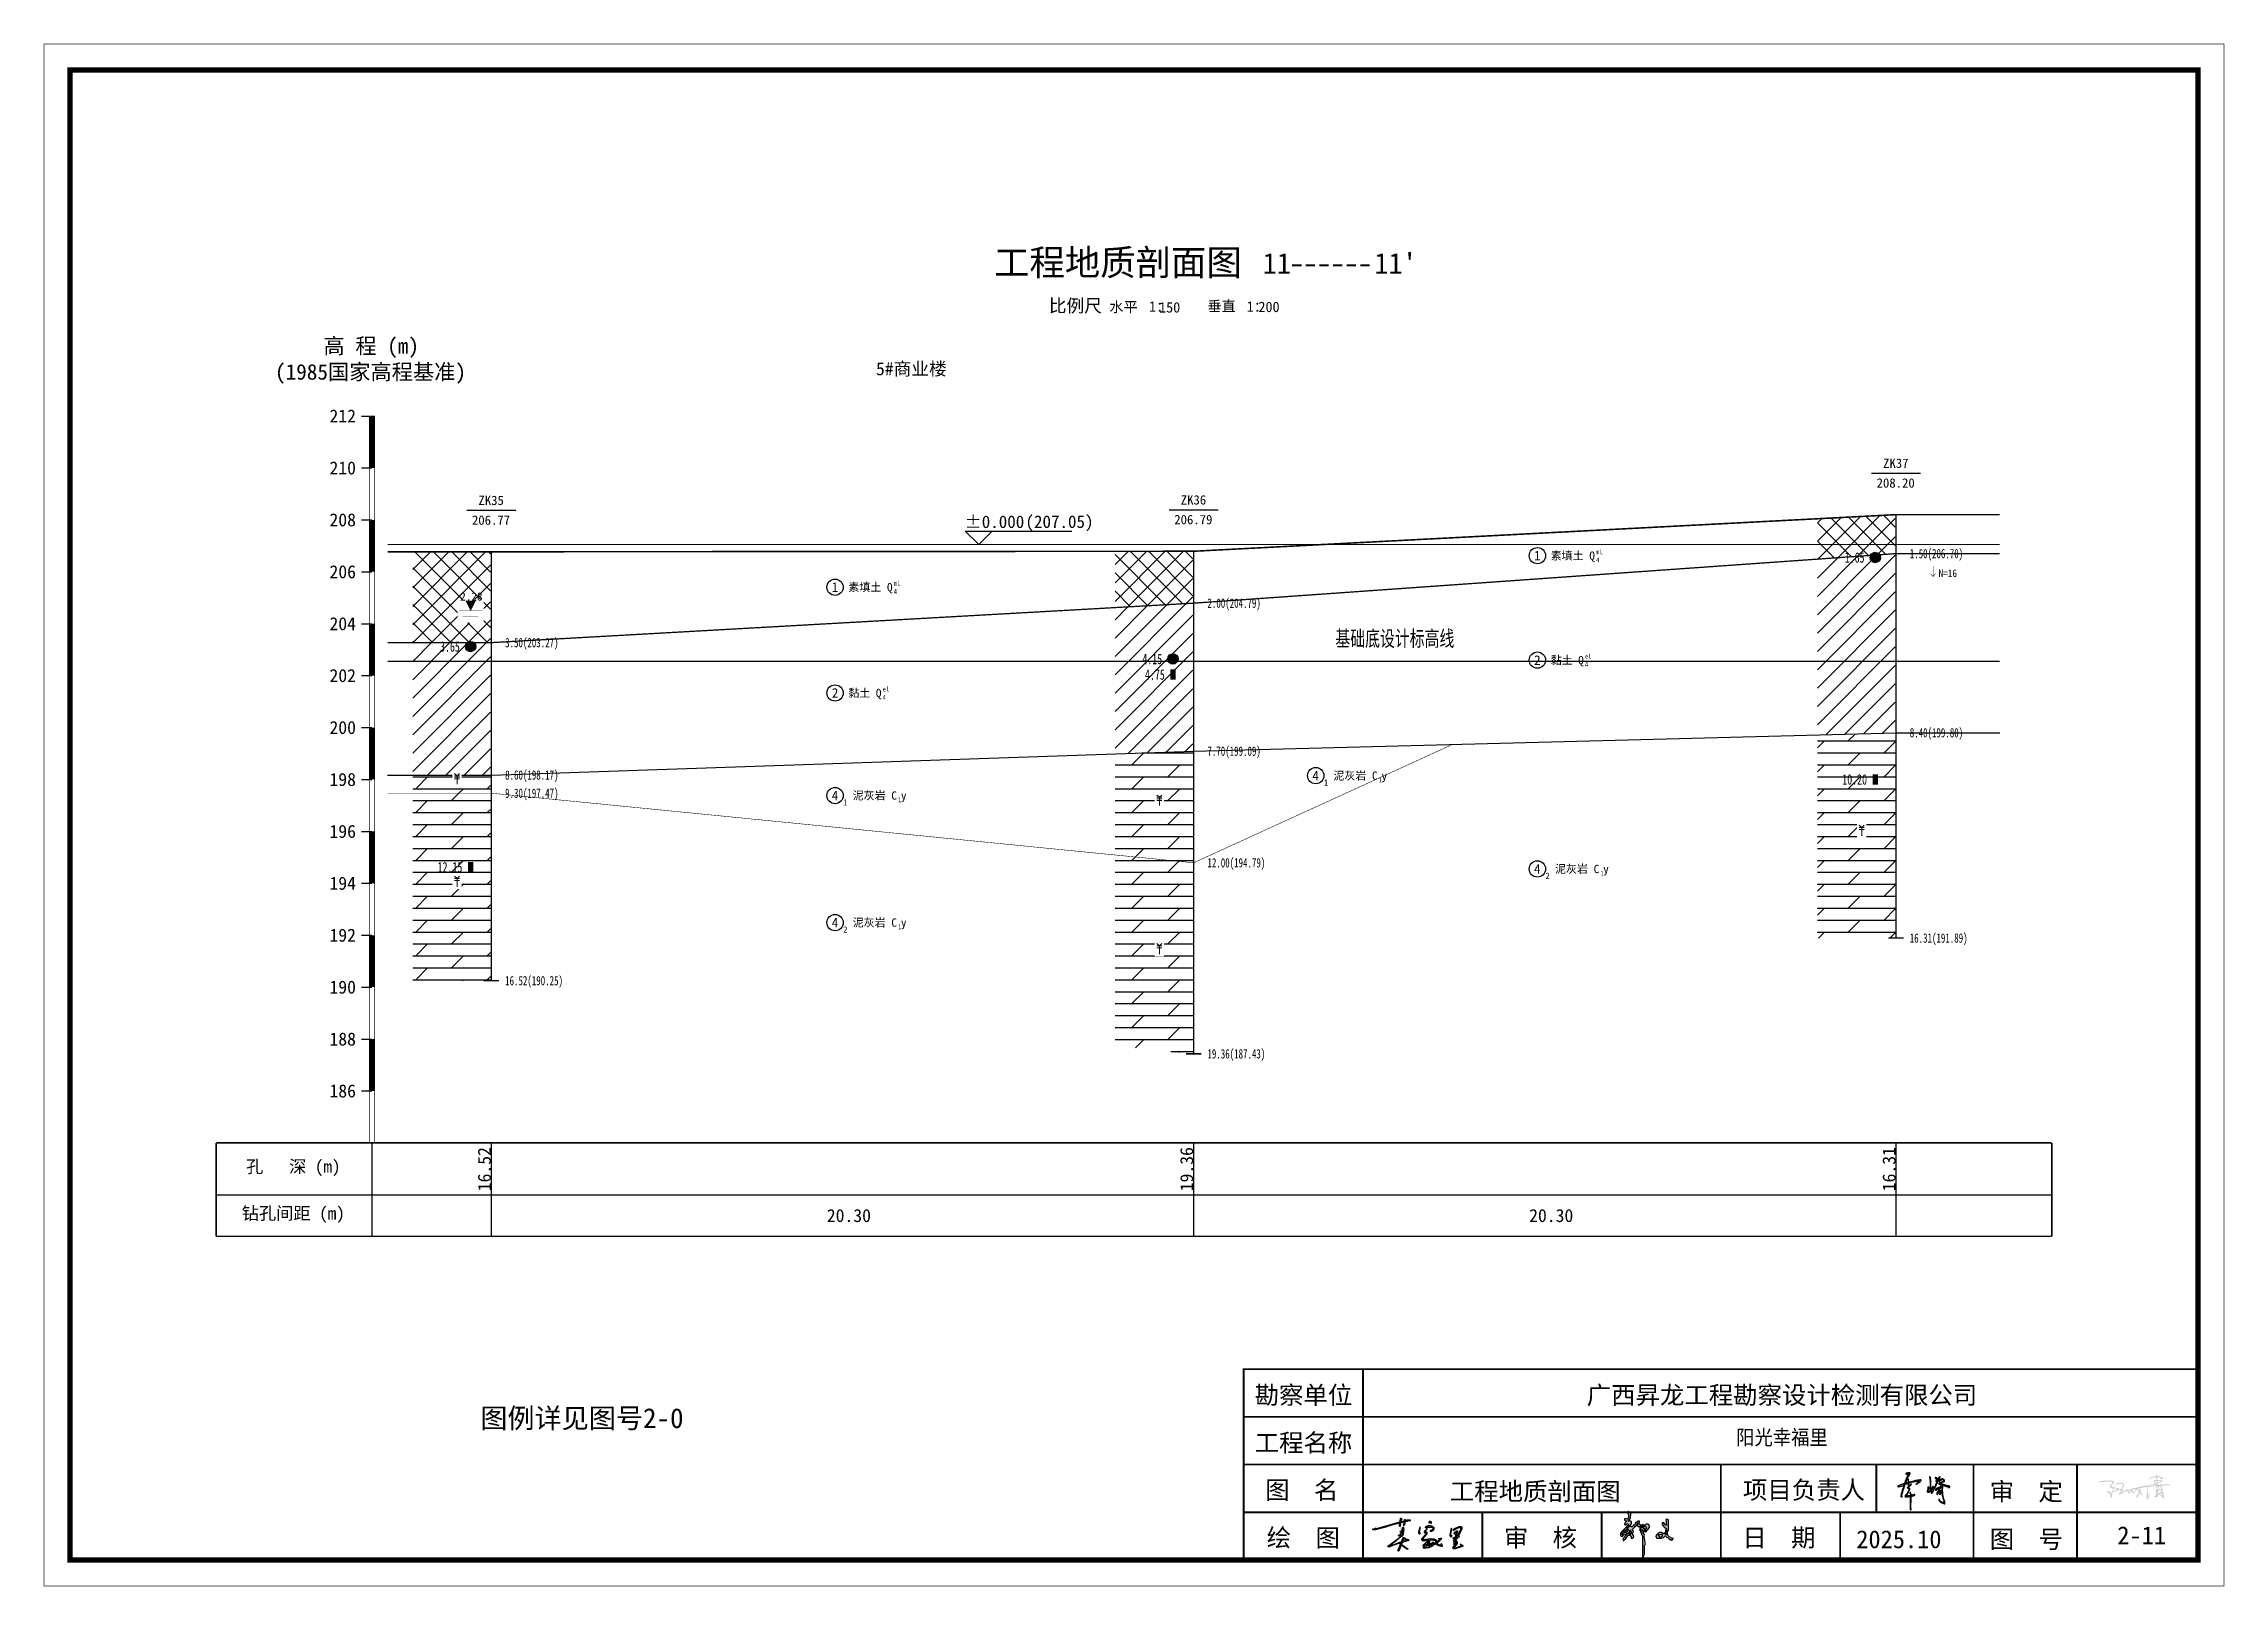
# Model space of a CAD drawing. Header units: millimetres. Extents: x -255 to 9196, y 129 to 426.
# Drawn here: x 4475.4 to 4895.6, y 129.3 to 426.4 of the extents above; entities that cross this region are included whole.
import ezdxf
from ezdxf.enums import TextEntityAlignment as Align

# ---------------------------------------------------------------- set-up
doc = ezdxf.new("R2010")
doc.units = ezdxf.units.MM
doc.linetypes.add('sx', pattern=[10, 5, 0, 5, 0])
for name, color, linetype in [('GiCAD_PouMian', 7, 'Continuous'), ('GICAD_QUYANG', 7, 'Continuous'), ('地质-图框', 7, 'Continuous'), ('地质-地层符号', 3, 'Continuous'), ('地质-地层线', 7, 'Continuous'), ('地质-地面线', 7, 'Continuous'), ('地质-填充花纹', 4, 'Continuous'), ('地质-文字', 7, 'Continuous'), ('地质-标注栏', 7, 'Continuous'), ('地质-标贯', 7, 'Continuous'), ('地质-水位线', 5, 'Continuous'), ('地质-钻孔', 7, 'Continuous')]:
    doc.layers.add(name, color=color, linetype=linetype)
doc.layers.add('不打印', color=7, linetype='Continuous', plot=False)
doc.styles.add('BG_ST', font='', dxfattribs={"width": 0.7})
doc.styles.add('LZ_FONTS_FS', font='simfang.ttf', dxfattribs={"width": 0.7})
doc.styles.add('LZ_PMT_LINE', font='', dxfattribs={"height": 2})
doc.styles.get("Standard").update_dxf_attribs({"font": 'simfang.ttf', "height": 2.5})
doc.styles.add('地下水位', font='', dxfattribs={"width": 0.7, "height": 1.58})
doc.styles.add('地层编号', font='', dxfattribs={"width": 0.7, "height": 1.85})
doc.styles.add('层底标注', font='', dxfattribs={"width": 0.7, "height": 1.8})
doc.styles.add('岩土名称', font='simfang.ttf', dxfattribs={"width": 0.7, "height": 1.55})
doc.styles.add('时代', font='', dxfattribs={"width": 0.7, "height": 1.6})
doc.styles.add('标注栏数据', font='simfang.ttf', dxfattribs={"width": 0.7, "height": 2.5})
doc.styles.add('标注栏项目', font='simfang.ttf', dxfattribs={"width": 0.7, "height": 3})
doc.styles.add('标贯动探', font='', dxfattribs={"width": 0.7, "height": 1.45})
doc.styles.add('标题', font='simfang.ttf', dxfattribs={"width": 0.7, "height": 8})
doc.styles.add('钻孔标注', font='', dxfattribs={"width": 0.7, "height": 1.8})
doc.styles.add('高程系统', font='simfang.ttf', dxfattribs={"width": 0.7, "height": 3})
doc.styles.get('BG_ST').set_extended_font_data('SimSun')
doc.styles.get('LZ_PMT_LINE').set_extended_font_data('SimSun')
doc.styles.get('地下水位').set_extended_font_data('FangSong_GB2312')
doc.styles.get('地层编号').set_extended_font_data('FangSong_GB2312')
doc.styles.get('层底标注').set_extended_font_data('FangSong_GB2312')
doc.styles.get('时代').set_extended_font_data('FangSong_GB2312')
doc.styles.get('标贯动探').set_extended_font_data('FangSong_GB2312')
doc.styles.get('钻孔标注').set_extended_font_data('FangSong_GB2312')
doc.linetypes.add('bzhjcx', pattern='A,0.001,[2,XX1.shx,S=1,R=0,X=1,Y=0],-2', length=2.001)
doc.linetypes.add('swx', pattern='A,7,-1.5,["●",LZ_PMT_LINE,S=0.05,R=0,X=0,Y=0],-1.5', length=10)
pattern_1 = [(0, (0, 0), (0, 2.3), []), (45, (0, 0), (4e-16, 4.5999997), [3.252691, -6.5053825])]
pattern_2 = [(45, (0, 0), (-1.767767, 1.767767), [])]
pattern_3 = [(45, (0, 0), (-1.767767, 1.767767), []), (135, (0, 0), (-1.767767, -1.767767), [])]

msp = doc.modelspace()

# ---------------------------------------------------------------- texts
at = {"style": 'LZ_FONTS_FS'}
msp.add_text('11', height=4, dxfattribs=at).set_placement((4715.73, 382.09, -12.5), align=Align.RIGHT)
for s, height, p in [("11'", 4, (4731.8, 382.1, -12.5)), ('比例尺', 2.5, (4669.08, 374.69, -12.5)), ('水平', 2, (4680.75, 374.71, -12.5)), ('1：', 2, (4688.4, 374.78, -12.5)), ('150', 2, (4690.32, 374.62, -12.5)), ('垂直', 2, (4699.64, 374.86, -12.5)), ('1：', 2, (4707.21, 374.77, -12.5)), ('200', 2, (4709.46, 374.71, -12.5))]:
    msp.add_text(s, height=height, dxfattribs=at).set_placement(p)
at = {"color": 2, "style": 'LZ_FONTS_FS'}
msp.add_text('5#商业楼', height=2.5, dxfattribs=at).set_placement((4635.78, 362.54))
at = {"linetype": 'Continuous', "style": 'BG_ST', "width": 0.7}
msp.add_text('基础底设计标高线', height=3, dxfattribs=at).set_placement((4724.29, 309.44), align=Align.BOTTOM_LEFT)
for s, p in [('勘察单位', (4708.74, 164.39)), ('工程名称', (4708.74, 155.2)), ('图  名', (4710.77, 146.11)), ('项目负责人', (4802.81, 146.11)), ('审  定', (4850.35, 145.81)), ('绘  图', (4711.06, 136.92)), ('审  核', (4756.74, 136.92)), ('日  期', (4802.7, 136.92)), ('2025.10', (4824.65, 136.62)), ('图  号', (4850.35, 136.62)), ('2-11', (4874.94, 137.37))]:
    msp.add_text(s, height=3.447).set_placement(p)
at = {"style": 'LZ_PMT_LINE'}
msp.add_text('广西昇龙工程勘察设计检测有限公司', height=3.4474, dxfattribs=at).set_placement((4810.33, 164.39), align=Align.CENTER)
for s, height, p in [('图例详见图号2-0', 3.83, (4579.13, 159.75)), ('工程地质剖面图', 3.447, (4762.79, 145.84))]:
    msp.add_text(s, height=height).set_placement(p, align=Align.CENTER)
at = {"width": 0.9}
msp.add_text('阳光幸福里', height=2.873, dxfattribs=at).set_placement((4810.33, 156.53), align=Align.CENTER)
at = {"layer": 'GiCAD_PouMian', "color": 7, "style": '标题'}
msp.add_text('工程地质剖面图', height=5, dxfattribs=at).set_placement((4658.52, 381.77))
at = {"layer": 'GICAD_QUYANG', "color": 1, "linetype": 'Continuous', "width": 0.7}
for s, p in [('1.65', (4822.42, 326.44)), ('3.65', (4551.8, 309.29)), ('4.15', (4687.11, 306.89)), ('4.75', (4687.61, 303.89)), ('10.20', (4821.95, 283.69))]:
    msp.add_text(s, height=2, dxfattribs=at).set_placement(p)
at = {"layer": '地质-地层符号', "color": 7, "linetype": 'Continuous'}
for s, height, style, p in [('1', 1.85, '地层编号', (4762.57, 326.87)), ('素填土', 1.55, '岩土名称', (4765.77, 327.02)), ('Q', 1.6, '时代', (4773.21, 326.99)), ('1', 1.85, '地层编号', (4627.26, 320.79)), ('素填土', 1.55, '岩土名称', (4630.46, 320.94)), ('Q', 1.6, '时代', (4637.9, 320.92)), ('2', 1.85, '地层编号', (4762.57, 306.74)), ('黏土', 1.55, '岩土名称', (4765.77, 306.89)), ('Q', 1.6, '时代', (4771.06, 306.87)), ('2', 1.85, '地层编号', (4627.26, 300.42)), ('黏土', 1.55, '岩土名称', (4630.46, 300.57)), ('Q', 1.6, '时代', (4635.75, 300.54)), ('4', 1.85, '地层编号', (4719.86, 284.49)), ('泥灰岩', 1.55, '岩土名称', (4723.9, 284.64)), ('C', 1.6, '时代', (4731.33, 284.62)), ('y', 1.6, '时代', (4733.17, 284.62)), ('4', 1.85, '地层编号', (4627.26, 280.67)), ('泥灰岩', 1.55, '岩土名称', (4631.3, 280.82)), ('C', 1.6, '时代', (4638.73, 280.79)), ('y', 1.6, '时代', (4640.57, 280.79)), ('1', 1.2, '地层编号', (4722.07, 283.49)), ('1', 1.2, '地层编号', (4629.46, 279.67)), ('4', 1.85, '地层编号', (4762.57, 266.53)), ('2', 1.2, '地层编号', (4764.77, 265.53)), ('泥灰岩', 1.55, '岩土名称', (4766.6, 266.68)), ('C', 1.6, '时代', (4774.04, 266.65)), ('y', 1.6, '时代', (4775.88, 266.65)), ('4', 1.85, '地层编号', (4627.26, 256.19)), ('2', 1.2, '地层编号', (4629.46, 255.19)), ('泥灰岩', 1.55, '岩土名称', (4631.3, 256.34)), ('C', 1.6, '时代', (4638.73, 256.32)), ('y', 1.6, '时代', (4640.57, 256.32))]:
    msp.add_text(s, height=height, dxfattribs=dict(at, style=style)).set_placement(p)
at = {"layer": '地质-地层符号', "color": 7, "linetype": 'Continuous', "style": '时代', "width": 0.8}
for s, p in [('ml', (4774.51, 328.06)), ('4', (4774.51, 326.49)), ('4', (4639.2, 320.42)), ('ml', (4639.2, 321.98)), ('4', (4772.37, 306.37)), ('el', (4772.37, 307.93)), ('el', (4637.06, 301.61)), ('4', (4637.06, 300.04)), ('1', (4732.64, 284.12)), ('1', (4640.04, 280.29)), ('1', (4775.35, 266.15)), ('1', (4640.04, 255.82))]:
    msp.add_text(s, height=0.96, dxfattribs=at).set_placement(p)
at = {"layer": '地质-文字', "color": 7, "linetype": 'Continuous', "style": '高程系统'}
for s, p in [('高 程 (m)', (4529.34, 366.69)), ('(1985国家高程基准)', (4520, 361.69))]:
    msp.add_text(s, height=3, dxfattribs=at).set_placement(p)
at = {"layer": '地质-文字', "color": 7, "linetype": 'Continuous', "style": '层底标注', "width": 0.7}
for s, p in [('1.50(206.70)', (4834.95, 327.29)), ('2.00(204.79)', (4699.64, 317.74)), ('3.50(203.27)', (4564.33, 310.14)), ('8.40(199.80)', (4834.95, 292.79)), ('7.70(199.09)', (4699.64, 289.24)), ('8.60(198.17)', (4564.33, 284.64)), ('9.30(197.47)', (4564.33, 281.14)), ('12.00(194.79)', (4699.64, 267.74)), ('16.31(191.89)', (4834.95, 253.24)), ('16.52(190.25)', (4564.33, 245.04)), ('19.36(187.43)', (4699.64, 230.94))]:
    msp.add_text(s, height=1.8, dxfattribs=at).set_placement(p)
at = {"layer": '地质-标注栏', "color": 7, "linetype": 'Continuous', "style": '标注栏项目'}
for s, p in [('孔   深 (m)', (4514.43, 208.19)), ('钻孔间距 (m)', (4513.59, 199.19))]:
    msp.add_text(s, height=2.43, dxfattribs=at).set_placement(p, align=Align.BOTTOM_LEFT)
at = {"layer": '地质-标注栏', "color": 7, "linetype": 'Continuous', "style": '标注栏数据'}
for s, p in [('16.52', (4561.58, 205.37)), ('19.36', (4696.89, 205.37)), ('16.31', (4832.2, 205.37))]:
    msp.add_text(s, height=2.5, rotation=90, dxfattribs=at).set_placement(p)
for p in [(4626.31, 199.44), (4761.62, 199.44)]:
    msp.add_text('20.30', height=2.5, dxfattribs=at).set_placement(p)
at = {"layer": '地质-标贯', "color": 6, "linetype": 'Continuous', "style": '标贯动探', "width": 0.9}
msp.add_text('N=16', height=1.45, dxfattribs=at).set_placement((4840.5, 323.69))
at = {"layer": '地质-钻孔', "color": 7, "linetype": 'Continuous', "style": '钻孔标注'}
for s, p in [('ZK37', (4829.81, 344.69)), ('208.20', (4828.56, 340.89)), ('ZK35', (4559.19, 337.54)), ('ZK36', (4694.5, 337.64)), ('206.77', (4557.94, 333.74)), ('206.79', (4693.25, 333.84))]:
    msp.add_text(s, height=1.8, dxfattribs=at).set_placement(p)

# ---------------------------------------------------------------- blocks, each defined once
blk = doc.blocks.new('WipeoutBlock')
blk.add_wipeout([(0, 0), (0, 1), (1, 1), (1, 0)])
blk = doc.blocks.new('FHzhong.dwg')
at = {"color": 1, "lineweight": 0}
for p, q in [((1.06, 1.62), (0.57, 2.04)), ((0.57, 1.62), (1.53, 1.62)), ((0.57, 1.25), (1.53, 1.25)), ((1.05, 0), (1.05, 1.62)), ((1.06, 1.62), (1.53, 2.04))]:
    blk.add_line(p, q, dxfattribs=at)
blk = doc.blocks.new('FHqiang.dwg')
at = {"color": 1, "lineweight": 0}
for p, q in [((1.06, 1.62), (0.57, 2.04)), ((0.57, 1.62), (1.53, 1.62)), ((0.57, 1.32), (1.53, 1.32)), ((0.57, 1.02), (1.53, 1.02)), ((1.05, 0), (1.05, 1.62)), ((1.06, 1.62), (1.53, 2.04))]:
    blk.add_line(p, q, dxfattribs=at)
blk = doc.blocks.new('gkqy_yuan.dwg不标1')
at = {"layer": 'GiCAD_PouMian'}
h = blk.add_hatch(color=1, dxfattribs=at)
edge = h.paths.add_edge_path()
edge.add_arc((0, 0), 1, 0, 360)
at = {"layer": 'GICAD_QUYANG', "color": 1}
blk.add_circle((0, 0), 1, dxfattribs=at)
blk = doc.blocks.new('gkqy_yan.dwg不标1', base_point=(0, -1))
at = {"color": 1}
blk.add_solid([(-0.5, -2), (-0.5, 0), (0.5, -2), (0.5, 0)], dxfattribs=at)
blk = doc.blocks.new('gkbgfh')
at = {"linetype": 'Continuous'}
blk.add_wipeout([(-0.23, -0.2), (1.12, -0.2), (1.12, 2.33), (-0.23, 2.33)], dxfattribs=at).dxf.layer = '地质-标贯'
at = {"color": 1, "const_width": 0.1}
for points in [[(0.01, 0.61), (0.46, 0.08), (0.88, 0.64)], [(0.46, 2.13), (0.46, 0.08)]]:
    blk.add_lwpolyline(points, dxfattribs=at)
blk = doc.blocks.new('shuiweifh')
at = {"linetype": 'swx'}
blk.add_wipeout([(-2.47, -2.24), (2.54, -2.24), (2.54, 2.22), (-2.47, 2.22)], dxfattribs=at).dxf.layer = '地质-水位线'
at = {"color": 5}
for points, const_width in [([(-2.25, 0.02), (2.32, 0.02)], 0.075), ([(-1.5, -1), (1.5, -1)], 0.075), ([(-0.75, -2), (0.75, -2)], 0.05)]:
    blk.add_lwpolyline(points, dxfattribs=dict(at, const_width=const_width))
blk.add_lwpolyline([(0, 0, 0, 2, 0), (0, 2, 2, 2, 0)], format="xyseb", dxfattribs=at)
blk = doc.blocks.new('GC31')
blk.add_wipeout([(-2.26, 6.01), (17.92, 6.01), (17.93, 2.69), (-2.15, 2.71), (-2.27, 2.72)])
blk.add_text('(207.05)', height=2.408).set_placement((9.01, 3.19))
blk.add_wipeout([(-2.8, 2.72), (2.91, 2.72), (0.06, -0.14), (0.06, -0.14)])
at = {"color": 3}
for p, q in [((0, 0), (-2.6, 2.6)), ((-2.6, 2.6), (17.93, 2.6)), ((0, 0), (2.59, 2.6))]:
    blk.add_line(p, q, dxfattribs=at)
blk.add_text('±0.000', height=2.408).set_placement((-2.69, 3.18))
blk = doc.blocks.new('zhengyi')
h = blk.add_hatch(color=256)
h.dxf.hatch_style = 1
h.paths.add_polyline_path([(256.693, 181.627), (256.708, 181.638), (256.715, 181.643), (256.717, 181.651), (256.713, 181.659), (256.726, 181.657), (256.735, 181.66), (256.745, 181.669), (256.745, 181.673), (256.745, 181.675), (256.745, 181.68), (256.765, 181.68), (256.765, 181.711), (256.761, 181.711), (256.759, 181.711), (256.755, 181.711), (256.755, 181.721), (256.734, 181.721), (256.725, 181.697), (256.717, 181.686), (256.698, 181.669), (256.679, 181.655), (256.663, 181.652), (256.64, 181.659), (256.64, 181.669), (256.63, 181.669), (256.626, 181.652), (256.616, 181.642), (256.599, 181.638), (256.599, 181.628), (256.609, 181.628), (256.607, 181.624), (256.61, 181.618), (256.614, 181.617), (256.607, 181.593), (256.598, 181.58), (256.578, 181.565), (256.547, 181.565), (256.536, 181.565), (256.535, 181.556), (256.523, 181.55), (256.515, 181.555), (256.511, 181.547), (256.517, 181.535), (256.526, 181.534), (256.526, 181.513), (256.536, 181.513), (256.539, 181.522), (256.541, 181.526), (256.547, 181.534), (256.555, 181.539), (256.566, 181.533), (256.567, 181.523), (256.588, 181.523), (256.588, 181.532), (256.588, 181.536), (256.588, 181.544), (256.601, 181.547), (256.607, 181.548), (256.62, 181.549), (256.626, 181.537), (256.637, 181.531), (256.651, 181.534), (256.651, 181.544), (256.64, 181.544), (256.633, 181.555), (256.632, 181.563), (256.635, 181.575), (256.641, 181.588), (256.644, 181.594), (256.644, 181.596), (256.651, 181.607), (256.645, 181.594), (256.644, 181.594), (256.649, 181.58), (256.661, 181.575), (256.661, 181.555), (256.672, 181.555), (256.672, 181.55), (256.672, 181.548), (256.672, 181.544), (256.682, 181.544), (256.682, 181.555), (256.697, 181.563), (256.699, 181.585), (256.687, 181.596), (256.687, 181.615)])
h.paths.add_polyline_path([(256.666, 181.732), (256.653, 181.746), (256.638, 181.749), (256.62, 181.742), (256.618, 181.759), (256.625, 181.771), (256.64, 181.779), (256.65, 181.805), (256.654, 181.819), (256.656, 181.846), (256.655, 181.868), (256.648, 181.881), (256.63, 181.893), (256.622, 181.9), (256.609, 181.897), (256.604, 181.888), (256.602, 181.884), (256.605, 181.878), (256.609, 181.878), (256.619, 181.848), (256.621, 181.831), (256.62, 181.799), (256.611, 181.791), (256.607, 181.787), (256.599, 181.779), (256.582, 181.782), (256.574, 181.783), (256.557, 181.784), (256.553, 181.773), (256.557, 181.763), (256.567, 181.758), (256.58, 181.751), (256.583, 181.732), (256.573, 181.721), (256.56, 181.715), (256.555, 181.704), (256.557, 181.69), (256.568, 181.683), (256.584, 181.688), (256.588, 181.7), (256.602, 181.703), (256.613, 181.697), (256.62, 181.685), (256.576, 181.641), (256.554, 181.619), (256.51, 181.575), (256.494, 181.554), (256.489, 181.539), (256.489, 181.513), (256.499, 181.501), (256.511, 181.498), (256.526, 181.503), (256.526, 181.534), (256.517, 181.535), (256.511, 181.547), (256.515, 181.555), (256.523, 181.55), (256.535, 181.556), (256.536, 181.565), (256.547, 181.565), (256.547, 181.575), (256.567, 181.592), (256.578, 181.6), (256.599, 181.617), (256.599, 181.628), (256.599, 181.638), (256.616, 181.642), (256.626, 181.652), (256.63, 181.669), (256.64, 181.669), (256.64, 181.68), (256.645, 181.68), (256.647, 181.68), (256.651, 181.68), (256.662, 181.698), (256.666, 181.71)])
h.paths.add_polyline_path([(256.698, 181.518), (256.682, 181.534), (256.682, 181.544), (256.672, 181.544), (256.672, 181.548), (256.672, 181.55), (256.672, 181.555), (256.651, 181.555), (256.651, 181.544), (256.651, 181.534), (256.637, 181.531), (256.626, 181.537), (256.62, 181.549), (256.607, 181.548), (256.601, 181.547), (256.588, 181.544), (256.588, 181.536), (256.588, 181.532), (256.588, 181.523), (256.578, 181.523), (256.578, 181.513), (256.569, 181.51), (256.564, 181.508), (256.557, 181.503), (256.559, 181.489), (256.554, 181.478), (256.541, 181.471), (256.532, 181.462), (256.529, 181.453), (256.531, 181.44), (256.533, 181.434), (256.542, 181.431), (256.547, 181.435), (256.575, 181.465), (256.589, 181.481), (256.614, 181.513), (256.633, 181.517), (256.646, 181.514), (256.661, 181.503), (256.661, 181.49), (256.661, 181.484), (256.661, 181.471), (256.678, 181.468), (256.69, 181.471), (256.703, 181.482), (256.704, 181.504)])
h.paths.add_polyline_path([(256.872, 181.624), (256.865, 181.632), (256.849, 181.643), (256.854, 181.65), (256.862, 181.652), (256.87, 181.648), (256.87, 181.659), (256.849, 181.659), (256.849, 181.68), (256.818, 181.68), (256.818, 181.669), (256.825, 181.67), (256.831, 181.666), (256.833, 181.659), (256.837, 181.654), (256.834, 181.645), (256.828, 181.643), (256.824, 181.641), (256.818, 181.644), (256.818, 181.648), (256.807, 181.648), (256.807, 181.586), (256.818, 181.586), (256.818, 181.596), (256.824, 181.602), (256.83, 181.603), (256.838, 181.602), (256.849, 181.597), (256.853, 181.586), (256.849, 181.575), (256.87, 181.575), (256.87, 181.596), (256.878, 181.596), (256.882, 181.596), (256.89, 181.596), (256.89, 181.607), (256.88, 181.607)])
h.paths.add_polyline_path([(256.831, 181.666), (256.825, 181.67), (256.818, 181.669), (256.818, 181.68), (256.807, 181.68), (256.808, 181.687), (256.804, 181.694), (256.797, 181.695), (256.787, 181.7), (256.784, 181.713), (256.791, 181.721), (256.798, 181.729), (256.796, 181.743), (256.786, 181.747), (256.773, 181.744), (256.766, 181.741), (256.755, 181.732), (256.755, 181.711), (256.759, 181.711), (256.761, 181.711), (256.765, 181.711), (256.765, 181.68), (256.765, 181.669), (256.78, 181.66), (256.79, 181.658), (256.807, 181.659), (256.807, 181.648), (256.818, 181.648), (256.818, 181.644), (256.824, 181.641), (256.828, 181.643), (256.834, 181.645), (256.837, 181.654), (256.833, 181.659)])
h.paths.add_polyline_path([(256.953, 181.68), (256.933, 181.695), (256.912, 181.697), (256.89, 181.685), (256.876, 181.677), (256.861, 181.679), (256.849, 181.69), (256.849, 181.659), (256.901, 181.659), (256.898, 181.655), (256.901, 181.649), (256.906, 181.648), (256.91, 181.635), (256.904, 181.622), (256.89, 181.617), (256.89, 181.607), (256.89, 181.596), (256.882, 181.596), (256.878, 181.596), (256.87, 181.596), (256.87, 181.575), (256.911, 181.575), (256.917, 181.594), (256.923, 181.604), (256.937, 181.617), (256.953, 181.637), (256.958, 181.654)])
h.paths.add_polyline_path([(256.879, 181.52), (256.874, 181.534), (256.859, 181.544), (256.859, 181.575), (256.849, 181.575), (256.853, 181.586), (256.849, 181.597), (256.838, 181.602), (256.83, 181.603), (256.824, 181.602), (256.818, 181.596), (256.818, 181.586), (256.818, 181.565), (256.837, 181.526), (256.844, 181.504), (256.849, 181.461), (256.849, 181.323), (256.849, 181.255), (256.849, 181.117), (256.857, 181.117), (256.861, 181.117), (256.87, 181.117), (256.862, 181.154), (256.865, 181.176), (256.88, 181.211), (256.88, 181.269), (256.88, 181.298), (256.88, 181.357), (256.89, 181.368), (256.893, 181.378), (256.89, 181.393), (256.884, 181.437), (256.881, 181.459), (256.875, 181.503)])
h.paths.add_polyline_path([(257.234, 181.544), (257.226, 181.54), (257.222, 181.538), (257.213, 181.534), (257.213, 181.544), (257.172, 181.544), (257.149, 181.562), (257.124, 181.564), (257.099, 181.549), (257.086, 181.537), (257.08, 181.531), (257.068, 181.518), (257.063, 181.499), (257.066, 181.487), (257.078, 181.471), (257.124, 181.468), (257.148, 181.47), (257.193, 181.482), (257.197, 181.49), (257.199, 181.494), (257.203, 181.503), (257.217, 181.505), (257.228, 181.499), (257.234, 181.487), (257.261, 181.473), (257.274, 181.465), (257.297, 181.445), (257.308, 181.441), (257.314, 181.438), (257.323, 181.43), (257.331, 181.446), (257.335, 181.455), (257.344, 181.471), (257.328, 181.465), (257.313, 181.469), (257.302, 181.482), (257.28, 181.493), (257.269, 181.502), (257.255, 181.523), (257.247, 181.523), (257.243, 181.523), (257.234, 181.523)])
h.paths.add_polyline_path([(257.168, 181.518), (257.169, 181.511), (257.167, 181.503), (257.153, 181.489), (257.138, 181.485), (257.12, 181.492), (257.119, 181.501), (257.107, 181.507), (257.099, 181.503), (257.099, 181.511), (257.099, 181.515), (257.099, 181.523), (257.124, 181.523), (257.136, 181.523), (257.161, 181.523)], flags=16)
h.paths.add_polyline_path([(257.265, 181.663), (257.265, 181.696), (257.265, 181.763), (257.252, 181.774), (257.241, 181.777), (257.224, 181.773), (257.227, 181.736), (257.229, 181.717), (257.234, 181.68), (257.226, 181.68), (257.222, 181.68), (257.213, 181.68), (257.208, 181.696), (257.203, 181.703), (257.193, 181.716), (257.185, 181.723), (257.171, 181.72), (257.167, 181.711), (257.167, 181.693), (257.171, 181.683), (257.182, 181.669), (257.198, 181.65), (257.208, 181.641), (257.229, 181.628), (257.235, 181.621), (257.232, 181.61), (257.224, 181.607), (257.224, 181.596), (257.234, 181.596), (257.234, 181.584), (257.234, 181.578), (257.234, 181.565), (257.255, 181.565), (257.248, 181.576), (257.253, 181.592), (257.265, 181.596)])
h.paths.add_polyline_path([(257.245, 181.565), (257.234, 181.565), (257.234, 181.578), (257.234, 181.584), (257.234, 181.596), (257.224, 181.596), (257.224, 181.565), (257.22, 181.565), (257.218, 181.565), (257.213, 181.565), (257.213, 181.534), (257.222, 181.538), (257.226, 181.54), (257.234, 181.544), (257.234, 181.534), (257.245, 181.534)])
for p, q in [((256.557, 181.784), (256.553, 181.773)), ((256.553, 181.773), (256.557, 181.763)), ((256.56, 181.715), (256.555, 181.704)), ((256.555, 181.704), (256.557, 181.69)), ((256.574, 181.783), (256.557, 181.784)), ((256.557, 181.763), (256.567, 181.758)), ((256.557, 181.69), (256.568, 181.683)), ((256.573, 181.721), (256.56, 181.715)), ((256.567, 181.758), (256.58, 181.751)), ((256.583, 181.732), (256.573, 181.721)), ((256.582, 181.782), (256.574, 181.783)), ((256.58, 181.751), (256.583, 181.732)), ((256.599, 181.779), (256.582, 181.782)), ((256.584, 181.688), (256.588, 181.7)), ((256.588, 181.7), (256.602, 181.703)), ((256.607, 181.787), (256.599, 181.779)), ((256.604, 181.888), (256.602, 181.884)), ((256.602, 181.884), (256.605, 181.878)), ((256.602, 181.703), (256.613, 181.697)), ((256.609, 181.897), (256.604, 181.888)), ((256.605, 181.878), (256.609, 181.878)), ((256.611, 181.791), (256.607, 181.787)), ((256.622, 181.9), (256.609, 181.897)), ((256.609, 181.878), (256.619, 181.848)), ((256.62, 181.799), (256.611, 181.791)), ((256.613, 181.697), (256.62, 181.685)), ((256.618, 181.759), (256.625, 181.771)), ((256.62, 181.742), (256.618, 181.759)), ((256.619, 181.848), (256.621, 181.831)), ((256.621, 181.831), (256.62, 181.799)), ((256.638, 181.749), (256.62, 181.742)), ((256.63, 181.893), (256.622, 181.9)), ((256.625, 181.771), (256.64, 181.779)), ((256.648, 181.881), (256.63, 181.893)), ((256.653, 181.746), (256.638, 181.749)), ((256.64, 181.779), (256.65, 181.805)), ((256.655, 181.868), (256.648, 181.881)), ((256.65, 181.805), (256.654, 181.819)), ((256.651, 181.68), (256.662, 181.698)), ((256.666, 181.732), (256.653, 181.746)), ((256.654, 181.819), (256.656, 181.846)), ((256.656, 181.846), (256.655, 181.868)), ((256.662, 181.698), (256.666, 181.71)), ((256.666, 181.71), (256.666, 181.732)), ((256.725, 181.697), (256.717, 181.686)), ((256.734, 181.721), (256.725, 181.697)), ((256.755, 181.721), (256.734, 181.721)), ((256.734, 181.721), (256.755, 181.721)), ((256.755, 181.721), (256.734, 181.721)), ((256.766, 181.741), (256.755, 181.732)), ((256.755, 181.732), (256.755, 181.711)), ((256.755, 181.711), (256.755, 181.732)), ((256.755, 181.732), (256.755, 181.711)), ((256.755, 181.711), (256.755, 181.721)), ((256.755, 181.721), (256.755, 181.711)), ((256.755, 181.711), (256.755, 181.721)), ((256.755, 181.711), (256.759, 181.711)), ((256.759, 181.711), (256.755, 181.711)), ((256.759, 181.711), (256.761, 181.711)), ((256.761, 181.711), (256.759, 181.711)), ((256.761, 181.711), (256.765, 181.711)), ((256.765, 181.711), (256.761, 181.711)), ((256.765, 181.711), (256.765, 181.669)), ((256.765, 181.669), (256.765, 181.711)), ((256.765, 181.711), (256.765, 181.669)), ((256.765, 181.68), (256.765, 181.711)), ((256.765, 181.711), (256.765, 181.68)), ((256.765, 181.68), (256.765, 181.711)), ((256.773, 181.744), (256.766, 181.741)), ((256.786, 181.747), (256.773, 181.744)), ((256.784, 181.713), (256.791, 181.721)), ((256.787, 181.7), (256.784, 181.713)), ((256.796, 181.743), (256.786, 181.747)), ((256.797, 181.695), (256.787, 181.7)), ((256.791, 181.721), (256.798, 181.729)), ((256.798, 181.729), (256.796, 181.743)), ((256.804, 181.694), (256.797, 181.695)), ((256.808, 181.687), (256.804, 181.694)), ((256.861, 181.679), (256.849, 181.69)), ((256.849, 181.69), (256.849, 181.659)), ((256.849, 181.659), (256.849, 181.69)), ((256.849, 181.69), (256.849, 181.659)), ((256.912, 181.697), (256.89, 181.685)), ((256.933, 181.695), (256.912, 181.697)), ((256.953, 181.68), (256.933, 181.695)), ((257.171, 181.72), (257.167, 181.711)), ((257.167, 181.711), (257.167, 181.693)), ((257.167, 181.693), (257.171, 181.683)), ((257.185, 181.723), (257.171, 181.72)), ((257.193, 181.716), (257.185, 181.723)), ((257.203, 181.703), (257.193, 181.716)), ((257.208, 181.696), (257.203, 181.703)), ((257.213, 181.68), (257.208, 181.696)), ((257.241, 181.777), (257.224, 181.773)), ((257.224, 181.773), (257.227, 181.736)), ((257.227, 181.736), (257.229, 181.717)), ((257.229, 181.717), (257.234, 181.68)), ((257.252, 181.774), (257.241, 181.777)), ((257.265, 181.763), (257.252, 181.774)), ((257.265, 181.696), (257.265, 181.763)), ((257.265, 181.663), (257.265, 181.696)), ((256.494, 181.554), (256.489, 181.539)), ((256.489, 181.539), (256.489, 181.513)), ((256.489, 181.513), (256.499, 181.501)), ((256.51, 181.575), (256.494, 181.554)), ((256.499, 181.501), (256.511, 181.498)), ((256.554, 181.619), (256.51, 181.575)), ((256.515, 181.555), (256.511, 181.547)), ((256.511, 181.547), (256.515, 181.555)), ((256.511, 181.547), (256.517, 181.535)), ((256.517, 181.535), (256.511, 181.547)), ((256.511, 181.498), (256.526, 181.503)), ((256.523, 181.55), (256.515, 181.555)), ((256.515, 181.555), (256.523, 181.55)), ((256.517, 181.535), (256.526, 181.534)), ((256.526, 181.534), (256.517, 181.535)), ((256.535, 181.556), (256.523, 181.55)), ((256.523, 181.55), (256.535, 181.556)), ((256.526, 181.534), (256.526, 181.513)), ((256.526, 181.513), (256.526, 181.534)), ((256.526, 181.534), (256.526, 181.513)), ((256.526, 181.503), (256.526, 181.534)), ((256.526, 181.534), (256.526, 181.503)), ((256.526, 181.503), (256.526, 181.534)), ((256.526, 181.513), (256.536, 181.513)), ((256.536, 181.513), (256.526, 181.513)), ((256.526, 181.513), (256.536, 181.513)), ((256.532, 181.462), (256.529, 181.453)), ((256.529, 181.453), (256.531, 181.44)), ((256.531, 181.44), (256.533, 181.434)), ((256.541, 181.471), (256.532, 181.462)), ((256.533, 181.434), (256.542, 181.431)), ((256.536, 181.565), (256.535, 181.556)), ((256.535, 181.556), (256.536, 181.565)), ((256.578, 181.565), (256.536, 181.565)), ((256.536, 181.565), (256.578, 181.565)), ((256.578, 181.565), (256.536, 181.565)), ((256.536, 181.565), (256.547, 181.565)), ((256.547, 181.565), (256.536, 181.565)), ((256.536, 181.565), (256.547, 181.565)), ((256.536, 181.513), (256.539, 181.522)), ((256.539, 181.522), (256.541, 181.526)), ((256.541, 181.526), (256.547, 181.534)), ((256.554, 181.478), (256.541, 181.471)), ((256.542, 181.431), (256.547, 181.435)), ((256.547, 181.575), (256.567, 181.592)), ((256.567, 181.592), (256.547, 181.575)), ((256.547, 181.565), (256.547, 181.575)), ((256.547, 181.575), (256.547, 181.565)), ((256.547, 181.565), (256.547, 181.575)), ((256.547, 181.575), (256.547, 181.565)), ((256.547, 181.565), (256.547, 181.575)), ((256.547, 181.575), (256.547, 181.565)), ((256.547, 181.565), (256.578, 181.565)), ((256.578, 181.565), (256.547, 181.565)), ((256.547, 181.565), (256.578, 181.565)), ((256.547, 181.534), (256.555, 181.539)), ((256.547, 181.435), (256.575, 181.465)), ((256.576, 181.641), (256.554, 181.619)), ((256.559, 181.489), (256.554, 181.478)), ((256.555, 181.539), (256.566, 181.533)), ((256.564, 181.508), (256.557, 181.503)), ((256.557, 181.503), (256.559, 181.489)), ((256.569, 181.51), (256.564, 181.508)), ((256.566, 181.533), (256.567, 181.523)), ((256.567, 181.592), (256.578, 181.6)), ((256.578, 181.6), (256.567, 181.592)), ((256.567, 181.523), (256.588, 181.523)), ((256.588, 181.523), (256.567, 181.523)), ((256.567, 181.523), (256.588, 181.523)), ((256.568, 181.683), (256.584, 181.688)), ((256.578, 181.513), (256.569, 181.51)), ((256.575, 181.465), (256.589, 181.481)), ((256.62, 181.685), (256.576, 181.641)), ((256.578, 181.6), (256.599, 181.617)), ((256.599, 181.617), (256.578, 181.6)), ((256.598, 181.58), (256.578, 181.565)), ((256.578, 181.565), (256.598, 181.58)), ((256.588, 181.523), (256.578, 181.523)), ((256.578, 181.523), (256.588, 181.523)), ((256.588, 181.523), (256.578, 181.523)), ((256.578, 181.523), (256.578, 181.513)), ((256.578, 181.513), (256.578, 181.523)), ((256.578, 181.523), (256.578, 181.513)), ((256.588, 181.544), (256.601, 181.547)), ((256.601, 181.547), (256.588, 181.544)), ((256.588, 181.536), (256.588, 181.544)), ((256.588, 181.544), (256.588, 181.536)), ((256.588, 181.532), (256.588, 181.536)), ((256.588, 181.536), (256.588, 181.532)), ((256.588, 181.523), (256.588, 181.532)), ((256.588, 181.532), (256.588, 181.523)), ((256.589, 181.481), (256.614, 181.513)), ((256.607, 181.593), (256.598, 181.58)), ((256.598, 181.58), (256.607, 181.593)), ((256.616, 181.642), (256.599, 181.638)), ((256.599, 181.638), (256.616, 181.642)), ((256.599, 181.638), (256.599, 181.628)), ((256.599, 181.628), (256.599, 181.638)), ((256.599, 181.638), (256.599, 181.628)), ((256.599, 181.617), (256.599, 181.638)), ((256.599, 181.638), (256.599, 181.617)), ((256.599, 181.617), (256.599, 181.638)), ((256.599, 181.628), (256.609, 181.628)), ((256.609, 181.628), (256.599, 181.628)), ((256.599, 181.628), (256.609, 181.628)), ((256.609, 181.628), (256.599, 181.628)), ((256.599, 181.628), (256.609, 181.628)), ((256.609, 181.628), (256.599, 181.628)), ((256.599, 181.628), (256.599, 181.617)), ((256.599, 181.617), (256.599, 181.628)), ((256.599, 181.628), (256.599, 181.617)), ((256.601, 181.547), (256.607, 181.548)), ((256.607, 181.548), (256.601, 181.547)), ((256.609, 181.628), (256.607, 181.624)), ((256.607, 181.624), (256.609, 181.628)), ((256.607, 181.624), (256.61, 181.618)), ((256.61, 181.618), (256.607, 181.624)), ((256.614, 181.617), (256.607, 181.593)), ((256.607, 181.593), (256.614, 181.617)), ((256.607, 181.548), (256.62, 181.549)), ((256.62, 181.549), (256.607, 181.548)), ((256.61, 181.618), (256.614, 181.617)), ((256.614, 181.617), (256.61, 181.618)), ((256.614, 181.513), (256.633, 181.517)), ((256.626, 181.652), (256.616, 181.642)), ((256.616, 181.642), (256.626, 181.652)), ((256.62, 181.549), (256.626, 181.537)), ((256.626, 181.537), (256.62, 181.549)), ((256.63, 181.669), (256.626, 181.652)), ((256.626, 181.652), (256.63, 181.669)), ((256.626, 181.537), (256.637, 181.531)), ((256.637, 181.531), (256.626, 181.537)), ((256.64, 181.669), (256.63, 181.669)), ((256.63, 181.669), (256.64, 181.669)), ((256.64, 181.669), (256.63, 181.669)), ((256.63, 181.669), (256.64, 181.669)), ((256.64, 181.669), (256.63, 181.669)), ((256.63, 181.669), (256.64, 181.669)), ((256.632, 181.563), (256.635, 181.575)), ((256.635, 181.575), (256.632, 181.563)), ((256.633, 181.555), (256.632, 181.563)), ((256.632, 181.563), (256.633, 181.555)), ((256.64, 181.544), (256.633, 181.555)), ((256.633, 181.555), (256.64, 181.544)), ((256.633, 181.517), (256.646, 181.514)), ((256.635, 181.575), (256.641, 181.588)), ((256.641, 181.588), (256.635, 181.575)), ((256.637, 181.531), (256.651, 181.534)), ((256.651, 181.534), (256.637, 181.531)), ((256.64, 181.669), (256.64, 181.68)), ((256.64, 181.68), (256.64, 181.669)), ((256.64, 181.669), (256.64, 181.68)), ((256.64, 181.68), (256.645, 181.68)), ((256.64, 181.659), (256.64, 181.669)), ((256.64, 181.669), (256.64, 181.659)), ((256.64, 181.659), (256.64, 181.669)), ((256.663, 181.652), (256.64, 181.659)), ((256.651, 181.544), (256.64, 181.544)), ((256.64, 181.544), (256.651, 181.544)), ((256.651, 181.544), (256.64, 181.544)), ((256.64, 181.544), (256.651, 181.544)), ((256.651, 181.544), (256.64, 181.544)), ((256.64, 181.544), (256.651, 181.544)), ((256.641, 181.588), (256.645, 181.594)), ((256.645, 181.594), (256.641, 181.588)), ((256.651, 181.607), (256.644, 181.596)), ((256.644, 181.596), (256.651, 181.607)), ((256.644, 181.596), (256.649, 181.58)), ((256.649, 181.58), (256.644, 181.596)), ((256.645, 181.68), (256.647, 181.68)), ((256.645, 181.594), (256.651, 181.607)), ((256.651, 181.607), (256.645, 181.594)), ((256.646, 181.514), (256.661, 181.503)), ((256.647, 181.68), (256.651, 181.68)), ((256.649, 181.58), (256.661, 181.575)), ((256.661, 181.575), (256.649, 181.58)), ((256.672, 181.555), (256.651, 181.555)), ((256.651, 181.555), (256.672, 181.555)), ((256.672, 181.555), (256.651, 181.555)), ((256.651, 181.555), (256.651, 181.534)), ((256.651, 181.534), (256.651, 181.555)), ((256.651, 181.555), (256.651, 181.534)), ((256.651, 181.544), (256.651, 181.555)), ((256.651, 181.555), (256.651, 181.544)), ((256.651, 181.544), (256.651, 181.555)), ((256.651, 181.555), (256.661, 181.555)), ((256.661, 181.555), (256.651, 181.555)), ((256.651, 181.555), (256.661, 181.555)), ((256.651, 181.534), (256.651, 181.544)), ((256.651, 181.544), (256.651, 181.534)), ((256.651, 181.534), (256.651, 181.544)), ((256.661, 181.575), (256.661, 181.555)), ((256.661, 181.555), (256.661, 181.575)), ((256.661, 181.575), (256.661, 181.555)), ((256.661, 181.555), (256.661, 181.575)), ((256.661, 181.575), (256.661, 181.555)), ((256.661, 181.555), (256.661, 181.575)), ((256.661, 181.555), (256.672, 181.555)), ((256.672, 181.555), (256.661, 181.555)), ((256.661, 181.555), (256.672, 181.555)), ((256.661, 181.503), (256.661, 181.49)), ((256.661, 181.49), (256.661, 181.484)), ((256.661, 181.484), (256.661, 181.471)), ((256.661, 181.471), (256.678, 181.468)), ((256.679, 181.655), (256.663, 181.652)), ((256.672, 181.555), (256.672, 181.55)), ((256.672, 181.55), (256.672, 181.555)), ((256.672, 181.55), (256.672, 181.548)), ((256.672, 181.548), (256.672, 181.55)), ((256.672, 181.548), (256.672, 181.544)), ((256.672, 181.544), (256.672, 181.548)), ((256.672, 181.544), (256.682, 181.544)), ((256.682, 181.544), (256.672, 181.544)), ((256.672, 181.544), (256.682, 181.544)), ((256.682, 181.544), (256.672, 181.544)), ((256.672, 181.544), (256.682, 181.544)), ((256.682, 181.544), (256.672, 181.544)), ((256.678, 181.468), (256.69, 181.471)), ((256.698, 181.669), (256.679, 181.655)), ((256.682, 181.555), (256.697, 181.563)), ((256.682, 181.544), (256.682, 181.555)), ((256.682, 181.555), (256.682, 181.544)), ((256.682, 181.544), (256.682, 181.555)), ((256.682, 181.534), (256.682, 181.544)), ((256.682, 181.544), (256.682, 181.534)), ((256.682, 181.534), (256.682, 181.544)), ((256.698, 181.518), (256.682, 181.534)), ((256.687, 181.615), (256.693, 181.627)), ((256.687, 181.596), (256.687, 181.615)), ((256.699, 181.585), (256.687, 181.596)), ((256.69, 181.471), (256.703, 181.482)), ((256.693, 181.627), (256.708, 181.638)), ((256.697, 181.563), (256.699, 181.585)), ((256.717, 181.686), (256.698, 181.669)), ((256.704, 181.504), (256.698, 181.518)), ((256.703, 181.482), (256.704, 181.504)), ((256.708, 181.638), (256.715, 181.643)), ((256.717, 181.651), (256.713, 181.659)), ((256.713, 181.659), (256.726, 181.657)), ((256.715, 181.643), (256.717, 181.651)), ((256.726, 181.657), (256.735, 181.66)), ((256.735, 181.66), (256.745, 181.669)), ((256.745, 181.675), (256.745, 181.68)), ((256.745, 181.68), (256.765, 181.68)), ((256.765, 181.68), (256.745, 181.68)), ((256.745, 181.68), (256.765, 181.68)), ((256.745, 181.673), (256.745, 181.675)), ((256.745, 181.669), (256.745, 181.673)), ((256.765, 181.669), (256.78, 181.66)), ((256.78, 181.66), (256.79, 181.658)), ((256.79, 181.658), (256.807, 181.659)), ((256.807, 181.68), (256.808, 181.687)), ((256.818, 181.68), (256.807, 181.68)), ((256.807, 181.68), (256.818, 181.68)), ((256.818, 181.68), (256.807, 181.68)), ((256.807, 181.659), (256.807, 181.648)), ((256.807, 181.648), (256.807, 181.659)), ((256.807, 181.659), (256.807, 181.648)), ((256.818, 181.648), (256.807, 181.648)), ((256.807, 181.648), (256.818, 181.648)), ((256.818, 181.648), (256.807, 181.648)), ((256.807, 181.648), (256.807, 181.586)), ((256.807, 181.586), (256.807, 181.648)), ((256.807, 181.648), (256.807, 181.586)), ((256.807, 181.648), (256.818, 181.648)), ((256.818, 181.648), (256.807, 181.648)), ((256.807, 181.648), (256.818, 181.648)), ((256.807, 181.586), (256.818, 181.586)), ((256.818, 181.586), (256.807, 181.586)), ((256.807, 181.586), (256.818, 181.586)), ((256.849, 181.68), (256.818, 181.68)), ((256.818, 181.68), (256.849, 181.68)), ((256.849, 181.68), (256.818, 181.68)), ((256.818, 181.68), (256.818, 181.669)), ((256.818, 181.669), (256.818, 181.68)), ((256.818, 181.68), (256.818, 181.669)), ((256.818, 181.669), (256.818, 181.68)), ((256.818, 181.68), (256.818, 181.669)), ((256.818, 181.669), (256.818, 181.68)), ((256.818, 181.669), (256.825, 181.67)), ((256.825, 181.67), (256.818, 181.669)), ((256.818, 181.644), (256.818, 181.648)), ((256.818, 181.648), (256.818, 181.644)), ((256.824, 181.641), (256.818, 181.644)), ((256.818, 181.644), (256.824, 181.641)), ((256.824, 181.602), (256.818, 181.596)), ((256.818, 181.596), (256.824, 181.602)), ((256.818, 181.596), (256.818, 181.565)), ((256.818, 181.565), (256.818, 181.596)), ((256.818, 181.596), (256.818, 181.565)), ((256.818, 181.586), (256.818, 181.596)), ((256.818, 181.596), (256.818, 181.586)), ((256.818, 181.586), (256.818, 181.596)), ((256.818, 181.565), (256.837, 181.526)), ((256.828, 181.643), (256.824, 181.641)), ((256.824, 181.641), (256.828, 181.643)), ((256.83, 181.603), (256.824, 181.602)), ((256.824, 181.602), (256.83, 181.603)), ((256.825, 181.67), (256.831, 181.666)), ((256.831, 181.666), (256.825, 181.67)), ((256.834, 181.645), (256.828, 181.643)), ((256.828, 181.643), (256.834, 181.645)), ((256.838, 181.602), (256.83, 181.603)), ((256.83, 181.603), (256.838, 181.602)), ((256.831, 181.666), (256.833, 181.659)), ((256.833, 181.659), (256.831, 181.666)), ((256.833, 181.659), (256.837, 181.654)), ((256.837, 181.654), (256.833, 181.659)), ((256.837, 181.654), (256.834, 181.645)), ((256.834, 181.645), (256.837, 181.654)), ((256.837, 181.526), (256.844, 181.504)), ((256.849, 181.597), (256.838, 181.602)), ((256.838, 181.602), (256.849, 181.597)), ((256.844, 181.504), (256.849, 181.461)), ((256.849, 181.659), (256.849, 181.68)), ((256.849, 181.68), (256.849, 181.659)), ((256.849, 181.659), (256.849, 181.68)), ((256.87, 181.659), (256.849, 181.659)), ((256.849, 181.659), (256.87, 181.659)), ((256.87, 181.659), (256.849, 181.659)), ((256.849, 181.659), (256.901, 181.659)), ((256.901, 181.659), (256.849, 181.659)), ((256.849, 181.659), (256.901, 181.659)), ((256.849, 181.643), (256.854, 181.65)), ((256.854, 181.65), (256.849, 181.643)), ((256.865, 181.632), (256.849, 181.643)), ((256.849, 181.643), (256.865, 181.632)), ((256.853, 181.586), (256.849, 181.597)), ((256.849, 181.597), (256.853, 181.586)), ((256.849, 181.575), (256.853, 181.586)), ((256.853, 181.586), (256.849, 181.575)), ((256.859, 181.575), (256.849, 181.575)), ((256.849, 181.575), (256.859, 181.575)), ((256.859, 181.575), (256.849, 181.575)), ((256.849, 181.575), (256.87, 181.575)), ((256.87, 181.575), (256.849, 181.575)), ((256.849, 181.575), (256.87, 181.575)), ((256.849, 181.461), (256.849, 181.323)), ((256.854, 181.65), (256.862, 181.652)), ((256.862, 181.652), (256.854, 181.65)), ((256.859, 181.544), (256.859, 181.575)), ((256.859, 181.575), (256.859, 181.544)), ((256.859, 181.544), (256.859, 181.575)), ((256.874, 181.534), (256.859, 181.544)), ((256.876, 181.677), (256.861, 181.679)), ((256.862, 181.652), (256.87, 181.648)), ((256.87, 181.648), (256.862, 181.652)), ((256.872, 181.624), (256.865, 181.632)), ((256.865, 181.632), (256.872, 181.624)), ((256.87, 181.648), (256.87, 181.659)), ((256.87, 181.659), (256.87, 181.648)), ((256.87, 181.648), (256.87, 181.659)), ((256.901, 181.659), (256.87, 181.659)), ((256.87, 181.659), (256.901, 181.659)), ((256.901, 181.659), (256.87, 181.659)), ((256.87, 181.659), (256.87, 181.648)), ((256.87, 181.648), (256.87, 181.659)), ((256.87, 181.659), (256.87, 181.648)), ((256.87, 181.575), (256.87, 181.596)), ((256.87, 181.596), (256.87, 181.575)), ((256.87, 181.575), (256.87, 181.596)), ((256.87, 181.596), (256.878, 181.596)), ((256.878, 181.596), (256.87, 181.596)), ((256.87, 181.596), (256.87, 181.575)), ((256.87, 181.575), (256.87, 181.596)), ((256.87, 181.596), (256.87, 181.575)), ((256.87, 181.575), (256.911, 181.575)), ((256.911, 181.575), (256.87, 181.575)), ((256.87, 181.575), (256.911, 181.575)), ((256.88, 181.607), (256.872, 181.624)), ((256.872, 181.624), (256.88, 181.607)), ((256.879, 181.52), (256.874, 181.534)), ((256.875, 181.503), (256.879, 181.52)), ((256.881, 181.459), (256.875, 181.503)), ((256.89, 181.685), (256.876, 181.677)), ((256.878, 181.596), (256.882, 181.596)), ((256.882, 181.596), (256.878, 181.596)), ((256.89, 181.607), (256.88, 181.607)), ((256.88, 181.607), (256.89, 181.607)), ((256.89, 181.607), (256.88, 181.607)), ((256.88, 181.607), (256.89, 181.607)), ((256.89, 181.607), (256.88, 181.607)), ((256.88, 181.607), (256.89, 181.607)), ((256.88, 181.357), (256.89, 181.368)), ((256.88, 181.298), (256.88, 181.357)), ((256.884, 181.437), (256.881, 181.459)), ((256.882, 181.596), (256.89, 181.596)), ((256.89, 181.596), (256.882, 181.596)), ((256.89, 181.393), (256.884, 181.437)), ((256.904, 181.622), (256.89, 181.617)), ((256.89, 181.617), (256.904, 181.622)), ((256.89, 181.617), (256.89, 181.596)), ((256.89, 181.596), (256.89, 181.617)), ((256.89, 181.617), (256.89, 181.596)), ((256.89, 181.607), (256.89, 181.617)), ((256.89, 181.617), (256.89, 181.607)), ((256.89, 181.607), (256.89, 181.617)), ((256.89, 181.596), (256.89, 181.607)), ((256.89, 181.607), (256.89, 181.596)), ((256.89, 181.596), (256.89, 181.607)), ((256.893, 181.378), (256.89, 181.393)), ((256.89, 181.368), (256.893, 181.378)), ((256.901, 181.659), (256.898, 181.655)), ((256.898, 181.655), (256.901, 181.659)), ((256.898, 181.655), (256.901, 181.649)), ((256.901, 181.649), (256.898, 181.655)), ((256.901, 181.649), (256.906, 181.648)), ((256.906, 181.648), (256.901, 181.649)), ((256.91, 181.635), (256.904, 181.622)), ((256.904, 181.622), (256.91, 181.635)), ((256.906, 181.648), (256.91, 181.635)), ((256.91, 181.635), (256.906, 181.648)), ((256.911, 181.575), (256.917, 181.594)), ((256.917, 181.594), (256.923, 181.604)), ((256.923, 181.604), (256.937, 181.617)), ((256.937, 181.617), (256.953, 181.637)), ((256.958, 181.654), (256.953, 181.68)), ((256.953, 181.637), (256.958, 181.654)), ((257.068, 181.518), (257.063, 181.499)), ((257.063, 181.499), (257.066, 181.487)), ((257.066, 181.487), (257.078, 181.471)), ((257.08, 181.531), (257.068, 181.518)), ((257.078, 181.471), (257.124, 181.468)), ((257.086, 181.537), (257.08, 181.531)), ((257.099, 181.549), (257.086, 181.537)), ((257.124, 181.564), (257.099, 181.549)), ((257.124, 181.523), (257.099, 181.523)), ((257.099, 181.523), (257.099, 181.515)), ((257.099, 181.515), (257.099, 181.511)), ((257.099, 181.511), (257.099, 181.503)), ((257.099, 181.503), (257.107, 181.507)), ((257.107, 181.507), (257.119, 181.501)), ((257.119, 181.501), (257.12, 181.492)), ((257.12, 181.492), (257.138, 181.485)), ((257.149, 181.562), (257.124, 181.564)), ((257.136, 181.523), (257.124, 181.523)), ((257.124, 181.468), (257.148, 181.47)), ((257.161, 181.523), (257.136, 181.523)), ((257.138, 181.485), (257.153, 181.489)), ((257.148, 181.47), (257.193, 181.482)), ((257.172, 181.544), (257.149, 181.562)), ((257.153, 181.489), (257.167, 181.503)), ((257.168, 181.518), (257.161, 181.523)), ((257.167, 181.503), (257.169, 181.511)), ((257.169, 181.511), (257.168, 181.518)), ((257.171, 181.683), (257.182, 181.669)), ((257.213, 181.544), (257.172, 181.544)), ((257.172, 181.544), (257.213, 181.544)), ((257.213, 181.544), (257.172, 181.544)), ((257.182, 181.669), (257.198, 181.65)), ((257.193, 181.482), (257.197, 181.49)), ((257.197, 181.49), (257.199, 181.494)), ((257.198, 181.65), (257.208, 181.641)), ((257.199, 181.494), (257.203, 181.503)), ((257.203, 181.503), (257.217, 181.505)), ((257.208, 181.641), (257.229, 181.628)), ((257.222, 181.68), (257.213, 181.68)), ((257.218, 181.565), (257.213, 181.565)), ((257.213, 181.565), (257.213, 181.534)), ((257.213, 181.534), (257.213, 181.565)), ((257.213, 181.565), (257.213, 181.534)), ((257.213, 181.534), (257.213, 181.544)), ((257.213, 181.544), (257.213, 181.534)), ((257.213, 181.534), (257.213, 181.544)), ((257.222, 181.538), (257.213, 181.534)), ((257.213, 181.534), (257.222, 181.538)), ((257.217, 181.505), (257.228, 181.499)), ((257.22, 181.565), (257.218, 181.565)), ((257.224, 181.565), (257.22, 181.565)), ((257.226, 181.68), (257.222, 181.68)), ((257.226, 181.54), (257.222, 181.538)), ((257.222, 181.538), (257.226, 181.54)), ((257.232, 181.61), (257.224, 181.607)), ((257.224, 181.607), (257.224, 181.596)), ((257.224, 181.596), (257.224, 181.607)), ((257.224, 181.607), (257.224, 181.596)), ((257.234, 181.596), (257.224, 181.596)), ((257.224, 181.596), (257.234, 181.596)), ((257.234, 181.596), (257.224, 181.596)), ((257.224, 181.596), (257.224, 181.565)), ((257.224, 181.565), (257.224, 181.596)), ((257.224, 181.596), (257.224, 181.565)), ((257.224, 181.596), (257.234, 181.596)), ((257.234, 181.596), (257.224, 181.596)), ((257.224, 181.596), (257.234, 181.596)), ((257.234, 181.68), (257.226, 181.68)), ((257.234, 181.544), (257.226, 181.54)), ((257.226, 181.54), (257.234, 181.544)), ((257.228, 181.499), (257.234, 181.487)), ((257.229, 181.628), (257.235, 181.621)), ((257.235, 181.621), (257.232, 181.61)), ((257.234, 181.584), (257.234, 181.596)), ((257.234, 181.596), (257.234, 181.584)), ((257.234, 181.578), (257.234, 181.584)), ((257.234, 181.584), (257.234, 181.578)), ((257.234, 181.565), (257.234, 181.578)), ((257.234, 181.578), (257.234, 181.565)), ((257.245, 181.565), (257.234, 181.565)), ((257.234, 181.565), (257.245, 181.565)), ((257.245, 181.565), (257.234, 181.565)), ((257.234, 181.565), (257.255, 181.565)), ((257.255, 181.565), (257.234, 181.565)), ((257.234, 181.565), (257.255, 181.565)), ((257.234, 181.523), (257.234, 181.544)), ((257.234, 181.544), (257.234, 181.523)), ((257.234, 181.523), (257.234, 181.544)), ((257.234, 181.544), (257.234, 181.534)), ((257.234, 181.534), (257.234, 181.544)), ((257.234, 181.544), (257.234, 181.534)), ((257.234, 181.534), (257.245, 181.534)), ((257.245, 181.534), (257.234, 181.534)), ((257.234, 181.534), (257.245, 181.534)), ((257.243, 181.523), (257.234, 181.523)), ((257.234, 181.487), (257.261, 181.473)), ((257.247, 181.523), (257.243, 181.523)), ((257.245, 181.534), (257.245, 181.565)), ((257.245, 181.565), (257.245, 181.534)), ((257.245, 181.534), (257.245, 181.565)), ((257.255, 181.523), (257.247, 181.523)), ((257.248, 181.576), (257.253, 181.592)), ((257.255, 181.565), (257.248, 181.576)), ((257.253, 181.592), (257.265, 181.596)), ((257.269, 181.502), (257.255, 181.523)), ((257.261, 181.473), (257.274, 181.465)), ((257.265, 181.596), (257.265, 181.663)), ((257.28, 181.493), (257.269, 181.502)), ((257.274, 181.465), (257.297, 181.445)), ((257.302, 181.482), (257.28, 181.493)), ((257.297, 181.445), (257.308, 181.441)), ((257.313, 181.469), (257.302, 181.482)), ((257.308, 181.441), (257.314, 181.438)), ((257.328, 181.465), (257.313, 181.469)), ((257.314, 181.438), (257.323, 181.43)), ((257.323, 181.43), (257.331, 181.446)), ((257.344, 181.471), (257.328, 181.465)), ((257.331, 181.446), (257.335, 181.455)), ((257.335, 181.455), (257.344, 181.471)), ((256.849, 181.323), (256.849, 181.255)), ((256.849, 181.255), (256.849, 181.117)), ((256.849, 181.117), (256.857, 181.117)), ((256.857, 181.117), (256.861, 181.117)), ((256.861, 181.117), (256.87, 181.117)), ((256.862, 181.154), (256.865, 181.176)), ((256.87, 181.117), (256.862, 181.154)), ((256.865, 181.176), (256.88, 181.211)), ((256.88, 181.269), (256.88, 181.298)), ((256.88, 181.211), (256.88, 181.269))]:
    blk.add_line(p, q)

# ---------------------------------------------------------------- hatches: boundary and pattern name
at = {"linetype": 'Continuous'}
h = msp.add_hatch(color=0, dxfattribs=at)
edge = h.paths.add_edge_path()
edge.add_spline(control_points=[(4834.82, 151), (4834.82, 151), (4834.6, 150.97), (4834.47, 150.9), (4834.31, 150.82), (4834.19, 150.88), (4834.16, 150.96), (4834.2, 151.06), (4834.34, 151.04), (4834.51, 151.12), (4834.72, 151.15), (4835.03, 151.18), (4835, 150.96), (4834.94, 150.81), (4834.84, 150.66), (4834.75, 150.5), (4834.64, 150.33), (4834.54, 150.11), (4834.45, 149.84), (4834.31, 149.64), (4834.27, 149.43), (4834.21, 149.32), (4834.11, 149.16), (4834.28, 149.17), (4834.38, 149.22), (4834.51, 149.23), (4834.66, 149.25), (4834.59, 149.49), (4834.63, 149.64), (4834.59, 149.84), (4834.77, 149.84), (4834.71, 149.64), (4834.74, 149.49), (4834.72, 149.34), (4834.78, 149.25), (4834.98, 149.37), (4835.26, 149.42), (4835.67, 149.55), (4836.07, 149.63), (4836.46, 149.73), (4836.79, 149.73), (4837.01, 149.8), (4837.19, 149.73), (4837.09, 149.52), (4836.85, 149.35), (4836.56, 149.14), (4836.3, 148.98), (4836.18, 148.92), (4836.11, 148.89), (4836.21, 149), (4836.3, 149.07), (4836.5, 149.2), (4836.66, 149.34), (4836.79, 149.44), (4836.83, 149.55), (4836.67, 149.6), (4836.02, 149.38), (4835.39, 149.47), (4834.72, 149.11), (4834.75, 149.07), (4834.72, 148.95), (4834.77, 148.83), (4834.75, 148.68), (4834.84, 148.63), (4834.91, 148.75), (4835.02, 148.83), (4835.11, 148.92), (4835.18, 149), (4835.27, 148.98), (4835.25, 148.82), (4835.07, 148.73), (4834.91, 148.54), (4834.76, 148.45), (4834.67, 148.36), (4834.67, 148.29), (4834.7, 148.17), (4834.93, 148.24), (4834.98, 147.92), (4834.84, 147.58), (4834.62, 147.19), (4834.38, 146.87), (4834.24, 146.77), (4834.2, 146.68), (4834.38, 146.63), (4834.56, 146.7), (4834.83, 146.72), (4834.97, 146.74), (4835.09, 146.76), (4835.06, 146.91), (4835.06, 147.02), (4835.06, 147.18), (4834.93, 147.19), (4834.96, 147.38), (4835.2, 147.28), (4835.16, 147.06), (4835.22, 146.93), (4835.18, 146.77), (4835.47, 146.87), (4835.63, 146.9), (4835.81, 146.94), (4835.89, 146.98), (4835.91, 146.94), (4835.92, 146.9), (4835.92, 146.86), (4835.91, 146.81), (4835.86, 146.81), (4835.68, 146.74), (4835.49, 146.69), (4835.28, 146.67), (4835.26, 146.65), (4835.22, 146.65), (4835.24, 146.62), (4835.18, 146.28), (4835.23, 145.64), (4835.16, 144.87), (4835.15, 144.35), (4835.23, 144.12), (4835.18, 143.99), (4834.99, 144.04), (4835.03, 144.87), (4835.04, 145.58), (4835.03, 146.31), (4835.06, 146.49), (4835.02, 146.54), (4835, 146.6), (4834.81, 146.57), (4834.55, 146.5), (4834.29, 146.54), (4834.07, 146.48), (4834.05, 146.55), (4834.03, 146.61), (4834.06, 146.71), (4834.17, 146.87), (4834.44, 147.09), (4834.61, 147.43), (4834.74, 147.71), (4834.81, 147.89), (4834.82, 148.1), (4834.64, 148.16), (4834.47, 148.2), (4834.49, 148.36), (4834.61, 148.42), (4834.71, 148.48), (4834.73, 148.6), (4834.61, 148.67), (4834.6, 148.84), (4834.66, 149), (4834.57, 149.1), (4834.39, 149.01), (4834.22, 149), (4834.02, 148.91), (4833.98, 148.62), (4833.83, 148.22), (4833.63, 147.67), (4833.56, 147.23), (4833.42, 146.96), (4833.46, 146.82), (4833.44, 146.7), (4833.51, 146.6), (4833.47, 146.52), (4833.43, 146.47), (4833.36, 146.48), (4833.27, 146.49), (4833.25, 146.64), (4833.31, 147.16), (4833.54, 147.84), (4833.81, 148.51), (4833.81, 148.76), (4833.9, 148.86), (4833.77, 148.85), (4833.66, 148.57), (4833.18, 148.57), (4832.84, 148.49), (4832.71, 148.4), (4832.63, 148.46), (4832.64, 148.58), (4832.79, 148.69), (4833.04, 148.77), (4833.36, 148.93), (4833.67, 148.97), (4833.85, 149.05), (4833.98, 149.04), (4833.99, 149.26), (4834.23, 149.77), (4834.35, 150.46), (4834.75, 150.81), (4834.8, 150.89), (4834.83, 150.93), (4834.84, 150.96), (4834.86, 150.99), (4834.82, 151), (4834.82, 151)], knot_values=[0, 0, 0, 0, 0.197659, 0.38152, 0.566109, 0.652135, 0.748753, 0.807036, 0.92578, 1.122031, 1.368988, 1.626652, 1.76802, 1.918621, 2.118344, 2.300641, 2.476901, 2.727997, 3.020459, 3.30281, 3.467088, 3.639635, 3.748419, 3.829445, 4.003086, 4.123696, 4.214806, 4.40081, 4.667341, 4.776567, 4.878347, 5.011798, 5.239779, 5.391232, 5.421408, 5.561877, 5.912571, 6.38166, 6.788598, 7.158235, 7.581854, 7.75821, 7.879208, 8.024703, 8.302733, 8.776744, 9.113748, 9.171835, 9.21185, 9.282009, 9.431192, 9.655122, 9.945004, 10.084012, 10.156313, 10.23478, 10.492922, 12.265977, 12.308224, 12.341497, 12.381398, 12.643767, 12.73859, 12.784271, 12.894334, 13.057034, 13.22312, 13.293963, 13.355493, 13.427134, 13.691979, 13.931156, 14.154695, 14.230531, 14.280349, 14.357953, 14.559753, 14.73671, 15.127693, 15.701362, 16.09181, 16.245167, 16.284172, 16.325965, 16.693564, 16.937976, 17.092889, 17.140175, 17.268068, 17.432612, 17.543247, 17.640717, 17.742204, 17.919021, 18.124187, 18.330875, 18.38331, 18.514374, 18.915136, 19.05586, 19.094889, 19.129342, 19.171939, 19.2281, 19.253164, 19.30045, 19.335915, 19.866366, 19.900833, 19.91431, 19.956102, 19.971506, 20.016335, 20.975658, 21.868584, 22.374573, 22.482502, 22.597173, 22.697846, 22.941553, 24.708467, 25.088101, 25.161193, 25.220954, 25.277606, 25.350797, 25.711986, 26.113546, 26.20435, 26.256258, 26.30822, 26.383415, 26.54161, 26.923438, 27.405824, 27.649529, 27.849929, 27.988286, 28.210288, 28.334066, 28.448614, 28.601664, 28.712075, 28.802319, 28.905249, 29.053216, 29.28859, 29.3441, 29.421244, 29.800842, 29.895833, 30.034219, 30.598059, 31.241971, 31.744499, 31.964954, 32.082734, 32.192402, 32.311997, 32.392136, 32.448377, 32.505145, 32.585331, 32.68582, 32.890345, 34.212601, 34.822842, 34.959792, 35.019354, 35.099489, 35.175216, 35.910229, 36.17828, 36.27437, 36.332015, 36.438545, 36.566652, 36.87459, 37.22398, 37.642874, 37.759289, 37.851306, 37.959659, 38.310672, 39.66111, 39.8191, 39.895663, 39.943134, 39.968266, 39.993907, 40.020381, 40.020381, 40.020381, 40.020381], degree=3, periodic=0)
h = msp.add_hatch(color=0, dxfattribs=at)
edge = h.paths.add_edge_path()
edge.add_spline(control_points=[(4838.75, 150.19), (4838.75, 150.19), (4838.7, 150.37), (4838.87, 150.36), (4838.96, 150.23), (4838.99, 149.93), (4839.04, 149.38), (4839.02, 148.81), (4839.05, 148.29), (4839.08, 148.13), (4839.06, 147.94), (4839.13, 147.99), (4839.15, 148.1), (4839.25, 148.18), (4839.33, 148.25), (4839.35, 148.33), (4839.34, 148.41), (4839.36, 148.53), (4839.46, 148.52), (4839.54, 148.47), (4839.52, 148.38), (4839.46, 148.31), (4839.49, 148.22), (4839.57, 148.2), (4839.64, 148.28), (4839.88, 148.6), (4840.04, 149.21), (4840.28, 149.54), (4840.42, 149.81), (4840.24, 149.77), (4840.22, 149.63), (4840.13, 149.53), (4840.06, 149.44), (4839.91, 149.48), (4840.01, 149.61), (4840.05, 149.7), (4840.08, 149.76), (4840.09, 149.81), (4840.05, 149.85), (4840.07, 149.92), (4840.03, 149.99), (4839.96, 150.06), (4839.84, 150.09), (4839.87, 150.18), (4839.91, 150.23), (4839.94, 150.22), (4839.99, 150.22), (4840.05, 150.21), (4840.12, 150.18), (4840.22, 150.15), (4840.19, 150.05), (4840.13, 149.98), (4840.13, 149.9), (4840.13, 149.78), (4840.28, 149.92), (4840.41, 150.06), (4840.56, 150.26), (4840.7, 150.38), (4840.79, 150.35), (4840.79, 150.24), (4840.68, 150.09), (4840.41, 149.33), (4839.9, 148.52), (4839.57, 147.67), (4839.39, 147.43), (4839.31, 147.35), (4839.28, 147.25), (4839.19, 147.25), (4839.09, 147.22), (4839.1, 147.34), (4839.17, 147.41), (4839.18, 147.5), (4839.19, 147.64), (4839.26, 147.6), (4839.29, 147.58), (4839.36, 147.57), (4839.39, 147.71), (4839.48, 147.78), (4839.53, 147.92), (4839.43, 148.01), (4839.45, 148.12), (4839.33, 148.18), (4839.29, 147.98), (4839.15, 147.88), (4839.05, 147.69), (4838.91, 147.55), (4838.75, 147.45), (4838.59, 147.37), (4838.44, 147.37), (4838.31, 147.46), (4838.33, 147.72), (4838.41, 147.96), (4838.47, 148.21), (4838.41, 148.36), (4838.49, 148.44), (4838.57, 148.4), (4838.62, 148.3), (4838.75, 148.24), (4838.82, 148.17), (4838.89, 148.1), (4838.94, 148.19), (4838.89, 148.37), (4838.91, 148.81), (4838.86, 149.31), (4838.85, 149.75), (4838.77, 149.98), (4838.84, 150.11), (4838.75, 150.19), (4838.75, 150.19)], knot_values=[0, 0, 0, 0, 0.151641, 0.238659, 0.376664, 0.590515, 1.141021, 2.014882, 2.347755, 2.615323, 2.676021, 2.710593, 2.804102, 3.007035, 3.061602, 3.13322, 3.245143, 3.315186, 3.427304, 3.477072, 3.564265, 3.655727, 3.739894, 3.799056, 3.87173, 4.029935, 5.057343, 5.495043, 5.597064, 5.685824, 5.870477, 5.988218, 6.103187, 6.183129, 6.327156, 6.441553, 6.499549, 6.531273, 6.581438, 6.655339, 6.72585, 6.812621, 6.931223, 7.021295, 7.055988, 7.084035, 7.115588, 7.194681, 7.265663, 7.364865, 7.435714, 7.528285, 7.616981, 7.694766, 7.78323, 8.036039, 8.413504, 8.498284, 8.569266, 8.640116, 8.796808, 9.11983, 11.055099, 11.664171, 11.835983, 11.928577, 12.010113, 12.106825, 12.184086, 12.258206, 12.373062, 12.483201, 12.58762, 12.624928, 12.680159, 12.714126, 12.812598, 13.001774, 13.096833, 13.217036, 13.332331, 13.402875, 13.528845, 13.768977, 13.951307, 14.158673, 14.352187, 14.53796, 14.658549, 14.786357, 14.957076, 15.350749, 15.580771, 15.713776, 15.795278, 15.84804, 15.944469, 16.12046, 16.24941, 16.284195, 16.350242, 16.460828, 16.859637, 17.639134, 17.969349, 18.182657, 18.322554, 18.394148, 18.394148, 18.394148, 18.394148], degree=3, periodic=0)
edge = h.paths.add_edge_path()
edge.add_spline(control_points=[(4838.53, 148.08), (4838.53, 148.08), (4838.59, 148.16), (4838.68, 148.15), (4838.74, 148.06), (4838.84, 147.99), (4838.96, 147.97), (4838.99, 147.88), (4838.93, 147.81), (4838.87, 147.7), (4838.75, 147.56), (4838.6, 147.52), (4838.42, 147.56), (4838.48, 147.73), (4838.49, 147.88), (4838.51, 147.97), (4838.53, 148.08), (4838.53, 148.08)], knot_values=[0, 0, 0, 0, 0.075273, 0.154812, 0.252221, 0.377888, 0.530519, 0.569008, 0.63793, 0.773479, 0.964927, 1.137476, 1.253643, 1.402924, 1.561683, 1.692143, 1.765906, 1.765906, 1.765906, 1.765906], degree=3, periodic=0)
h = msp.add_hatch(color=0, dxfattribs=at)
edge = h.paths.add_edge_path()
edge.add_spline(control_points=[(4840.13, 147.91), (4840.13, 147.91), (4840.1, 147.86), (4840.12, 147.8), (4840.03, 147.78), (4839.91, 147.79), (4839.94, 147.91), (4839.98, 148.06), (4840.25, 148.15), (4840.46, 148.32), (4840.71, 148.27), (4840.76, 148.38), (4840.77, 148.45), (4840.81, 148.52), (4840.87, 148.5), (4840.92, 148.5), (4840.98, 148.47), (4840.89, 148.37), (4841.11, 148.41), (4841.19, 148.42), (4841.3, 148.43), (4841.34, 148.35), (4841.28, 148.26), (4841.22, 147.95), (4841.3, 147.52), (4841.3, 146.94), (4841.44, 146.5), (4841.48, 146.08), (4841.7, 145.76), (4841.74, 145.48), (4841.72, 145.11), (4841.4, 145.28), (4841.12, 145.3), (4840.76, 145.55), (4840.65, 145.78), (4840.46, 146.05), (4840.63, 146.08), (4840.68, 145.78), (4840.96, 145.51), (4841.3, 145.44), (4841.52, 145.38), (4841.64, 145.54), (4841.36, 145.87), (4841.38, 146.32), (4841.17, 146.79), (4841.17, 147.04), (4841.16, 147.31), (4840.99, 147.19), (4840.94, 147.06), (4840.8, 146.97), (4840.58, 147.02), (4840.67, 147.26), (4840.88, 147.23), (4841.01, 147.31), (4841.1, 147.38), (4841.12, 147.53), (4841.11, 147.74), (4841.1, 147.98), (4841.12, 148.15), (4841.17, 148.29), (4841.02, 148.32), (4840.92, 148.25), (4840.8, 148.13), (4840.73, 147.95), (4840.66, 147.83), (4840.64, 147.67), (4840.8, 147.79), (4840.99, 147.76), (4841.01, 147.61), (4840.96, 147.49), (4840.83, 147.55), (4840.7, 147.52), (4840.55, 147.55), (4840.47, 147.42), (4840.47, 147.25), (4840.32, 147.14), (4840.32, 146.91), (4840.13, 147.02), (4840.15, 147.19), (4840.17, 147.37), (4840.42, 147.57), (4840.4, 147.86), (4840.71, 148.06), (4840.6, 148.16), (4840.45, 148.11), (4840.33, 148.02), (4840.2, 148.01), (4840.13, 147.91), (4840.13, 147.91)], knot_values=[0, 0, 0, 0, 0.055468, 0.108636, 0.15794, 0.287628, 0.37734, 0.476649, 0.75171, 1.123031, 1.300816, 1.366581, 1.456854, 1.512333, 1.573547, 1.619172, 1.668973, 1.725776, 1.864766, 2.013087, 2.08294, 2.139601, 2.250537, 2.381097, 3.075455, 3.543653, 4.104514, 4.464494, 4.787032, 5.203317, 5.40603, 5.616843, 5.99304, 6.370507, 6.777418, 6.94852, 7.030929, 7.122552, 7.732463, 8.067039, 8.223055, 8.316505, 8.586054, 9.28966, 9.67584, 10.05418, 10.155537, 10.294914, 10.465459, 10.604836, 10.778578, 10.941849, 11.144698, 11.309695, 11.402433, 11.470004, 11.732206, 12.043571, 12.185022, 12.283689, 12.403076, 12.505804, 12.656503, 12.905748, 13.048865, 13.138997, 13.234967, 13.485832, 13.543772, 13.672045, 13.771801, 13.919401, 14.076061, 14.176105, 14.345032, 14.547447, 14.695176, 14.823507, 14.981121, 15.175895, 15.356401, 15.862654, 16.044634, 16.091003, 16.247663, 16.464121, 16.52785, 16.655078, 16.655078, 16.655078, 16.655078], degree=3, periodic=0)
h = msp.add_hatch(color=0, dxfattribs=at)
edge = h.paths.add_edge_path()
edge.add_spline(control_points=[(4840.67, 149.48), (4840.67, 149.48), (4840.6, 149.51), (4840.63, 149.59), (4840.66, 149.65), (4840.69, 149.74), (4840.8, 149.79), (4840.9, 149.87), (4841.04, 149.93), (4841.16, 149.96), (4841.29, 150.01), (4841.34, 149.93), (4841.43, 149.91), (4841.51, 149.81), (4841.66, 149.74), (4841.68, 149.59), (4841.65, 149.45), (4841.33, 149.45), (4841.16, 149.18), (4840.92, 149.15), (4840.79, 148.99), (4841.36, 148.94), (4841.7, 148.76), (4842.19, 148.67), (4842.52, 148.61), (4842.65, 148.51), (4842.68, 148.4), (4842.63, 148.31), (4842.51, 148.3), (4842.44, 148.3), (4842.34, 148.32), (4842.38, 148.38), (4842.43, 148.4), (4842.46, 148.53), (4841.92, 148.47), (4841.6, 148.67), (4841.1, 148.74), (4840.84, 148.87), (4840.67, 148.96), (4840.53, 148.97), (4840.51, 149.06), (4840.57, 149.18), (4840.84, 149.22), (4841.12, 149.37), (4841.37, 149.44), (4841.58, 149.57), (4841.49, 149.72), (4841.37, 149.76), (4841.28, 149.87), (4841.14, 149.86), (4841.03, 149.72), (4840.85, 149.66), (4840.73, 149.56), (4840.72, 149.48), (4840.67, 149.48), (4840.67, 149.48)], knot_values=[0, 0, 0, 0, 0.068569, 0.120283, 0.209334, 0.288456, 0.410161, 0.543077, 0.67672, 0.831793, 0.968421, 0.997207, 1.096469, 1.208819, 1.397135, 1.525038, 1.6288, 1.79443, 2.318001, 2.461788, 2.508986, 2.880792, 3.402072, 4.029968, 4.268004, 4.406366, 4.496694, 4.587713, 4.670899, 4.818574, 4.863121, 4.909296, 4.982462, 5.020931, 5.274915, 5.995984, 6.445824, 6.716471, 6.880111, 7.020502, 7.069661, 7.134015, 7.408033, 7.793483, 8.071446, 8.264313, 8.338473, 8.530902, 8.628222, 8.742587, 8.884205, 9.139889, 9.29114, 9.346422, 9.364859, 9.364859, 9.364859, 9.364859], degree=3, periodic=0)
h = msp.add_hatch(color=256)
edge = h.paths.add_edge_path(flags=16)
edge.add_spline(control_points=[(4877.06, 147.65), (4877.05, 147.62), (4877.05, 147.57), (4877.11, 147.52), (4877.16, 147.49), (4877.21, 147.48), (4877.28, 147.49), (4877.29, 147.56), (4877.33, 147.61), (4877.35, 147.67), (4877.37, 147.72), (4877.35, 147.78), (4877.28, 147.78), (4877.21, 147.76), (4877.14, 147.75), (4877.12, 147.68), (4877.07, 147.69), (4877.06, 147.67), (4877.06, 147.65), (4877.06, 147.65)], knot_values=[0, 0, 0, 0, 1.094844, 2.010583, 2.936971, 3.772058, 4.559337, 5.371692, 6.406572, 7.298431, 8.125414, 8.707814, 9.723429, 10.914867, 11.774738, 12.831234, 13.232699, 13.516351, 13.791121, 13.791121, 13.791121, 13.791121], degree=3, periodic=0)
edge = h.paths.add_edge_path()
edge.add_spline(control_points=[(4871.47, 149.27), (4871.47, 149.31), (4871.47, 149.39), (4871.48, 149.45), (4871.47, 149.5), (4871.53, 149.5), (4871.65, 149.52), (4871.89, 149.57), (4872.2, 149.59), (4872.47, 149.64), (4872.72, 149.63), (4872.98, 149.63), (4873.25, 149.64), (4873.55, 149.63), (4873.76, 149.64), (4873.98, 149.63), (4874.11, 149.53), (4874.28, 149.46), (4874.32, 149.28), (4874.24, 149.08), (4874.02, 148.95), (4873.91, 148.72), (4873.76, 148.64), (4873.72, 148.5), (4873.91, 148.42), (4874.14, 148.24), (4874.24, 148.46), (4874.31, 148.62), (4874.48, 148.82), (4874.7, 149.01), (4874.91, 149.15), (4875.18, 149.21), (4875.46, 149.18), (4875.79, 149.21), (4876.03, 149.12), (4876.23, 149.02), (4876.27, 148.82), (4876.29, 148.62), (4876.16, 148.4), (4876.03, 148.19), (4875.9, 148.06), (4875.8, 147.98), (4875.84, 147.89), (4875.95, 147.96), (4876.09, 147.79), (4876.02, 147.56), (4875.86, 147.5), (4875.83, 147.42), (4875.86, 147.33), (4876.01, 147.44), (4876.1, 147.55), (4876.28, 147.6), (4876.41, 147.69), (4876.57, 147.77), (4876.68, 147.88), (4876.82, 147.98), (4876.93, 147.93), (4877.01, 147.8), (4877.19, 147.93), (4877.6, 148.03), (4878.29, 148.22), (4879.17, 148.4), (4880.02, 148.58), (4880.71, 148.7), (4881.23, 148.85), (4881.56, 148.89), (4881.82, 149.01), (4882, 148.99), (4882.19, 149.07), (4882.08, 149.21), (4882.05, 149.34), (4881.94, 149.45), (4881.93, 149.59), (4882, 149.71), (4882.17, 149.7), (4882.32, 149.75), (4882.49, 149.69), (4882.52, 149.81), (4882.51, 149.96), (4882.48, 150.11), (4882.49, 150.33), (4882.27, 150.28), (4882.07, 150.28), (4881.84, 150.22), (4881.6, 150.21), (4881.42, 150.14), (4881.28, 150.07), (4881.24, 149.97), (4881.26, 149.9), (4881.19, 149.84), (4881.13, 149.92), (4881.12, 150.02), (4881.14, 150.19), (4881.37, 150.28), (4881.59, 150.37), (4881.85, 150.43), (4882.09, 150.42), (4882.26, 150.5), (4882.47, 150.42), (4882.42, 150.56), (4882.39, 150.62), (4882.38, 150.69), (4882.4, 150.76), (4882.49, 150.76), (4882.58, 150.72), (4882.67, 150.63), (4882.65, 150.54), (4882.65, 150.44), (4882.83, 150.52), (4883, 150.45), (4883.25, 150.43), (4883.48, 150.4), (4883.65, 150.31), (4883.78, 150.24), (4883.81, 150.13), (4883.77, 150.05), (4883.67, 150.01), (4883.53, 149.97), (4883.37, 149.94), (4883.24, 149.96), (4883.16, 150), (4883.07, 149.99), (4883.06, 150.07), (4883.07, 150.16), (4883.22, 150.12), (4883.34, 150.13), (4883.44, 150.13), (4883.53, 150.11), (4883.52, 150.18), (4883.4, 150.23), (4883.24, 150.25), (4883.04, 150.25), (4882.89, 150.29), (4882.78, 150.32), (4882.68, 150.33), (4882.65, 150.22), (4882.67, 150.08), (4882.68, 149.92), (4882.64, 149.77), (4882.7, 149.7), (4882.85, 149.65), (4883.1, 149.71), (4883.35, 149.67), (4883.56, 149.69), (4883.68, 149.52), (4883.46, 149.31), (4883.18, 149.25), (4882.95, 149.14), (4882.76, 149.14), (4882.73, 149.03), (4882.76, 148.93), (4882.68, 148.7), (4882.98, 148.79), (4883.12, 148.84), (4883.27, 148.86), (4883.24, 148.97), (4883.37, 149.02), (4883.28, 148.73), (4883.76, 148.96), (4884.09, 148.88), (4884.56, 148.97), (4884.85, 148.92), (4885.02, 148.97), (4885.08, 148.91), (4885.11, 148.86), (4885.11, 148.81), (4885.09, 148.77), (4885.04, 148.78), (4884.96, 148.77), (4884.81, 148.75), (4884.51, 148.74), (4884.1, 148.74), (4883.76, 148.65), (4883.45, 148.7), (4883.38, 148.43), (4883.62, 148.17), (4883.67, 147.7), (4883.75, 147.27), (4883.89, 146.88), (4883.86, 146.56), (4884.09, 146.4), (4883.94, 146.27), (4883.78, 146.17), (4883.66, 146.51), (4883.38, 146.61), (4883.24, 146.83), (4883.12, 146.88), (4883.1, 147), (4882.88, 146.82), (4882.78, 146.73), (4882.57, 146.71), (4882.58, 146.59), (4882.63, 146.54), (4882.63, 146.44), (4882.53, 146.39), (4882.4, 146.37), (4882.36, 146.51), (4882.22, 146.48), (4882.12, 146.47), (4882.01, 146.52), (4882.03, 146.67), (4882.19, 146.7), (4882.3, 146.74), (4882.46, 146.79), (4882.37, 146.97), (4882.47, 147.12), (4882.44, 147.27), (4882.52, 147.44), (4882.37, 147.53), (4882.25, 147.61), (4882.19, 147.79), (4882.33, 147.9), (4882.48, 147.9), (4882.66, 147.94), (4882.69, 148.11), (4882.78, 148.25), (4882.77, 148.39), (4882.85, 148.47), (4882.89, 148.55), (4882.83, 148.61), (4882.72, 148.61), (4882.74, 148.48), (4882.72, 148.37), (4882.58, 148.24), (4882.45, 148.37), (4882.42, 148.51), (4882.23, 148.56), (4881.88, 148.5), (4881.47, 148.47), (4881.09, 148.46), (4880.93, 148.41), (4880.79, 148.44), (4880.78, 148.34), (4880.77, 148.22), (4880.79, 147.98), (4880.8, 147.67), (4880.79, 147.28), (4880.87, 146.87), (4880.79, 146.67), (4880.81, 146.47), (4880.86, 146.52), (4880.86, 146.59), (4880.92, 146.67), (4880.96, 146.78), (4880.96, 146.91), (4881.04, 147.01), (4881.02, 147.12), (4881.05, 147.19), (4881.06, 147.28), (4881.11, 147.25), (4881.17, 147.18), (4881.1, 146.98), (4881.09, 146.76), (4881.06, 146.53), (4880.95, 146.4), (4880.97, 146.24), (4880.88, 146.1), (4880.8, 145.98), (4880.69, 145.99), (4880.63, 146.08), (4880.63, 146.24), (4880.6, 146.44), (4880.62, 146.76), (4880.61, 147.14), (4880.62, 147.71), (4880.64, 148.08), (4880.63, 148.46), (4880.34, 148.33), (4880.09, 148.32), (4879.68, 148.28), (4879.36, 148.19), (4879.04, 148.11), (4878.9, 148.11), (4878.72, 148.1), (4878.8, 148), (4878.93, 148.01), (4879.05, 147.87), (4879.1, 147.76), (4879.24, 147.72), (4879.22, 147.87), (4879.25, 147.98), (4879.33, 148.06), (4879.46, 148.11), (4879.5, 147.93), (4879.45, 147.8), (4879.36, 147.66), (4879.43, 147.52), (4879.53, 147.36), (4879.64, 147.18), (4879.76, 147), (4879.71, 146.85), (4879.59, 146.8), (4879.5, 146.89), (4879.42, 147), (4879.4, 147.14), (4879.35, 147.25), (4879.23, 147.43), (4879.19, 147.15), (4879.09, 146.96), (4878.95, 146.7), (4878.9, 146.45), (4878.75, 146.33), (4878.61, 146.42), (4878.61, 146.54), (4878.58, 146.67), (4878.71, 146.78), (4878.84, 146.93), (4878.93, 147.16), (4879.03, 147.33), (4879.08, 147.47), (4879.08, 147.58), (4878.93, 147.71), (4878.81, 147.85), (4878.64, 147.92), (4878.56, 147.89), (4878.42, 147.71), (4878.37, 147.48), (4878.22, 147.3), (4878.22, 147.18), (4878.1, 147.15), (4878.02, 147.18), (4877.91, 147.25), (4877.78, 147.36), (4877.71, 147.52), (4877.67, 147.63), (4877.63, 147.72), (4877.63, 147.77), (4877.64, 147.83), (4877.59, 147.82), (4877.5, 147.81), (4877.54, 147.64), (4877.48, 147.47), (4877.41, 147.29), (4877.26, 147.2), (4877.11, 147.2), (4877.03, 147.32), (4876.91, 147.39), (4876.86, 147.49), (4876.87, 147.65), (4876.65, 147.6), (4876.49, 147.54), (4876.27, 147.4), (4876, 147.28), (4875.71, 147.1), (4875.48, 147.02), (4875.37, 146.91), (4875.29, 146.94), (4875.25, 147), (4875.19, 147.12), (4875.31, 147.17), (4875.42, 147.26), (4875.55, 147.38), (4875.68, 147.5), (4875.75, 147.6), (4875.81, 147.65), (4875.85, 147.73), (4875.77, 147.79), (4875.67, 147.74), (4875.61, 147.62), (4875.48, 147.61), (4875.37, 147.66), (4875.33, 147.75), (4875.35, 147.87), (4875.5, 147.88), (4875.65, 148.05), (4875.82, 148.2), (4875.91, 148.41), (4876.02, 148.54), (4876.06, 148.69), (4876.1, 148.85), (4875.98, 148.93), (4875.81, 148.99), (4875.62, 148.94), (4875.41, 149.01), (4875.25, 148.98), (4875.07, 148.98), (4874.91, 148.95), (4874.78, 148.89), (4874.66, 148.85), (4874.59, 148.77), (4874.48, 148.68), (4874.37, 148.58), (4874.34, 148.45), (4874.28, 148.4), (4874.27, 148.28), (4874.41, 148.31), (4874.53, 148.3), (4874.68, 148.25), (4874.85, 148.26), (4874.98, 148.19), (4875.11, 148.19), (4875.2, 148.14), (4875.29, 148.12), (4875.31, 148.03), (4875.31, 147.96), (4875.24, 147.87), (4875.05, 147.77), (4874.8, 147.64), (4874.52, 147.57), (4874.31, 147.47), (4874.16, 147.47), (4874.01, 147.45), (4873.99, 147.27), (4873.93, 147.11), (4873.87, 146.89), (4873.9, 146.68), (4873.92, 146.49), (4873.86, 146.35), (4873.66, 146.32), (4873.66, 146.56), (4873.63, 146.79), (4873.52, 147.02), (4873.39, 147.24), (4873.19, 147.37), (4872.99, 147.33), (4872.9, 147.44), (4872.89, 147.59), (4873.03, 147.59), (4873.17, 147.59), (4873.35, 147.57), (4873.55, 147.36), (4873.73, 147.56), (4873.96, 147.52), (4873.95, 147.7), (4874, 147.84), (4874.03, 148), (4874.07, 148.1), (4874.12, 148.21), (4873.96, 148.13), (4873.85, 148.22), (4873.7, 148.26), (4873.54, 148.3), (4873.48, 148.43), (4873.47, 148.55), (4873.53, 148.72), (4873.71, 148.88), (4873.92, 149.05), (4873.96, 149.25), (4874, 149.43), (4873.82, 149.43), (4873.59, 149.43), (4873.25, 149.42), (4872.9, 149.45), (4872.58, 149.4), (4872.27, 149.4), (4871.96, 149.39), (4871.71, 149.27), (4871.6, 149.26), (4871.47, 149.26), (4871.47, 149.27)], knot_values=[0, 0, 0, 0, 1.976312, 3.018367, 3.269898, 3.749702, 4.834006, 9.62362, 13.452743, 18.627688, 21.612948, 24.346242, 29.741381, 33.302581, 37.366558, 39.173731, 42.502539, 44.546889, 46.627753, 49.567369, 53.604173, 57.284866, 59.75768, 61.074803, 62.326696, 67.979375, 69.132216, 71.889253, 75.683349, 80.376133, 84.739519, 86.490853, 92.234156, 97.068019, 100.429757, 103.693796, 105.598345, 109.17742, 112.023186, 116.60901, 119.542734, 120.725083, 121.411546, 123.11809, 124.588039, 129.410696, 130.720715, 131.927345, 132.512105, 134.442431, 137.229942, 139.767682, 141.969606, 144.264473, 147.202208, 149.156303, 150.995179, 151.77243, 155.250043, 157.768724, 171.532936, 185.086132, 197.290427, 209.084545, 215.623844, 220.562481, 223.780967, 227.404624, 228.938971, 231.18602, 232.99334, 235.279714, 237.39077, 238.413247, 240.945245, 243.852354, 245.95977, 246.754168, 248.413036, 252.429649, 254.024041, 256.622344, 259.532533, 263.465936, 266.597203, 270.043433, 271.790493, 273.165009, 274.278271, 275.155617, 275.96863, 278.137574, 279.489418, 282.933465, 287.218074, 290.631735, 294.43893, 297.066035, 299.279555, 300.631477, 301.741743, 302.480205, 303.51679, 304.510579, 305.744526, 308.045667, 309.10708, 309.738011, 311.721468, 314.587144, 318.560317, 321.978382, 324.929444, 326.726307, 328.375842, 329.212915, 330.25815, 332.912487, 335.737852, 337.322197, 338.464063, 339.540303, 340.517248, 341.291475, 343.24226, 345.424661, 346.906066, 347.790693, 348.283761, 349.37956, 352.817893, 355.786154, 358.093634, 359.322049, 360.782347, 361.645093, 363.565636, 367.250663, 368.807935, 369.801923, 370.698936, 375.382624, 380.290659, 382.057817, 384.048911, 387.541174, 392.467198, 396.884683, 398.870852, 399.463262, 401.525914, 403.50169, 407.635898, 409.387035, 411.233271, 412.280452, 413.20357, 415.190434, 419.044115, 426.82695, 433.696307, 438.234604, 439.880328, 440.5342, 441.546128, 442.183141, 442.753004, 443.168649, 444.25252, 446.435187, 449.787888, 457.012911, 463.817808, 466.622312, 467.653782, 474.772731, 480.221843, 487.75307, 493.758919, 498.268061, 500.770469, 503.126663, 504.93944, 508.215227, 514.602973, 517.725651, 519.162893, 519.653701, 522.57407, 525.985365, 528.091346, 529.420767, 530.44176, 531.074818, 533.51958, 534.412854, 536.192404, 538.038156, 539.769774, 540.822907, 542.444399, 544.691107, 546.792547, 548.016807, 551.031041, 552.848139, 555.141276, 557.888754, 559.117839, 562.162851, 564.274516, 565.814007, 568.969099, 570.805367, 573.405532, 575.322644, 577.850069, 578.932876, 580.303886, 580.965396, 582.395387, 583.584192, 585.599442, 587.646145, 589.914983, 591.789159, 593.27422, 597.94608, 607.063846, 611.402782, 614.073872, 615.321987, 615.878503, 617.519975, 620.919802, 626.227157, 631.278458, 637.955565, 642.446505, 643.232821, 643.760483, 644.456326, 646.177092, 647.742257, 649.719808, 651.636288, 652.979528, 654.238301, 655.194152, 655.659487, 656.394987, 659.092563, 663.591374, 666.73103, 668.397875, 670.738048, 673.250698, 675.453964, 676.439317, 677.660828, 679.829027, 683.261807, 686.437325, 693.520123, 699.871158, 710.80178, 711.665262, 714.371367, 719.852061, 724.798696, 731.582425, 735.049173, 737.977924, 739.413207, 740.181114, 742.294893, 744.847896, 747.080249, 748.01495, 749.656081, 751.744516, 753.156469, 754.723524, 756.064382, 759.453584, 761.036376, 762.882106, 765.701193, 769.323154, 772.347842, 774.172791, 775.585183, 777.013936, 779.293074, 781.697647, 782.695741, 785.087573, 787.226283, 790.776274, 796.031545, 799.610519, 801.573474, 803.326881, 805.300637, 806.912735, 808.495868, 812.035945, 815.779267, 818.869602, 820.811829, 822.125877, 823.541907, 828.940789, 830.302191, 831.031036, 832.606796, 840.023967, 840.684534, 842.883131, 844.244533, 845.363175, 846.535711, 849.926761, 852.286909, 854.171399, 855.113645, 856.128269, 856.673621, 857.147526, 858.050728, 860.090115, 862.716938, 866.384136, 867.936357, 870.065038, 872.061231, 873.982345, 875.67185, 877.131449, 879.445427, 882.719542, 885.677448, 890.574174, 895.673374, 900.269723, 901.080783, 902.0814, 903.195863, 904.760709, 906.51745, 907.912156, 911.149921, 913.959999, 915.505406, 916.565642, 917.656816, 918.348052, 920.340725, 921.570186, 923.703426, 925.112377, 926.520541, 927.902372, 929.517787, 932.398315, 937.179688, 939.59686, 942.195605, 944.091548, 946.864224, 947.8244, 950.291283, 954.566441, 955.923755, 959.676397, 961.5313, 963.693704, 966.5664, 967.727809, 969.03891, 971.169049, 973.960761, 975.413252, 976.517354, 977.539594, 979.222904, 980.846563, 983.344484, 985.952933, 988.091281, 989.728729, 991.182119, 992.528204, 993.655163, 994.585274, 995.88215, 998.258073, 1003.821633, 1008.058251, 1010.833525, 1013.583601, 1014.67668, 1017.228742, 1019.702485, 1022.748285, 1026.782974, 1029.033757, 1031.10648, 1032.665939, 1035.775685, 1038.774974, 1043.505154, 1046.495812, 1049.996333, 1053.115253, 1054.040804, 1056.294707, 1057.620278, 1059.043068, 1062.953747, 1065.090649, 1070.123473, 1071.433068, 1073.272203, 1075.944948, 1078.502315, 1080.15249, 1081.014965, 1082.574426, 1084.823859, 1086.961129, 1089.405106, 1091.419354, 1092.609896, 1094.709199, 1098.735043, 1103.263313, 1105.737056, 1107.750914, 1109.564562, 1112.173013, 1118.219875, 1124.030812, 1127.369626, 1132.591904, 1137.489058, 1140.639116, 1143.742249, 1144.231568, 1144.231568, 1144.231568, 1144.231568], degree=3, periodic=0)
edge = h.paths.add_edge_path(flags=16)
edge.add_spline(control_points=[(4877.83, 147.83), (4877.85, 147.79), (4877.88, 147.7), (4877.89, 147.58), (4877.96, 147.49), (4878.03, 147.4), (4878.13, 147.42), (4878.21, 147.48), (4878.25, 147.6), (4878.29, 147.71), (4878.35, 147.8), (4878.39, 147.86), (4878.43, 147.92), (4878.46, 147.98), (4878.41, 148.05), (4878.28, 147.99), (4878.13, 147.98), (4878, 147.92), (4877.89, 147.91), (4877.82, 147.87), (4877.83, 147.84), (4877.83, 147.83)], knot_values=[0, 0, 0, 0, 2.065977, 3.778019, 5.026363, 7.020016, 7.991516, 9.334166, 11.098954, 13.338472, 14.354147, 15.643986, 16.805999, 17.506465, 18.120776, 20.055848, 22.53053, 24.848178, 26.280873, 27.23305, 27.71727, 27.71727, 27.71727, 27.71727], degree=3, periodic=0)
edge = h.paths.add_edge_path(flags=17)
edge.add_spline(control_points=[(4882.19, 148.93), (4882.21, 148.93), (4882.25, 148.9), (4882.26, 148.83), (4882.29, 148.78), (4882.25, 148.69), (4882.04, 148.75), (4881.85, 148.67), (4881.64, 148.7), (4881.47, 148.65), (4881.24, 148.64), (4881.01, 148.61), (4880.79, 148.61), (4880.65, 148.52), (4880.56, 148.59), (4880.78, 148.67), (4880.89, 148.67), (4881.08, 148.71), (4881.25, 148.71), (4881.41, 148.77), (4881.57, 148.79), (4881.74, 148.83), (4881.9, 148.86), (4882.04, 148.9), (4882.11, 148.94), (4882.16, 148.94), (4882.18, 148.93), (4882.19, 148.93)], knot_values=[0, 0, 0, 0, 0.777686, 1.929051, 2.760418, 3.308433, 5.798843, 10.064954, 12.451385, 14.874019, 17.777373, 22.090389, 25.106741, 27.549329, 27.908396, 29.455131, 33.457187, 35.066045, 37.764147, 40.527792, 42.5051, 44.669727, 48.209364, 49.784594, 50.888217, 51.544484, 51.936834, 51.936834, 51.936834, 51.936834], degree=3, periodic=0)
edge = h.paths.add_edge_path(flags=16)
edge.add_spline(control_points=[(4882.39, 148.97), (4882.4, 148.94), (4882.42, 148.89), (4882.46, 148.85), (4882.52, 148.81), (4882.53, 148.89), (4882.52, 148.95), (4882.53, 149.01), (4882.5, 149.04), (4882.45, 149.03), (4882.42, 149.02), (4882.37, 149), (4882.39, 148.98), (4882.39, 148.97)], knot_values=[0, 0, 0, 0, 1.245613, 2.175218, 2.84887, 3.463701, 4.88207, 5.540711, 6.008538, 6.560514, 7.449846, 7.84399, 8.22639, 8.22639, 8.22639, 8.22639], degree=3, periodic=0)
edge = h.paths.add_edge_path(flags=16)
edge.add_spline(control_points=[(4882.17, 149.51), (4882.15, 149.51), (4882.12, 149.45), (4882.16, 149.36), (4882.22, 149.28), (4882.24, 149.2), (4882.28, 149.15), (4882.31, 149.08), (4882.38, 149.09), (4882.44, 149.11), (4882.48, 149.15), (4882.53, 149.16), (4882.53, 149.2), (4882.53, 149.3), (4882.57, 149.44), (4882.49, 149.54), (4882.4, 149.53), (4882.32, 149.52), (4882.25, 149.53), (4882.2, 149.53), (4882.17, 149.54), (4882.16, 149.52), (4882.17, 149.52), (4882.17, 149.51)], knot_values=[0, 0, 0, 0, 0.861244, 2.431031, 3.852702, 5.085635, 5.85594, 6.934384, 7.860311, 8.665001, 9.656767, 10.144616, 10.436036, 11.285115, 14.912628, 15.689596, 16.719567, 18.186906, 19.266269, 19.953127, 20.276731, 20.450871, 20.557842, 20.557842, 20.557842, 20.557842], degree=3, periodic=0)
edge = h.paths.add_edge_path(flags=16)
edge.add_spline(control_points=[(4882.72, 149.48), (4882.72, 149.45), (4882.71, 149.39), (4882.71, 149.31), (4882.71, 149.25), (4882.76, 149.23), (4882.82, 149.22), (4882.87, 149.26), (4882.93, 149.3), (4883.01, 149.33), (4883.09, 149.33), (4883.13, 149.4), (4883.19, 149.43), (4883.24, 149.44), (4883.28, 149.44), (4883.33, 149.45), (4883.29, 149.49), (4883.28, 149.57), (4883.14, 149.53), (4883.01, 149.55), (4882.9, 149.52), (4882.81, 149.53), (4882.77, 149.52), (4882.72, 149.53), (4882.72, 149.5), (4882.72, 149.49), (4882.72, 149.48)], knot_values=[0, 0, 0, 0, 1.627271, 2.564917, 3.463325, 4.107991, 4.704694, 5.809748, 6.927935, 7.926836, 9.222179, 10.242214, 11.082175, 11.993147, 12.703979, 13.04412, 13.515506, 14.375081, 16.367968, 18.130075, 20.108708, 21.275945, 21.825603, 22.498973, 22.613285, 22.934178, 22.934178, 22.934178, 22.934178], degree=3, periodic=0)
edge = h.paths.add_edge_path(flags=16)
edge.add_spline(control_points=[(4883.1, 148.59), (4883.07, 148.56), (4883.01, 148.49), (4882.96, 148.37), (4882.9, 148.26), (4882.92, 148.15), (4882.86, 148.08), (4882.85, 148.01), (4882.88, 147.95), (4882.97, 147.98), (4883.09, 147.97), (4883.22, 147.91), (4883.34, 147.97), (4883.38, 147.88), (4883.46, 147.97), (4883.35, 148.07), (4883.36, 148.21), (4883.3, 148.33), (4883.25, 148.44), (4883.24, 148.53), (4883.23, 148.61), (4883.18, 148.64), (4883.11, 148.64), (4883.11, 148.59), (4883.1, 148.59)], knot_values=[0, 0, 0, 0, 2.001049, 3.674502, 5.771722, 7.156147, 8.41876, 9.470853, 10.127335, 10.852845, 13.021442, 15.353893, 16.866073, 17.608889, 18.399536, 20.205357, 22.625681, 24.41842, 26.100767, 27.697592, 28.445905, 29.247463, 30.191838, 30.721959, 30.721959, 30.721959, 30.721959], degree=3, periodic=0)
edge = h.paths.add_edge_path(flags=16)
edge.add_spline(control_points=[(4882.76, 147.68), (4882.76, 147.65), (4882.74, 147.58), (4882.71, 147.46), (4882.79, 147.38), (4882.88, 147.3), (4882.96, 147.21), (4883.09, 147.17), (4883.15, 147.28), (4883.24, 147.37), (4883.36, 147.42), (4883.43, 147.52), (4883.46, 147.63), (4883.38, 147.72), (4883.28, 147.77), (4883.13, 147.74), (4883, 147.79), (4882.88, 147.75), (4882.81, 147.77), (4882.75, 147.74), (4882.76, 147.7), (4882.76, 147.68)], knot_values=[0, 0, 0, 0, 1.621992, 3.308842, 4.508909, 6.438784, 8.406396, 9.887104, 11.272649, 13.072815, 15.431049, 16.969104, 18.225996, 19.790057, 21.47997, 23.344688, 25.770547, 27.41792, 28.509462, 29.001281, 29.820485, 29.820485, 29.820485, 29.820485], degree=3, periodic=0)
edge = h.paths.add_edge_path(flags=16)
edge.add_spline(control_points=[(4882.68, 147.21), (4882.65, 147.19), (4882.62, 147.13), (4882.64, 147.04), (4882.62, 146.98), (4882.65, 146.94), (4882.69, 146.94), (4882.73, 146.99), (4882.8, 147.01), (4882.86, 147.04), (4882.91, 147.08), (4882.88, 147.13), (4882.84, 147.17), (4882.8, 147.19), (4882.77, 147.23), (4882.73, 147.24), (4882.7, 147.26), (4882.67, 147.23), (4882.69, 147.21), (4882.68, 147.21)], knot_values=[0, 0, 0, 0, 1.23237, 2.862046, 3.675794, 4.080594, 4.699096, 5.35691, 6.876583, 7.681133, 8.417953, 8.942195, 9.954773, 10.679344, 11.236603, 11.826958, 12.460554, 12.741244, 13.107108, 13.107108, 13.107108, 13.107108], degree=3, periodic=0)
edge = h.paths.add_edge_path(flags=16)
edge.add_spline(control_points=[(4883.3, 147.09), (4883.28, 147.08), (4883.24, 147.06), (4883.24, 146.99), (4883.32, 146.96), (4883.39, 146.92), (4883.45, 146.85), (4883.5, 146.8), (4883.57, 146.77), (4883.61, 146.72), (4883.67, 146.76), (4883.62, 146.83), (4883.6, 146.9), (4883.61, 146.99), (4883.58, 147.08), (4883.58, 147.16), (4883.56, 147.23), (4883.5, 147.22), (4883.47, 147.19), (4883.42, 147.16), (4883.38, 147.13), (4883.35, 147.11), (4883.32, 147.1), (4883.31, 147.09), (4883.3, 147.09)], knot_values=[0, 0, 0, 0, 1.078617, 1.584482, 2.769352, 4.19498, 5.366298, 6.581313, 7.563654, 8.507528, 8.990575, 10.154726, 11.423765, 12.462376, 13.998568, 15.210379, 16.153849, 16.746294, 17.483217, 18.246977, 18.971547, 19.662222, 19.902153, 20.241453, 20.241453, 20.241453, 20.241453], degree=3, periodic=0)
edge = h.paths.add_edge_path(flags=16)
edge.add_spline(control_points=[(4873.57, 147.28), (4873.59, 147.27), (4873.61, 147.23), (4873.64, 147.17), (4873.69, 147.11), (4873.7, 147.04), (4873.81, 147), (4873.74, 147.16), (4873.87, 147.16), (4873.86, 147.25), (4873.86, 147.31), (4873.87, 147.37), (4873.82, 147.41), (4873.74, 147.4), (4873.66, 147.36), (4873.58, 147.38), (4873.55, 147.32), (4873.56, 147.29), (4873.57, 147.28)], knot_values=[0, 0, 0, 0, 1.076924, 2.082744, 2.865184, 4.332782, 4.901003, 6.550431, 7.733202, 8.571799, 9.759042, 10.52869, 11.144503, 12.459715, 13.851956, 14.688205, 15.691416, 16.049705, 16.049705, 16.049705, 16.049705], degree=3, periodic=0)
edge = h.paths.add_edge_path(flags=16)
edge.add_spline(control_points=[(4874.2, 148.1), (4874.19, 148.04), (4874.15, 147.92), (4874.1, 147.77), (4874.06, 147.67), (4874.02, 147.55), (4874.21, 147.65), (4874.37, 147.67), (4874.62, 147.76), (4874.77, 147.9), (4874.92, 147.93), (4874.98, 148.07), (4874.69, 148.05), (4874.51, 148.13), (4874.34, 148.11), (4874.21, 148.14), (4874.2, 148.11), (4874.2, 148.1)], knot_values=[0, 0, 0, 0, 2.639694, 5.480822, 6.640847, 7.833901, 9.379189, 12.619169, 16.706763, 20.039631, 21.716381, 22.636913, 25.384768, 29.554076, 32.467188, 33.476001, 33.820235, 33.820235, 33.820235, 33.820235], degree=3, periodic=0)
h = msp.add_hatch(color=256)
h.paths.add_polyline_path([(4735.12, 141.08), (4735.19, 141.09), (4735.22, 141.1), (4735.3, 141.13), (4735.37, 141.15), (4735.39, 141.15), (4735.47, 141.16), (4735.53, 141.18), (4735.59, 141.2), (4735.65, 141.22), (4735.67, 141.24), (4735.71, 141.26), (4735.76, 141.26), (4735.84, 141.27), (4735.89, 141.29), (4735.96, 141.3), (4736.02, 141.31), (4736.12, 141.32), (4736.21, 141.35), (4736.25, 141.36), (4736.39, 141.41), (4736.41, 141.42), (4736.48, 141.45), (4736.54, 141.45), (4736.6, 141.48), (4736.65, 141.5), (4736.7, 141.5), (4736.7, 141.46), (4736.7, 141.43), (4736.69, 141.42), (4736.69, 141.39), (4736.69, 141.36), (4736.69, 141.32), (4736.67, 141.29), (4736.66, 141.25), (4736.66, 141.22), (4736.66, 141.18), (4736.66, 141.15), (4736.66, 141.12), (4736.66, 141.07), (4736.66, 141.04), (4736.66, 141), (4736.65, 140.97), (4736.65, 140.93), (4736.66, 140.85), (4736.68, 140.81), (4736.72, 140.79), (4736.77, 140.79), (4736.79, 140.79), (4736.77, 140.87), (4736.74, 140.93), (4736.74, 140.97), (4736.74, 141.01), (4736.76, 141.06), (4736.77, 141.1), (4736.78, 141.13), (4736.79, 141.16), (4736.81, 141.2), (4736.83, 141.23), (4736.83, 141.26), (4736.83, 141.28), (4736.83, 141.34), (4736.83, 141.38), (4736.84, 141.42), (4736.85, 141.46), (4736.83, 141.52), (4736.87, 141.54), (4736.91, 141.56), (4736.94, 141.56), (4737.02, 141.57), (4737.11, 141.57), (4737.17, 141.57), (4737.21, 141.58), (4737.24, 141.6), (4737.27, 141.63), (4737.33, 141.65), (4737.41, 141.66), (4737.44, 141.66), (4737.5, 141.69), (4737.52, 141.7), (4737.53, 141.67), (4737.52, 141.58), (4737.52, 141.53), (4737.52, 141.47), (4737.51, 141.41), (4737.51, 141.37), (4737.51, 141.33), (4737.49, 141.28), (4737.47, 141.22), (4737.48, 141.16), (4737.44, 140.92), (4737.47, 140.98), (4737.51, 141.04), (4737.55, 141.13), (4737.59, 141.19), (4737.62, 141.31), (4737.64, 141.37), (4737.67, 141.46), (4737.67, 141.51), (4737.69, 141.58), (4737.71, 141.68), (4737.72, 141.77), (4737.78, 141.76), (4737.86, 141.74), (4737.95, 141.76), (4738.04, 141.77), (4738.19, 141.85), (4738.25, 141.86), (4738.36, 141.89), (4738.44, 141.85), (4738.59, 141.86), (4738.67, 141.92), (4738.67, 141.99), (4738.67, 142.08), (4738.59, 142.08), (4738.51, 142.09), (4738.45, 142.1), (4738.38, 142.1), (4738.27, 142.1), (4738.15, 142.07), (4738.1, 142.05), (4737.98, 142), (4737.96, 141.99), (4737.94, 141.98), (4737.91, 141.96), (4737.88, 141.96), (4737.86, 141.95), (4737.83, 141.94), (4737.82, 141.93), (4737.78, 141.93), (4737.76, 141.92), (4737.74, 141.91), (4737.74, 141.93), (4737.74, 141.96), (4737.74, 142.01), (4737.75, 142.03), (4737.76, 142.09), (4737.74, 142.12), (4737.7, 142.17), (4737.63, 142.17), (4737.6, 142.17), (4737.59, 142.14), (4737.59, 142.09), (4737.58, 142.07), (4737.58, 142), (4737.58, 141.95), (4737.56, 141.91), (4737.56, 141.88), (4736.87, 141.74), (4736.88, 141.76), (4736.89, 141.79), (4736.92, 141.84), (4736.93, 141.87), (4736.94, 141.93), (4736.96, 142.01), (4736.97, 142.04), (4737, 142.11), (4737, 142.17), (4737.01, 142.2), (4737.02, 142.26), (4737.03, 142.3), (4737.05, 142.35), (4737.03, 142.38), (4737.02, 142.42), (4737, 142.42), (4736.96, 142.42), (4736.92, 142.42), (4736.9, 142.42), (4736.86, 142.4), (4736.85, 142.36), (4736.85, 142.32), (4736.84, 142.29), (4736.83, 142.26), (4736.83, 142.22), (4736.83, 142.19), (4736.83, 142.15), (4736.81, 142.09), (4736.8, 142.04), (4736.8, 142.02), (4736.79, 141.98), (4736.76, 141.94), (4736.75, 141.9), (4736.77, 141.86), (4736.74, 141.79), (4736.72, 141.75), (4736.71, 141.73), (4736.7, 141.68), (4732.03, 140.37), (4731.99, 140.35), (4731.96, 140.34), (4731.91, 140.35), (4731.93, 140.37), (4731.95, 140.4), (4731.98, 140.42), (4732.01, 140.44), (4732.15, 140.53), (4731.98, 140.44), (4731.91, 140.43), (4731.85, 140.4), (4731.81, 140.39), (4731.76, 140.37), (4731.75, 140.37), (4731.68, 140.33), (4731.66, 140.32), (4731.61, 140.31), (4731.58, 140.32), (4731.53, 140.31), (4731.49, 140.27), (4731.48, 140.23), (4731.48, 140.19), (4731.49, 140.15), (4731.55, 140.13), (4731.62, 140.13), (4731.69, 140.13), (4731.75, 140.15), (4731.79, 140.15), (4731.99, 140.18), (4732.24, 140.24), (4732.36, 140.26), (4732.45, 140.27), (4732.53, 140.32), (4732.72, 140.36), (4732.91, 140.39), (4733.2, 140.45), (4733.29, 140.5), (4733.46, 140.56), (4733.55, 140.58), (4733.75, 140.63), (4733.98, 140.7), (4734.09, 140.72), (4734.12, 140.74), (4734.35, 140.81), (4734.44, 140.84), (4734.52, 140.89), (4734.7, 140.93), (4734.78, 140.95), (4734.86, 140.98), (4734.92, 141.01), (4734.98, 141.03), (4735.01, 141.04), (4735.04, 141.06)])
h.paths.add_polyline_path([(4736.92, 140.53), (4736.94, 140.54), (4736.95, 140.56), (4736.97, 140.61), (4736.98, 140.66), (4736.98, 140.69), (4736.95, 140.71), (4736.94, 140.72), (4736.93, 140.72), (4736.93, 140.72), (4736.91, 140.72), (4736.9, 140.7), (4736.9, 140.7), (4736.85, 140.66), (4736.84, 140.65), (4736.82, 140.62), (4736.79, 140.6), (4736.78, 140.59), (4736.78, 140.58), (4736.77, 140.56), (4736.76, 140.53), (4736.74, 140.48), (4736.75, 140.45), (4736.75, 140.41), (4736.75, 140.38), (4736.74, 140.35), (4736.74, 140.34), (4736.73, 140.31), (4736.72, 140.28), (4736.71, 140.26), (4736.71, 140.25), (4736.7, 140.21), (4736.69, 140.17), (4736.69, 140.14), (4736.67, 140.1), (4736.66, 140.08), (4736.66, 140.06), (4736.65, 140.02), (4736.64, 139.96), (4736.64, 139.94), (4736.64, 139.92), (4736.63, 139.89), (4736.62, 139.83), (4736.63, 139.76), (4736.64, 139.69), (4736.64, 139.67), (4736.64, 139.66), (4736.63, 139.59), (4736.62, 139.58), (4736.62, 139.55), (4736.62, 139.53), (4736.62, 139.5), (4736.62, 139.47), (4736.63, 139.42), (4736.64, 139.4), (4736.7, 139.4), (4736.72, 139.43), (4736.79, 139.48), (4736.84, 139.52), (4736.87, 139.55), (4736.87, 139.57), (4736.87, 139.6), (4736.87, 139.62), (4736.88, 139.65), (4736.89, 139.66), (4736.83, 139.69), (4736.84, 139.68), (4736.84, 139.66), (4736.79, 139.63), (4736.77, 139.61), (4736.77, 139.59), (4736.77, 139.57), (4736.75, 139.56), (4736.72, 139.57), (4736.71, 139.6), (4736.71, 139.62), (4736.71, 139.68), (4736.74, 139.72), (4736.75, 139.75), (4736.77, 139.84), (4736.77, 139.89), (4736.77, 139.93), (4736.77, 139.95), (4736.78, 139.98), (4736.78, 140.03), (4736.79, 140.07), (4736.8, 140.12), (4736.8, 140.13), (4736.82, 140.2), (4736.84, 140.26), (4736.84, 140.28), (4736.84, 140.32), (4736.85, 140.36), (4736.86, 140.39), (4736.89, 140.42), (4736.9, 140.44), (4736.9, 140.49)])
h.paths.add_polyline_path([(4737.43, 140.49), (4737.43, 140.52), (4737.43, 140.53), (4737.43, 140.55), (4737.42, 140.58), (4737.41, 140.6), (4737.4, 140.62), (4737.39, 140.63), (4737.38, 140.64), (4737.37, 140.65), (4737.33, 140.66), (4737.29, 140.66), (4737.27, 140.63), (4737.27, 140.6), (4737.24, 140.56), (4737.21, 140.53), (4737.21, 140.49), (4737.24, 140.44), (4737.07, 139.97), (4737.31, 140.45), (4737.31, 140.43), (4737.29, 140.32), (4737.31, 140.13), (4737.3, 140.07), (4737.3, 140.02), (4737.3, 139.98), (4737.29, 139.91), (4737.27, 139.82), (4737.24, 139.73), (4737.23, 139.66), (4737.23, 139.57), (4737.22, 139.53), (4737.22, 139.45), (4737.22, 139.4), (4737.19, 139.3), (4737.18, 139.33), (4737.13, 139.42), (4737.12, 139.46), (4737.12, 139.48), (4737.14, 139.53), (4737.14, 139.56), (4737.14, 139.58), (4737.16, 139.61), (4737.19, 139.69), (4737.2, 139.73), (4737.2, 139.75), (4737.21, 139.8), (4737.21, 139.88), (4737.2, 139.9), (4737.14, 139.94), (4736.98, 139.91), (4736.94, 139.9), (4736.89, 139.87), (4736.86, 139.83), (4736.85, 139.8), (4736.84, 139.76), (4736.83, 139.73), (4736.83, 139.71), (4736.84, 139.7), (4736.89, 139.68), (4736.9, 139.68), (4736.92, 139.68), (4736.93, 139.7), (4736.96, 139.69), (4736.98, 139.67), (4737, 139.65), (4737.02, 139.61), (4737.02, 139.58), (4737, 139.54), (4736.92, 139.46), (4736.83, 139.35), (4736.8, 139.32), (4736.77, 139.3), (4736.74, 139.27), (4736.69, 139.25), (4736.67, 139.23), (4736.62, 139.21), (4736.56, 139.17), (4736.51, 139.13), (4736.47, 139.09), (4736.47, 139.04), (4736.48, 138.98), (4736.5, 138.95), (4736.55, 138.94), (4736.78, 139.04), (4736.87, 139.06), (4736.95, 139.08), (4737.01, 139.1), (4737.05, 139.11), (4737.08, 139.13), (4737.09, 139.13), (4737.11, 139.11), (4737.11, 139.11), (4737.1, 139.08), (4737.07, 139.02), (4734.61, 137.15), (4734.46, 137.12), (4734.44, 137.09), (4734.44, 137.02), (4734.45, 136.95), (4734.46, 136.89), (4734.48, 136.85), (4734.61, 136.81), (4736.69, 137.6), (4736.71, 137.61), (4736.73, 137.61), (4736.97, 137.7), (4736.97, 137.65), (4736.96, 137.61), (4736.92, 137.55), (4736.9, 137.53), (4736.89, 137.57), (4736.79, 137.61), (4736.73, 137.61), (4736.69, 137.6), (4736.69, 137.56), (4736.73, 137.47), (4736.73, 137.45), (4736.75, 137.41), (4736.76, 137.37), (4736.77, 137.34), (4736.83, 137.34), (4736.39, 136.32), (4736.37, 136.25), (4736.33, 136.16), (4736.38, 136.05), (4736.41, 136.05), (4736.49, 136.05), (4736.97, 137.17), (4736.98, 137.2), (4738.04, 136.41), (4738.11, 136.38), (4738.24, 136.41), (4738.26, 136.45), (4738.26, 136.51), (4737.66, 136.91), (4737.65, 136.92), (4737.61, 136.95), (4737.54, 136.98), (4737.48, 137.01), (4737.47, 137.03), (4737.44, 137.07), (4737.4, 137.1), (4737.36, 137.13), (4737.33, 137.14), (4737.24, 137.19), (4737.19, 137.23), (4737.17, 137.25), (4737.13, 137.29), (4737.09, 137.33), (4737.05, 137.36), (4737.05, 137.38), (4737.07, 137.44), (4737.07, 137.45), (4737.09, 137.5), (4737.1, 137.55), (4737.11, 137.59), (4737.13, 137.63), (4737.15, 137.68), (4737.15, 137.7), (4737.14, 137.74), (4737.21, 137.76), (4737.3, 137.77), (4737.38, 137.8), (4737.55, 137.84), (4737.67, 137.88), (4737.7, 137.9), (4737.78, 137.91), (4737.86, 137.93), (4737.91, 137.95), (4738.07, 138.01), (4738.16, 138.01), (4738.26, 138.03), (4738.32, 138.06), (4738.36, 138.07), (4738.42, 138.13), (4738.43, 138.17), (4738.41, 138.21), (4738.37, 138.25), (4738.3, 138.29), (4738.25, 138.32), (4738.15, 138.34), (4738.09, 138.34), (4737.99, 138.35), (4737.95, 138.35), (4737.87, 138.36), (4737.82, 138.37), (4737.81, 138.37), (4737.73, 138.43), (4737.72, 138.44), (4737.71, 138.47), (4737.66, 138.54), (4737.63, 138.58), (4737.62, 138.62), (4737.59, 138.68), (4737.54, 138.7), (4737.45, 138.68), (4737.37, 138.65), (4737.33, 138.6), (4737.32, 138.57), (4737.31, 138.55), (4737.28, 138.46), (4737.25, 138.42), (4737.22, 138.36), (4737.19, 138.3), (4737.17, 138.28), (4737.16, 138.23), (4737.14, 138.17), (4737.03, 137.88), (4735.07, 137.16), (4735, 137.13), (4734.94, 137.11), (4734.89, 137.09), (4734.83, 137.08), (4734.78, 137.08), (4734.78, 137.09), (4734.78, 137.1), (4734.81, 137.11), (4734.83, 137.13), (4735.13, 137.32), (4735.15, 137.35), (4735.25, 137.39), (4735.29, 137.47), (4735.3, 137.5), (4735.37, 137.58), (4735.44, 137.62), (4735.49, 137.66), (4735.55, 137.7), (4735.63, 137.74), (4736.98, 138.84), (4737.04, 138.85), (4737.11, 138.9), (4737.15, 138.95), (4737.2, 138.99), (4737.23, 139), (4737.25, 139.01), (4737.29, 139.1), (4737.31, 139.19), (4737.34, 139.19), (4737.3, 139.24), (4737.33, 139.25), (4737.34, 139.26), (4737.35, 139.3), (4737.35, 139.32), (4737.35, 139.34), (4737.35, 139.39), (4737.37, 139.49), (4737.4, 139.62), (4737.41, 139.68), (4737.41, 139.75), (4737.41, 139.87), (4737.44, 140.08), (4737.43, 140.09), (4737.43, 140.12), (4737.43, 140.14), (4737.44, 140.16), (4737.44, 140.17), (4737.44, 140.18), (4737.44, 140.2), (4737.45, 140.22), (4737.45, 140.22), (4737.45, 140.24), (4737.45, 140.26), (4737.44, 140.27), (4737.44, 140.3), (4737.44, 140.32), (4737.44, 140.35), (4737.44, 140.37), (4737.44, 140.38), (4737.44, 140.4), (4737.44, 140.4), (4737.44, 140.43), (4737.43, 140.45), (4737.43, 140.45)], flags=17)
h.paths.add_polyline_path([(4737.21, 139.88), (4737.2, 139.9), (4737.14, 139.94), (4736.98, 139.91), (4736.94, 139.9), (4736.89, 139.87), (4736.86, 139.83), (4736.85, 139.8), (4736.84, 139.76), (4736.83, 139.73), (4736.83, 139.71), (4736.84, 139.7), (4736.89, 139.68), (4736.9, 139.68), (4736.92, 139.68), (4736.93, 139.7), (4736.96, 139.69), (4736.98, 139.67), (4737, 139.65), (4737.02, 139.61), (4737.02, 139.58), (4737, 139.54), (4736.92, 139.46), (4736.83, 139.35), (4736.8, 139.32), (4736.77, 139.3), (4736.74, 139.27), (4736.69, 139.25), (4736.67, 139.23), (4736.62, 139.21), (4736.56, 139.17), (4736.51, 139.13), (4736.47, 139.09), (4736.47, 139.04), (4736.48, 138.98), (4736.5, 138.95), (4736.55, 138.94), (4736.78, 139.04), (4736.87, 139.06), (4736.95, 139.08), (4737.01, 139.1), (4737.05, 139.11), (4737.08, 139.13), (4737.09, 139.13), (4737.11, 139.11), (4737.11, 139.11), (4737.1, 139.08), (4737.07, 139.02), (4734.61, 137.15), (4734.46, 137.12), (4734.44, 137.09), (4734.44, 137.02), (4734.45, 136.95), (4734.46, 136.89), (4734.48, 136.85), (4734.61, 136.81), (4736.69, 137.6), (4736.69, 137.6), (4736.71, 137.61), (4736.73, 137.61), (4736.97, 137.7), (4736.97, 137.65), (4736.96, 137.61), (4736.92, 137.55), (4736.9, 137.53), (4736.89, 137.57), (4736.79, 137.61), (4736.73, 137.61), (4736.69, 137.6), (4736.69, 137.56), (4736.73, 137.47), (4736.73, 137.45), (4736.75, 137.41), (4736.76, 137.37), (4736.77, 137.34), (4736.83, 137.34), (4736.39, 136.32), (4736.37, 136.25), (4736.33, 136.16), (4736.38, 136.05), (4736.41, 136.05), (4736.49, 136.05), (4736.97, 137.17), (4736.98, 137.2), (4738.04, 136.41), (4738.11, 136.38), (4738.24, 136.41), (4738.26, 136.45), (4738.26, 136.51), (4737.66, 136.91), (4737.65, 136.92), (4737.61, 136.95), (4737.54, 136.98), (4737.48, 137.01), (4737.47, 137.03), (4737.44, 137.07), (4737.4, 137.1), (4737.36, 137.13), (4737.33, 137.14), (4737.24, 137.19), (4737.19, 137.23), (4737.17, 137.25), (4737.13, 137.29), (4737.09, 137.33), (4737.05, 137.36), (4737.05, 137.38), (4737.07, 137.44), (4737.07, 137.45), (4737.09, 137.5), (4737.1, 137.55), (4737.11, 137.59), (4737.13, 137.63), (4737.15, 137.68), (4737.15, 137.7), (4737.14, 137.74), (4737.21, 137.76), (4737.3, 137.77), (4737.38, 137.8), (4737.55, 137.84), (4737.67, 137.88), (4737.7, 137.9), (4737.78, 137.91), (4737.86, 137.93), (4737.91, 137.95), (4738.07, 138.01), (4738.16, 138.01), (4738.26, 138.03), (4738.32, 138.06), (4738.36, 138.07), (4738.42, 138.13), (4738.43, 138.17), (4738.41, 138.21), (4738.37, 138.25), (4738.3, 138.29), (4738.25, 138.32), (4738.15, 138.34), (4738.09, 138.34), (4737.99, 138.35), (4737.95, 138.35), (4737.87, 138.36), (4737.82, 138.37), (4737.81, 138.37), (4737.73, 138.43), (4737.72, 138.44), (4737.71, 138.47), (4737.66, 138.54), (4737.63, 138.58), (4737.62, 138.62), (4737.59, 138.68), (4737.54, 138.7), (4737.45, 138.68), (4737.37, 138.65), (4737.33, 138.6), (4737.32, 138.57), (4737.31, 138.55), (4737.28, 138.46), (4737.25, 138.42), (4737.22, 138.36), (4737.19, 138.3), (4737.17, 138.28), (4737.16, 138.23), (4737.14, 138.17), (4737.03, 137.88), (4735.07, 137.16), (4735, 137.13), (4734.94, 137.11), (4734.89, 137.09), (4734.83, 137.08), (4734.78, 137.08), (4734.78, 137.09), (4734.78, 137.1), (4734.81, 137.11), (4734.83, 137.13), (4735.13, 137.32), (4735.15, 137.35), (4735.25, 137.39), (4735.29, 137.47), (4735.3, 137.5), (4735.37, 137.58), (4735.44, 137.62), (4735.49, 137.66), (4735.55, 137.7), (4735.63, 137.74), (4736.98, 138.84), (4737.04, 138.85), (4737.11, 138.9), (4737.15, 138.95), (4737.2, 138.99), (4737.23, 139), (4737.25, 139.01), (4737.29, 139.1), (4737.31, 139.19), (4737.34, 139.19), (4737.3, 139.24), (4737.33, 139.25), (4737.34, 139.26), (4737.35, 139.3), (4737.35, 139.32), (4737.35, 139.34), (4737.35, 139.39), (4737.37, 139.49), (4737.4, 139.62), (4737.41, 139.68), (4737.41, 139.75), (4737.41, 139.87), (4737.44, 140.08), (4737.43, 140.09), (4737.43, 140.12), (4737.43, 140.14), (4737.44, 140.16), (4737.44, 140.17), (4737.44, 140.18), (4737.44, 140.2), (4737.45, 140.22), (4737.45, 140.22), (4737.45, 140.24), (4737.45, 140.26), (4737.44, 140.27), (4737.44, 140.3), (4737.44, 140.32), (4737.44, 140.35), (4737.44, 140.37), (4737.44, 140.38), (4737.44, 140.4), (4737.44, 140.4), (4737.44, 140.43), (4737.43, 140.45), (4737.43, 140.45), (4737.43, 140.49), (4737.43, 140.52), (4737.43, 140.53), (4737.43, 140.55), (4737.42, 140.58), (4737.41, 140.6), (4737.4, 140.62), (4737.39, 140.63), (4737.38, 140.64), (4737.37, 140.65), (4737.33, 140.66), (4737.29, 140.66), (4737.27, 140.63), (4737.27, 140.6), (4737.24, 140.56), (4737.21, 140.53), (4737.21, 140.49), (4737.24, 140.44), (4737.07, 139.97), (4737.31, 140.45), (4737.31, 140.43), (4737.29, 140.32), (4737.31, 140.13), (4737.3, 140.07), (4737.3, 140.02), (4737.3, 139.98), (4737.29, 139.91), (4737.27, 139.82), (4737.24, 139.73), (4737.23, 139.66), (4737.23, 139.57), (4737.22, 139.53), (4737.22, 139.45), (4737.22, 139.4), (4737.19, 139.3), (4737.18, 139.33), (4737.13, 139.42), (4737.12, 139.46), (4737.12, 139.48), (4737.14, 139.53), (4737.14, 139.56), (4737.14, 139.58), (4737.16, 139.61), (4737.19, 139.69), (4737.2, 139.73), (4737.2, 139.75), (4737.21, 139.8)], flags=17)
h = msp.add_hatch(color=256)
h.paths.add_polyline_path([(4737.31, 139.19), (4737.34, 139.19), (4737.3, 139.24), (4737.33, 139.25), (4737.34, 139.26), (4737.35, 139.3), (4737.35, 139.32), (4737.35, 139.34), (4737.35, 139.39), (4737.37, 139.49), (4737.4, 139.62), (4737.41, 139.68), (4737.41, 139.75), (4737.41, 139.87), (4737.44, 140.08), (4737.43, 140.09), (4737.43, 140.12), (4737.43, 140.14), (4737.44, 140.16), (4737.44, 140.17), (4737.44, 140.18), (4737.44, 140.2), (4737.45, 140.22), (4737.45, 140.22), (4737.45, 140.24), (4737.45, 140.26), (4737.44, 140.27), (4737.44, 140.3), (4737.44, 140.32), (4737.44, 140.35), (4737.44, 140.37), (4737.44, 140.38), (4737.44, 140.4), (4737.44, 140.4), (4737.44, 140.43), (4737.43, 140.45), (4737.43, 140.45), (4737.43, 140.49), (4737.43, 140.52), (4737.43, 140.53), (4737.43, 140.55), (4737.42, 140.58), (4737.41, 140.6), (4737.4, 140.62), (4737.39, 140.63), (4737.38, 140.64), (4737.37, 140.65), (4737.33, 140.66), (4737.29, 140.66), (4737.27, 140.63), (4737.27, 140.6), (4737.24, 140.56), (4737.21, 140.53), (4737.21, 140.49), (4737.24, 140.44), (4737.07, 139.97), (4737.31, 140.45), (4737.31, 140.43), (4737.29, 140.32), (4737.31, 140.13), (4737.3, 140.07), (4737.3, 140.02), (4737.3, 139.98), (4737.29, 139.91), (4737.27, 139.82), (4737.24, 139.73), (4737.23, 139.66), (4737.23, 139.57), (4737.22, 139.53), (4737.22, 139.45), (4737.22, 139.4), (4737.19, 139.3), (4737.18, 139.33), (4737.13, 139.42), (4737.12, 139.46), (4737.12, 139.48), (4737.14, 139.53), (4737.14, 139.56), (4737.14, 139.58), (4737.16, 139.61), (4737.19, 139.69), (4737.2, 139.73), (4737.2, 139.75), (4737.21, 139.8), (4737.21, 139.88), (4737.2, 139.9), (4737.14, 139.94), (4736.98, 139.91), (4736.94, 139.9), (4736.89, 139.87), (4736.86, 139.83), (4736.85, 139.8), (4736.84, 139.76), (4736.83, 139.73), (4736.83, 139.71), (4736.84, 139.7), (4736.89, 139.68), (4736.9, 139.68), (4736.92, 139.68), (4736.93, 139.7), (4736.96, 139.69), (4736.98, 139.67), (4737, 139.65), (4737.02, 139.61), (4737.02, 139.58), (4737, 139.54), (4736.92, 139.46), (4736.83, 139.35), (4736.8, 139.32), (4736.77, 139.3), (4736.74, 139.27), (4736.69, 139.25), (4736.67, 139.23), (4736.62, 139.21), (4736.56, 139.17), (4736.51, 139.13), (4736.47, 139.09), (4736.47, 139.04), (4736.48, 138.98), (4736.5, 138.95), (4736.55, 138.94), (4736.78, 139.04), (4736.87, 139.06), (4736.95, 139.08), (4737.01, 139.1), (4737.05, 139.11), (4737.08, 139.13), (4737.09, 139.13), (4737.11, 139.11), (4737.11, 139.11), (4737.1, 139.08), (4737.07, 139.02), (4734.61, 137.15), (4734.46, 137.12), (4734.44, 137.09), (4734.44, 137.02), (4734.45, 136.95), (4734.46, 136.89), (4734.48, 136.85), (4734.61, 136.81), (4736.69, 137.6), (4736.71, 137.61), (4736.73, 137.61), (4736.97, 137.7), (4736.97, 137.65), (4736.96, 137.61), (4736.92, 137.55), (4736.9, 137.53), (4736.89, 137.57), (4736.79, 137.61), (4736.73, 137.61), (4736.69, 137.6), (4736.69, 137.56), (4736.73, 137.47), (4736.73, 137.45), (4736.75, 137.41), (4736.76, 137.37), (4736.77, 137.34), (4736.83, 137.34), (4736.39, 136.32), (4736.37, 136.25), (4736.33, 136.16), (4736.38, 136.05), (4736.41, 136.05), (4736.49, 136.05), (4736.97, 137.17), (4736.98, 137.2), (4738.04, 136.41), (4738.11, 136.38), (4738.24, 136.41), (4738.26, 136.45), (4738.26, 136.51), (4737.66, 136.91), (4737.65, 136.92), (4737.61, 136.95), (4737.54, 136.98), (4737.48, 137.01), (4737.47, 137.03), (4737.44, 137.07), (4737.4, 137.1), (4737.36, 137.13), (4737.33, 137.14), (4737.24, 137.19), (4737.19, 137.23), (4737.17, 137.25), (4737.13, 137.29), (4737.09, 137.33), (4737.05, 137.36), (4737.05, 137.38), (4737.07, 137.44), (4737.07, 137.45), (4737.09, 137.5), (4737.1, 137.55), (4737.11, 137.59), (4737.13, 137.63), (4737.15, 137.68), (4737.15, 137.7), (4737.14, 137.74), (4737.21, 137.76), (4737.3, 137.77), (4737.38, 137.8), (4737.55, 137.84), (4737.67, 137.88), (4737.7, 137.9), (4737.78, 137.91), (4737.86, 137.93), (4737.91, 137.95), (4738.07, 138.01), (4738.16, 138.01), (4738.26, 138.03), (4738.32, 138.06), (4738.36, 138.07), (4738.42, 138.13), (4738.43, 138.17), (4738.41, 138.21), (4738.37, 138.25), (4738.3, 138.29), (4738.25, 138.32), (4738.15, 138.34), (4738.09, 138.34), (4737.99, 138.35), (4737.95, 138.35), (4737.87, 138.36), (4737.82, 138.37), (4737.81, 138.37), (4737.73, 138.43), (4737.72, 138.44), (4737.71, 138.47), (4737.66, 138.54), (4737.63, 138.58), (4737.62, 138.62), (4737.59, 138.68), (4737.54, 138.7), (4737.45, 138.68), (4737.37, 138.65), (4737.33, 138.6), (4737.32, 138.57), (4737.31, 138.55), (4737.28, 138.46), (4737.25, 138.42), (4737.22, 138.36), (4737.19, 138.3), (4737.17, 138.28), (4737.16, 138.23), (4737.14, 138.17), (4737.03, 137.88), (4735.07, 137.16), (4735, 137.13), (4734.94, 137.11), (4734.89, 137.09), (4734.83, 137.08), (4734.78, 137.08), (4734.78, 137.09), (4734.78, 137.1), (4734.81, 137.11), (4734.83, 137.13), (4735.13, 137.32), (4735.15, 137.35), (4735.25, 137.39), (4735.29, 137.47), (4735.3, 137.5), (4735.37, 137.58), (4735.44, 137.62), (4735.49, 137.66), (4735.55, 137.7), (4735.63, 137.74), (4736.98, 138.84), (4737.04, 138.85), (4737.11, 138.9), (4737.15, 138.95), (4737.2, 138.99), (4737.23, 139), (4737.25, 139.01), (4737.29, 139.1)])
h.paths.add_polyline_path([(4736.95, 139.24), (4736.88, 139.23), (4736.86, 139.22), (4736.83, 139.22), (4736.86, 139.25), (4736.87, 139.26), (4736.9, 139.28), (4736.93, 139.32), (4736.95, 139.35), (4736.95, 139.38), (4736.98, 139.42), (4737, 139.43), (4737.01, 139.44), (4737.05, 139.43), (4737.06, 139.42), (4737.08, 139.4), (4737.09, 139.38), (4737.1, 139.34), (4737.11, 139.3), (4737.11, 139.29), (4737.1, 139.28), (4737.1, 139.27), (4737.1, 139.26)], flags=16)
h.paths.add_polyline_path([(4737.1, 139.67), (4737.05, 139.67), (4737.01, 139.69), (4737, 139.7), (4737, 139.73), (4737, 139.75), (4737, 139.76), (4737.01, 139.76), (4737.07, 139.77), (4737.14, 139.77), (4737.15, 139.75), (4737.15, 139.74), (4737.15, 139.73), (4737.14, 139.7), (4737.12, 139.68)], flags=16)
h.paths.add_polyline_path([(4737.53, 138.61), (4737.59, 138.63), (4737.59, 138.62), (4737.59, 138.61), (4737.6, 138.59), (4737.6, 138.57), (4737.6, 138.54), (4737.6, 138.51), (4737.61, 138.49), (4737.62, 138.47), (4737.64, 138.44), (4737.65, 138.41), (4737.65, 138.38), (4737.65, 138.36), (4737.67, 138.33), (4737.73, 138.29), (4737.78, 138.27), (4737.86, 138.24), (4737.94, 138.22), (4738, 138.2), (4737.99, 138.17), (4737.96, 138.14), (4737.92, 138.11), (4737.87, 138.1), (4737.77, 138.07), (4737.69, 138.04), (4737.65, 138.02), (4737.53, 138.02), (4737.46, 138.01), (4737.44, 138), (4737.41, 137.98), (4737.27, 137.96), (4737.25, 137.95), (4737.21, 137.95), (4737.21, 137.96), (4737.21, 137.98), (4737.21, 137.99), (4737.23, 138.02), (4737.24, 138.07), (4737.25, 138.11), (4737.27, 138.16), (4737.31, 138.21), (4737.33, 138.25), (4737.35, 138.29), (4737.38, 138.34), (4737.4, 138.37), (4737.41, 138.38), (4737.47, 138.46), (4737.47, 138.49), (4737.5, 138.55), (4737.51, 138.58), (4737.51, 138.59)], flags=16)
h = msp.add_hatch(color=256)
h.paths.add_polyline_path([(4742.74, 141.7), (4742.72, 141.71), (4742.68, 141.73), (4742.64, 141.75), (4742.6, 141.77), (4742.57, 141.77), (4742.49, 141.78), (4742.43, 141.78), (4742.42, 141.76), (4742.4, 141.74), (4742.37, 141.72), (4742.35, 141.69), (4742.32, 141.65), (4742.31, 141.62), (4742.32, 141.6), (4742.3, 141.53), (4742.31, 141.51), (4742.31, 141.51), (4742.32, 141.49), (4742.34, 141.46), (4742.36, 141.48), (4742.42, 141.54), (4742.43, 141.56), (4742.46, 141.59), (4742.48, 141.6), (4742.5, 141.61), (4742.56, 141.61), (4742.61, 141.61), (4742.66, 141.61), (4742.69, 141.57), (4742.69, 141.54), (4742.7, 141.5), (4742.71, 141.42), (4742.7, 141.37), (4742.69, 141.34), (4742.66, 141.28), (4742.74, 141.35), (4742.77, 141.4), (4742.81, 141.59), (4742.78, 141.64), (4742.76, 141.67)])
h.paths.add_polyline_path([(4742.97, 140.8), (4742.88, 140.85), (4742.76, 140.89), (4742.62, 140.91), (4742.55, 140.91), (4742.47, 140.91), (4742.4, 140.9), (4742.3, 140.9), (4742.18, 140.9), (4742.15, 140.87), (4742.07, 140.85), (4742.01, 140.83), (4741.88, 140.83), (4741.8, 140.81), (4741.71, 140.76), (4741.69, 140.75), (4741.67, 140.71), (4741.63, 140.68), (4741.6, 140.65), (4741.58, 140.65), (4741.59, 140.61), (4741.62, 140.6), (4741.78, 140.6), (4741.81, 140.62), (4741.88, 140.63), (4741.94, 140.64), (4741.97, 140.65), (4742.07, 140.66), (4742.16, 140.67), (4742.22, 140.67), (4742.38, 140.67), (4742.52, 140.66), (4742.57, 140.67), (4742.69, 140.68), (4742.76, 140.68), (4742.87, 140.66), (4742.94, 140.66), (4742.95, 140.65), (4742.97, 140.62), (4742.98, 140.59), (4743, 140.55), (4743.01, 140.51), (4743.08, 140.49), (4743.1, 140.47), (4743.12, 140.45), (4743.14, 140.42), (4743.17, 140.37), (4743.17, 140.33), (4743.17, 140.31), (4743.16, 140.27), (4743.12, 140.23), (4743.09, 140.23), (4743.05, 140.19), (4743.01, 140.18), (4742.92, 140.14), (4742.84, 140.11), (4742.78, 140.08), (4742.72, 140.03), (4742.63, 140.01), (4742.56, 139.98), (4742.53, 139.96), (4742.52, 139.92), (4742.57, 139.91), (4742.66, 139.9), (4742.76, 139.9), (4742.82, 139.91), (4742.91, 139.93), (4742.96, 139.95), (4743.03, 140), (4743.08, 140.01), (4743.15, 140.05), (4743.21, 140.1), (4743.25, 140.17), (4743.27, 140.23), (4743.33, 140.35), (4743.34, 140.43), (4743.33, 140.49), (4743.32, 140.55), (4743.28, 140.63), (4743.21, 140.66), (4743.17, 140.68), (4743.13, 140.7), (4743.09, 140.73), (4743.04, 140.76)])
h.paths.add_polyline_path([(4740.59, 140.22), (4740.6, 140.28), (4740.61, 140.33), (4740.62, 140.38), (4740.62, 140.43), (4740.62, 140.48), (4740.62, 140.51), (4740.63, 140.57), (4740.64, 140.6), (4740.64, 140.64), (4740.63, 140.66), (4740.62, 140.66), (4740.6, 140.67), (4740.59, 140.67), (4740.58, 140.65), (4740.56, 140.62), (4740.5, 140.59), (4740.49, 140.57), (4740.49, 140.55), (4740.49, 140.52), (4740.49, 140.49), (4740.49, 140.47), (4740.5, 140.43), (4740.49, 140.39), (4740.49, 140.37), (4740.48, 140.32), (4740.46, 140.26), (4740.45, 140.23), (4740.45, 140.2), (4740.45, 140.18), (4740.44, 140.15), (4740.42, 140.11), (4740.41, 140.1), (4740.4, 140.07), (4740.39, 140.02), (4740.37, 139.98), (4740.36, 139.96), (4740.34, 139.88), (4740.34, 139.83), (4740.33, 139.79), (4740.33, 139.73), (4740.33, 139.65), (4740.33, 139.62), (4740.33, 139.57), (4740.34, 139.53), (4740.36, 139.49), (4740.39, 139.42), (4740.44, 139.4), (4740.46, 139.39), (4740.52, 139.37), (4740.58, 139.41), (4740.6, 139.43), (4740.63, 139.46), (4740.66, 139.51), (4740.64, 139.51), (4740.6, 139.51), (4740.5, 139.47), (4740.48, 139.51), (4740.47, 139.54), (4740.47, 139.57), (4740.47, 139.61), (4740.52, 139.68), (4740.48, 139.73), (4740.48, 139.76), (4740.48, 139.82), (4740.48, 139.83), (4740.49, 139.84), (4740.49, 139.87), (4740.51, 139.92), (4740.53, 139.95), (4740.54, 140), (4740.55, 140.07), (4740.56, 140.11), (4740.57, 140.14), (4740.59, 140.18)])
h.paths.add_polyline_path([(4742.03, 140.39), (4741.45, 139.87), (4741.43, 139.82), (4741.42, 139.78), (4741.41, 139.73), (4741.42, 139.68), (4741.44, 139.65), (4741.45, 139.63), (4741.48, 139.6), (4741.5, 139.59), (4741.53, 139.58), (4741.58, 139.58), (4741.63, 139.57), (4741.65, 139.57), (4741.71, 139.57), (4741.77, 139.57), (4741.82, 139.57), (4741.83, 139.57), (4741.86, 139.54), (4741.86, 139.52), (4741.85, 139.47), (4741.82, 139.43), (4740.97, 138.47), (4740.91, 138.38), (4740.91, 138.29), (4740.93, 138.16), (4741, 138.09), (4741.37, 138.04), (4741.46, 138.08), (4741.56, 138.08), (4741.64, 138.11), (4741.78, 138.08), (4741.94, 138.09), (4742.08, 138.09), (4742.18, 138.11), (4742.42, 138.14), (4743.06, 138.2), (4743.2, 138.19), (4743.3, 138.18), (4743.49, 138.14), (4743.52, 138.07), (4743.58, 138.01), (4743.61, 137.95), (4743.57, 137.84), (4743.51, 137.74), (4743.43, 137.65), (4743.26, 137.49), (4743.06, 137.43), (4743.01, 137.34), (4742.93, 137.26), (4742.82, 137.2), (4742.72, 137.15), (4742.54, 137.08), (4742.43, 137.04), (4742.34, 137.04), (4742.24, 137.02), (4742.19, 137), (4742.16, 137), (4742.17, 137.03), (4742.24, 137.09), (4742.3, 137.11), (4742.38, 137.17), (4743.16, 137.77), (4742.43, 137.35), (4742.38, 137.37), (4742.43, 137.41), (4742.48, 137.47), (4742.48, 137.55), (4742.48, 137.58), (4742.42, 137.61), (4742.37, 137.6), (4742.33, 137.63), (4742.29, 137.65), (4742.21, 137.67), (4742.12, 137.64), (4742.08, 137.6), (4742.01, 137.6), (4742.54, 138.05), (4742.51, 138.1), (4742.5, 138.1), (4742.4, 138.13), (4741.99, 137.82), (4741.94, 137.79), (4741.88, 137.75), (4741.81, 137.69), (4741.73, 137.65), (4741.64, 137.6), (4741.59, 137.58), (4741.56, 137.52), (4741.53, 137.49), (4741.43, 137.43), (4741.41, 137.38), (4741.37, 137.31), (4741.34, 137.3), (4741.29, 137.28), (4741.26, 137.25), (4741.18, 137.21), (4741.14, 136.99), (4741.17, 136.87), (4741.19, 136.81), (4741.22, 136.75), (4741.32, 136.65), (4741.55, 136.66), (4741.78, 136.7), (4741.87, 136.74), (4742.08, 136.74), (4742.2, 136.73), (4742.34, 136.77), (4742.47, 136.81), (4742.51, 136.84), (4742.79, 136.94), (4742.92, 137), (4743.03, 137.06), (4743.15, 137.14), (4743.32, 137.31), (4743.48, 137.41), (4743.57, 137.53), (4743.62, 137.64), (4743.7, 137.78), (4743.72, 137.87), (4743.76, 137.95), (4743.75, 138.03), (4743.74, 138.12), (4743.73, 138.15), (4743.7, 138.19), (4743.62, 138.23), (4743.56, 138.25), (4743.48, 138.29), (4743.38, 138.32), (4743.25, 138.35), (4743.22, 138.35), (4743.09, 138.36), (4742.9, 138.38), (4742.76, 138.4), (4742.71, 138.39), (4742.63, 138.37), (4742.55, 138.37), (4742.44, 138.36), (4742.37, 138.37), (4742.29, 138.36), (4742.26, 138.35), (4742.18, 138.33), (4742.1, 138.32), (4742.04, 138.31), (4741.97, 138.3), (4741.91, 138.29), (4741.83, 138.29), (4741.75, 138.29), (4741.68, 138.28), (4741.6, 138.27), (4741.52, 138.25), (4741.4, 138.25), (4741.34, 138.25), (4741.27, 138.24), (4741.2, 138.24), (4741.11, 138.26), (4741.08, 138.29), (4741.06, 138.33), (4741.07, 138.39), (4741.12, 138.44), (4741.9, 139.29), (4741.96, 139.43), (4741.99, 139.51), (4741.98, 139.55), (4741.97, 139.65), (4741.94, 139.7), (4741.54, 139.74)])
h.paths.add_polyline_path([(4742.18, 137.57), (4742.21, 137.57), (4742.23, 137.57), (4742.32, 137.58), (4742.33, 137.57), (4742.34, 137.54), (4742.3, 137.51), (4742.27, 137.48), (4742.25, 137.46), (4742.2, 137.39), (4742.17, 137.33), (4742.16, 137.32), (4742.11, 137.27), (4742.09, 137.24), (4742.02, 137.19), (4741.99, 137.16), (4741.97, 137.14), (4741.92, 137.11), (4741.91, 137.1), (4741.87, 137.06), (4741.85, 137.04), (4741.83, 136.98), (4741.84, 136.91), (4741.81, 136.89), (4741.8, 136.88), (4741.77, 136.85), (4741.75, 136.84), (4741.59, 136.85), (4741.5, 136.82), (4741.44, 136.84), (4741.41, 136.84), (4741.35, 136.86), (4741.34, 136.88), (4741.32, 136.92), (4741.32, 136.95), (4741.32, 136.99), (4741.34, 137.05), (4741.39, 137.09), (4741.42, 137.13), (4741.47, 137.15), (4741.56, 137.19), (4741.65, 137.22), (4741.66, 137.24), (4741.7, 137.25), (4741.74, 137.26), (4741.81, 137.32), (4741.82, 137.32), (4741.87, 137.36), (4741.92, 137.41), (4741.94, 137.44), (4742, 137.47), (4742.06, 137.49)], flags=16)
h.paths.add_polyline_path([(4744.59, 138.29), (4744.65, 138.33), (4744.66, 138.35), (4744.73, 138.4), (4744.73, 138.43), (4744.71, 138.5), (4744.7, 138.53), (4744.69, 138.56), (4744.69, 138.57), (4744.61, 138.58), (4744.15, 138.39), (4744.38, 138.44), (4744.49, 138.44), (4744.49, 138.42), (4744.47, 138.4), (4744.41, 138.35), (4744.36, 138.3), (4744.33, 138.26), (4744.26, 138.21), (4744.2, 138.16), (4744.11, 138.09), (4743.98, 137.97), (4743.93, 137.93), (4743.86, 137.85), (4743.8, 137.79), (4743.76, 137.74), (4743.72, 137.69), (4743.71, 137.65), (4743.7, 137.62), (4743.67, 137.59), (4743.64, 137.55), (4743.62, 137.47), (4743.62, 137.42), (4743.64, 137.38), (4743.68, 137.34), (4743.77, 137.28), (4743.84, 137.24), (4744.05, 137.19), (4744.17, 137.12), (4744.2, 137.1), (4744.28, 137.07), (4744.38, 137.05), (4744.5, 137.01), (4744.55, 137), (4744.6, 137.01), (4744.68, 136.98), (4744.71, 136.96), (4744.73, 136.94), (4744.79, 136.93), (4744.85, 136.96), (4744.87, 137.01), (4744.85, 137.08), (4744.83, 137.11), (4744.82, 137.14), (4744.79, 137.22), (4744.77, 137.3), (4744.76, 137.35), (4744.75, 137.4), (4744.75, 137.45), (4744.75, 137.5), (4744.72, 137.47), (4744.7, 137.43), (4744.67, 137.36), (4744.67, 137.34), (4744.67, 137.31), (4744.67, 137.26), (4744.67, 137.24), (4744.67, 137.18), (4744.66, 137.17), (4744.55, 137.19), (4744.35, 137.26), (4744.12, 137.37), (4744.06, 137.41), (4743.96, 137.43), (4743.87, 137.47), (4743.83, 137.52)])
h.paths.add_polyline_path([(4746.61, 139.86), (4746.64, 139.96), (4746.64, 140.03), (4746.67, 140.09), (4746.67, 140.13), (4746.67, 140.16), (4746.68, 140.2), (4746.7, 140.24), (4746.7, 140.27), (4746.71, 140.31), (4746.7, 140.35), (4746.68, 140.38), (4746.63, 140.42), (4746.59, 140.39), (4746.53, 140.25), (4746.53, 140.19), (4746.32, 139.16), (4746.34, 139.08), (4746.38, 138.99), (4746.38, 138.94), (4746.41, 138.89), (4746.5, 138.83), (4746.53, 138.84), (4746.59, 138.86), (4746.67, 138.89), (4746.71, 138.96), (4746.75, 139.12), (4746.61, 139), (4746.6, 138.98), (4746.56, 138.98), (4746.52, 139.01), (4746.51, 139.03), (4746.5, 139.12), (4746.51, 139.19)])
h.paths.add_polyline_path([(4747.64, 140.34), (4747.9, 140.45), (4747.96, 140.48), (4748.18, 140.58), (4748.31, 140.61), (4748.36, 140.63), (4748.44, 140.61), (4748.46, 140.57), (4748.46, 140.48), (4748.43, 140.29), (4748.2, 139.76), (4748.17, 139.71), (4748.1, 139.57), (4748.07, 139.47), (4748, 139.37), (4748, 139.29), (4747.96, 139.16), (4747.93, 139.07), (4747.84, 138.91), (4747.78, 138.83), (4747.69, 138.8), (4747.58, 138.79), (4747.77, 139.72), (4747.81, 139.79), (4747.83, 139.88), (4747.79, 139.94), (4747.74, 139.98), (4747.63, 139.99), (4747.61, 139.98), (4747.62, 139.93), (4747.62, 139.9), (4747.53, 139.84), (4747.43, 139.79), (4747.33, 139.74), (4747.28, 139.69), (4747.22, 139.65), (4747.17, 139.6), (4747.15, 139.55), (4747.15, 139.48), (4747.17, 139.43), (4747.18, 139.4), (4747.21, 139.33), (4747.3, 139.32), (4747.35, 139.35), (4747.35, 139.39), (4747.35, 139.44), (4747.32, 139.48), (4747.57, 139.71), (4747.4, 138.74), (4747.33, 138.72), (4747.2, 138.7), (4747.1, 138.67), (4747, 138.63), (4746.97, 138.59), (4746.97, 138.53), (4746.97, 138.48), (4746.98, 138.42), (4747, 138.39), (4747.04, 138.37), (4747.08, 138.49), (4747.29, 138.52), (4747.34, 138.5), (4747.35, 138.45), (4747.35, 138.4), (4747.32, 138.31), (4747.3, 138.25), (4747.29, 138.22), (4747.27, 138.2), (4747.21, 138.2), (4747.2, 138.2), (4747.1, 138.19), (4747.07, 138.16), (4747.06, 138.11), (4747.09, 138.02), (4747.1, 137.97), (4747.17, 137.92), (4747.18, 137.87), (4747.17, 137.81), (4747.15, 137.72), (4747.15, 137.66), (4747.15, 137.54), (4747.15, 137.47), (4747.14, 137.41), (4747.14, 137.34), (4747.26, 137.31), (4747.3, 137.33), (4747.32, 137.41), (4747.32, 137.53), (4747.32, 137.69), (4747.36, 137.85), (4747.34, 137.91), (4747.41, 137.97), (4747.43, 138), (4747.51, 138.02), (4747.52, 138.02), (4747.56, 137.94), (4747.58, 137.87), (4747.58, 137.84), (4747.58, 137.77), (4747.59, 137.68), (4747.56, 137.61), (4747.54, 137.54), (4747.53, 137.5), (4747.52, 137.47), (4747.51, 137.44), (4747.5, 137.41), (4747.48, 137.37), (4747.42, 137.32), (4747.41, 137.31), (4747.38, 137.26), (4747.34, 137.2), (4747.29, 137.16), (4747.19, 137.05), (4747.03, 136.9), (4747.02, 136.88), (4746.96, 136.83), (4746.92, 136.8), (4746.91, 136.79), (4746.91, 136.74), (4746.98, 136.65), (4747, 136.56), (4747.07, 136.47), (4747.2, 136.47), (4747.3, 136.47), (4747.39, 136.47), (4748.81, 136.97), (4748.84, 137.01), (4748.86, 137.03), (4748.86, 137.05), (4748.83, 137.12), (4748.75, 137.18), (4748.62, 137.26), (4748.52, 137.33), (4748.44, 137.36), (4748.39, 137.45), (4748.37, 137.41), (4748.37, 137.37), (4748.4, 137.31), (4748.43, 137.28), (4748.46, 137.22), (4748.47, 137.19), (4748.5, 137.17), (4748.53, 137.09), (4748.5, 137.06), (4747.45, 136.7), (4747.38, 136.68), (4747.33, 136.68), (4747.31, 136.67), (4747.23, 136.68), (4747.18, 136.71), (4747.21, 136.8), (4747.34, 136.95), (4747.35, 136.97), (4747.37, 137), (4747.52, 137.08), (4747.6, 137.17), (4747.62, 137.22), (4747.68, 137.32), (4747.71, 137.42), (4747.75, 137.55), (4747.77, 137.61), (4747.77, 137.7), (4747.75, 137.76), (4747.74, 137.81), (4747.73, 137.86), (4747.68, 137.95), (4747.67, 137.97), (4747.63, 138.02), (4747.61, 138.05), (4747.56, 138.09), (4747.54, 138.1), (4747.46, 138.13), (4747.46, 138.16), (4747.51, 138.52), (4747.52, 138.47), (4747.53, 138.44), (4747.54, 138.41), (4747.54, 138.38), (4747.59, 138.33), (4747.63, 138.34), (4747.65, 138.36), (4747.73, 138.41), (4747.76, 138.46), (4747.79, 138.53), (4747.82, 138.58), (4747.87, 138.73), (4748, 138.73), (4748.06, 138.74), (4748.11, 138.77), (4748.14, 138.81), (4748.11, 138.88), (4748.1, 138.89), (4748.04, 138.89), (4748.02, 138.95), (4748.59, 140.23), (4748.61, 140.3), (4748.63, 140.36), (4748.62, 140.5), (4748.62, 140.54), (4748.64, 140.61), (4748.62, 140.67), (4748.57, 140.74), (4748.55, 140.75), (4748.52, 140.77), (4748.44, 140.8), (4748.39, 140.81), (4748.26, 140.81), (4748.14, 140.79), (4747.22, 140.41), (4746.97, 140.16), (4746.98, 140.03), (4747.17, 140.06), (4747.41, 140.19)])
h.paths.add_polyline_path([(4747.56, 138.65), (4747.61, 138.65), (4747.64, 138.65), (4747.68, 138.62), (4747.68, 138.6), (4747.65, 138.5), (4747.6, 138.46), (4747.54, 138.52)], flags=16)
at = {"layer": '地质-填充花纹', "linetype": 'Continuous'}
h = msp.add_hatch(dxfattribs=at)
h.set_pattern_fill('GKSTT', scale=0.5, style=0, pattern_type=2)
h.set_pattern_definition(pattern_3)
h.paths.add_polyline_path([(4832.15, 328.18), (4817.15, 327.12), (4817.15, 334.9), (4832.15, 335.68)])
h = msp.add_hatch(dxfattribs=at)
h.set_pattern_fill('GKSTT', scale=0.5, style=0, pattern_type=2)
h.set_pattern_definition(pattern_3)
h.paths.add_polyline_path([(4561.53, 311.04), (4546.53, 311.04), (4546.53, 328.54), (4561.53, 328.54)])
h = msp.add_hatch(dxfattribs=at)
h.set_pattern_fill('GKSTT', scale=0.5, style=0, pattern_type=2)
h.set_pattern_definition(pattern_3)
h.paths.add_polyline_path([(4696.84, 318.63), (4681.84, 317.79), (4681.84, 328.63), (4696.84, 328.64)])
h = msp.add_hatch(dxfattribs=at)
h.set_pattern_fill('GKNXT', scale=0.5, style=0, pattern_type=2)
h.set_pattern_definition(pattern_2)
h.paths.add_polyline_path([(4832.15, 293.69), (4817.15, 293.29), (4817.15, 327.12), (4832.15, 328.18)])
h = msp.add_hatch(dxfattribs=at)
h.set_pattern_fill('GKNXT', scale=0.5, style=0, pattern_type=2)
h.set_pattern_definition(pattern_2)
h.paths.add_polyline_path([(4696.84, 290.13), (4681.84, 289.63), (4681.84, 317.79), (4696.84, 318.63)])
h = msp.add_hatch(dxfattribs=at)
h.set_pattern_fill('GKNXT', scale=0.5, style=0, pattern_type=2)
h.set_pattern_definition(pattern_2)
h.paths.add_polyline_path([(4561.53, 285.54), (4546.53, 285.54), (4546.53, 311.04), (4561.53, 311.04)])
h = msp.add_hatch(dxfattribs=at)
h.set_pattern_fill('GKNHY1', scale=0.5, style=0, pattern_type=2)
h.set_pattern_definition(pattern_1)
h.paths.add_polyline_path([(4696.84, 268.65), (4681.84, 270.14), (4681.84, 289.63), (4696.84, 290.13)])
h = msp.add_hatch(dxfattribs=at)
h.set_pattern_fill('GKNHY1', scale=0.5, style=0, pattern_type=2)
h.set_pattern_definition(pattern_1)
h.paths.add_polyline_path([(4832.15, 254.14), (4817.15, 254.14), (4817.15, 293.29), (4832.15, 293.69)])
h = msp.add_hatch(dxfattribs=at)
h.set_pattern_fill('GKNHY1', scale=0.5, style=0, pattern_type=2)
h.set_pattern_definition(pattern_1)
h.paths.add_polyline_path([(4561.53, 282.04), (4546.53, 282.04), (4546.53, 285.54), (4561.53, 285.54)])
h = msp.add_hatch(dxfattribs=at)
h.set_pattern_fill('GKNHY1', scale=0.5, style=0, pattern_type=2)
h.set_pattern_definition(pattern_1)
h.paths.add_polyline_path([(4561.53, 245.94), (4546.53, 245.94), (4546.53, 282.04), (4561.53, 282.04)])
h = msp.add_hatch(dxfattribs=at)
h.set_pattern_fill('GKNHY1', scale=0.5, style=0, pattern_type=2)
h.set_pattern_definition(pattern_1)
h.paths.add_polyline_path([(4696.84, 268.65), (4696.84, 231.86), (4681.84, 233.42), (4681.84, 270.14)])

# ---------------------------------------------------------------- linework, layer by layer
at = {"lineweight": 40, "elevation": -12.5}
for points in [[(4715.99, 383.73), (4717.74, 383.73)], [(4718.61, 383.73), (4720.36, 383.73)], [(4721.23, 383.73), (4722.99, 383.73)], [(4723.86, 383.73), (4725.61, 383.73)], [(4726.48, 383.73), (4728.24, 383.73)], [(4729.11, 383.73), (4730.86, 383.73)]]:
    msp.add_lwpolyline(points, dxfattribs=at)
at = {"color": 6, "linetype": 'swx', "const_width": 0.2, "flags": 128}
msp.add_lwpolyline([(4541.68, 307.44), (4852.3, 307.44)], dxfattribs=at)
at = {"const_width": 0.345}
for points in [[(4706.63, 171.11), (4890.49, 171.11), (4890.49, 134.34), (4706.63, 134.34), (4706.63, 171.11)], [(4706.63, 171.11), (4890.49, 171.11), (4890.49, 134.34), (4706.63, 134.34), (4706.63, 171.11)], [(4729.61, 134.34), (4729.61, 171.11)], [(4706.63, 161.92), (4890.49, 161.92)], [(4706.63, 152.73), (4890.49, 152.73)], [(4798.56, 152.73), (4798.56, 134.34)], [(4828.5, 152.73), (4828.5, 143.53)], [(4847.24, 152.73), (4847.24, 143.53)], [(4867.18, 143.53), (4867.18, 152.73)], [(4706.63, 143.53), (4890.49, 143.53)], [(4729.61, 143.53), (4890.49, 143.53)], [(4752.6, 143.53), (4752.6, 134.34)], [(4775.58, 143.53), (4775.58, 134.34)], [(4821.54, 143.53), (4821.54, 134.34)], [(4847.24, 143.53), (4847.24, 134.34)], [(4867.18, 134.34), (4867.18, 143.53)]]:
    msp.add_lwpolyline(points, dxfattribs=at)
for points in [[(4732.15, 140.53), (4732.01, 140.44), (4731.98, 140.42), (4731.95, 140.4), (4731.95, 140.4), (4731.93, 140.37), (4731.93, 140.37), (4731.91, 140.35), (4731.91, 140.35), (4731.96, 140.34), (4731.99, 140.35), (4732.03, 140.37), (4736.7, 141.68), (4736.71, 141.73), (4736.72, 141.75), (4736.72, 141.75), (4736.74, 141.79), (4736.74, 141.79), (4736.77, 141.86), (4736.75, 141.9), (4736.76, 141.94), (4736.76, 141.94), (4736.79, 141.98), (4736.8, 142.02), (4736.8, 142.04), (4736.8, 142.04), (4736.81, 142.09), (4736.81, 142.09), (4736.83, 142.15), (4736.83, 142.19), (4736.83, 142.22), (4736.83, 142.26), (4736.84, 142.29), (4736.85, 142.32), (4736.85, 142.36), (4736.85, 142.36), (4736.86, 142.4), (4736.86, 142.4), (4736.9, 142.42), (4736.9, 142.42), (4736.92, 142.42), (4736.96, 142.42), (4737, 142.42), (4737.02, 142.42), (4737.03, 142.38), (4737.03, 142.38), (4737.05, 142.35), (4737.03, 142.3), (4737.02, 142.26), (4737.02, 142.26), (4737.01, 142.2), (4737, 142.17), (4737, 142.17), (4737, 142.11), (4737, 142.11), (4736.97, 142.04), (4736.96, 142.01), (4736.94, 141.93), (4736.93, 141.87), (4736.92, 141.84), (4736.89, 141.79), (4736.89, 141.79), (4736.88, 141.76), (4736.87, 141.74), (4737.56, 141.88), (4737.56, 141.91), (4737.56, 141.91), (4737.58, 141.95), (4737.58, 141.95), (4737.58, 142), (4737.58, 142), (4737.58, 142.07), (4737.59, 142.09), (4737.59, 142.09), (4737.59, 142.14), (4737.59, 142.14), (4737.6, 142.17), (4737.6, 142.17), (4737.63, 142.17), (4737.63, 142.17), (4737.7, 142.17), (4737.7, 142.17), (4737.74, 142.12), (4737.76, 142.09), (4737.75, 142.03), (4737.74, 142.01), (4737.74, 142.01), (4737.74, 141.96), (4737.74, 141.96), (4737.74, 141.93), (4737.74, 141.91), (4737.76, 141.92), (4737.78, 141.93), (4737.82, 141.93), (4737.83, 141.94), (4737.86, 141.95), (4737.88, 141.96), (4737.91, 141.96), (4737.94, 141.98), (4737.96, 141.99), (4737.98, 142), (4738.1, 142.05), (4738.15, 142.07), (4738.27, 142.1), (4738.27, 142.1), (4738.38, 142.1), (4738.45, 142.1), (4738.51, 142.09), (4738.59, 142.08), (4738.67, 142.08), (4738.67, 141.99), (4738.67, 141.99), (4738.67, 141.92), (4738.59, 141.86), (4738.59, 141.86), (4738.44, 141.85), (4738.36, 141.89), (4738.36, 141.89), (4738.25, 141.86), (4738.19, 141.85), (4738.19, 141.85), (4738.04, 141.77), (4738.04, 141.77), (4737.95, 141.76), (4737.95, 141.76), (4737.86, 141.74), (4737.78, 141.76), (4737.72, 141.77), (4737.71, 141.68), (4737.71, 141.68), (4737.69, 141.58), (4737.69, 141.58), (4737.67, 141.51), (4737.67, 141.46), (4737.67, 141.46), (4737.64, 141.37), (4737.62, 141.31), (4737.62, 141.31), (4737.59, 141.19), (4737.55, 141.13), (4737.55, 141.13), (4737.51, 141.04), (4737.51, 141.04), (4737.47, 140.98), (4737.47, 140.98), (4737.44, 140.92), (4737.48, 141.16), (4737.47, 141.22), (4737.49, 141.28), (4737.51, 141.33), (4737.51, 141.37), (4737.51, 141.41), (4737.52, 141.47), (4737.52, 141.53), (4737.52, 141.58), (4737.53, 141.67), (4737.52, 141.7), (4737.5, 141.69), (4737.44, 141.66), (4737.41, 141.66), (4737.33, 141.65), (4737.27, 141.63), (4737.24, 141.6), (4737.21, 141.58), (4737.17, 141.57), (4737.11, 141.57), (4737.02, 141.57), (4736.94, 141.56), (4736.91, 141.56), (4736.87, 141.54), (4736.87, 141.54), (4736.83, 141.52), (4736.85, 141.46), (4736.84, 141.42), (4736.83, 141.38), (4736.83, 141.34), (4736.83, 141.28), (4736.83, 141.26), (4736.83, 141.23), (4736.81, 141.2), (4736.79, 141.16), (4736.78, 141.13), (4736.77, 141.1), (4736.76, 141.06), (4736.74, 141.01), (4736.74, 140.97), (4736.74, 140.93), (4736.77, 140.87), (4736.79, 140.79), (4736.77, 140.79), (4736.72, 140.79), (4736.68, 140.81), (4736.66, 140.85), (4736.65, 140.93), (4736.65, 140.97), (4736.66, 141), (4736.66, 141.04), (4736.66, 141.07), (4736.66, 141.12), (4736.66, 141.15), (4736.66, 141.18), (4736.66, 141.22), (4736.66, 141.25), (4736.67, 141.29), (4736.69, 141.32), (4736.69, 141.36), (4736.69, 141.39), (4736.69, 141.42), (4736.7, 141.43), (4736.7, 141.46), (4736.7, 141.5), (4736.65, 141.5), (4736.6, 141.48), (4736.54, 141.45), (4736.48, 141.45), (4736.41, 141.42), (4736.39, 141.41), (4736.25, 141.36), (4736.21, 141.35), (4736.12, 141.32), (4736.02, 141.31), (4735.96, 141.3), (4735.89, 141.29), (4735.84, 141.27), (4735.76, 141.26), (4735.71, 141.26), (4735.67, 141.24), (4735.65, 141.22), (4735.59, 141.2), (4735.53, 141.18), (4735.47, 141.16), (4735.39, 141.15), (4735.37, 141.15), (4735.3, 141.13), (4735.22, 141.1), (4735.19, 141.09), (4735.12, 141.08), (4735.04, 141.06), (4735.01, 141.04), (4734.98, 141.03), (4734.92, 141.01), (4734.86, 140.98), (4734.78, 140.95), (4734.7, 140.93), (4734.52, 140.89), (4734.44, 140.84), (4734.35, 140.81), (4734.12, 140.74), (4734.09, 140.72), (4733.98, 140.7), (4733.75, 140.63), (4733.55, 140.58), (4733.46, 140.56), (4733.29, 140.5), (4733.2, 140.45), (4732.91, 140.39), (4732.72, 140.36), (4732.53, 140.32), (4732.45, 140.27), (4732.36, 140.26), (4732.24, 140.24), (4731.99, 140.18), (4731.79, 140.15), (4731.75, 140.15), (4731.69, 140.13), (4731.62, 140.13), (4731.55, 140.13), (4731.49, 140.15), (4731.48, 140.19), (4731.48, 140.23), (4731.49, 140.27), (4731.53, 140.31), (4731.58, 140.32), (4731.61, 140.31), (4731.66, 140.32), (4731.68, 140.33), (4731.75, 140.37), (4731.76, 140.37), (4731.81, 140.39), (4731.85, 140.4), (4731.91, 140.43), (4731.98, 140.44), (4732.15, 140.53)], [(4737.33, 140.66), (4737.37, 140.65), (4737.38, 140.64), (4737.39, 140.63), (4737.4, 140.62), (4737.41, 140.6), (4737.42, 140.58), (4737.43, 140.55), (4737.43, 140.53), (4737.43, 140.52), (4737.43, 140.49), (4737.43, 140.45), (4737.43, 140.45), (4737.44, 140.43), (4737.44, 140.4), (4737.44, 140.4), (4737.44, 140.38), (4737.44, 140.37), (4737.44, 140.35), (4737.44, 140.32), (4737.44, 140.3), (4737.44, 140.27), (4737.45, 140.26), (4737.45, 140.24), (4737.45, 140.22), (4737.45, 140.22), (4737.44, 140.2), (4737.44, 140.18), (4737.44, 140.17), (4737.44, 140.16), (4737.43, 140.14), (4737.43, 140.12), (4737.43, 140.09), (4737.44, 140.08), (4737.41, 139.87), (4737.41, 139.75), (4737.41, 139.68), (4737.4, 139.62), (4737.37, 139.49), (4737.35, 139.39), (4737.35, 139.34), (4737.35, 139.32), (4737.35, 139.3), (4737.34, 139.26), (4737.33, 139.25), (4737.3, 139.24), (4737.34, 139.19), (4737.31, 139.19), (4737.29, 139.1), (4737.25, 139.01), (4737.23, 139), (4737.2, 138.99), (4737.15, 138.95), (4737.11, 138.9), (4737.04, 138.85), (4736.98, 138.84), (4735.63, 137.74), (4735.55, 137.7), (4735.49, 137.66), (4735.44, 137.62), (4735.37, 137.58), (4735.3, 137.5), (4735.29, 137.47), (4735.25, 137.39), (4735.15, 137.35), (4735.13, 137.32), (4734.83, 137.13), (4734.81, 137.11), (4734.78, 137.1), (4734.78, 137.09), (4734.78, 137.08), (4734.83, 137.08), (4734.89, 137.09), (4734.94, 137.11), (4735, 137.13), (4735.07, 137.16), (4737.03, 137.88), (4737.14, 138.17), (4737.16, 138.23), (4737.17, 138.28), (4737.19, 138.3), (4737.22, 138.36), (4737.25, 138.42), (4737.28, 138.46), (4737.31, 138.55), (4737.32, 138.57), (4737.33, 138.6), (4737.37, 138.65), (4737.45, 138.68), (4737.54, 138.7), (4737.59, 138.68), (4737.62, 138.62), (4737.63, 138.58), (4737.66, 138.54), (4737.71, 138.47), (4737.72, 138.44), (4737.73, 138.43), (4737.81, 138.37), (4737.82, 138.37), (4737.87, 138.36), (4737.95, 138.35), (4737.99, 138.35), (4738.09, 138.34), (4738.15, 138.34), (4738.25, 138.32), (4738.3, 138.29), (4738.37, 138.25), (4738.41, 138.21), (4738.43, 138.17), (4738.42, 138.13), (4738.36, 138.07), (4738.32, 138.06), (4738.26, 138.03), (4738.16, 138.01), (4738.07, 138.01), (4737.91, 137.95), (4737.86, 137.93), (4737.78, 137.91), (4737.7, 137.9), (4737.67, 137.88), (4737.55, 137.84), (4737.38, 137.8), (4737.3, 137.77), (4737.21, 137.76), (4737.14, 137.74), (4737.15, 137.7), (4737.15, 137.68), (4737.13, 137.63), (4737.11, 137.59), (4737.1, 137.55), (4737.09, 137.5), (4737.07, 137.45), (4737.07, 137.44), (4737.05, 137.38), (4737.05, 137.36), (4737.09, 137.33), (4737.13, 137.29), (4737.17, 137.25), (4737.19, 137.23), (4737.24, 137.19), (4737.33, 137.14), (4737.36, 137.13), (4737.4, 137.1), (4737.44, 137.07), (4737.47, 137.03), (4737.48, 137.01), (4737.54, 136.98), (4737.61, 136.95), (4737.65, 136.92), (4737.66, 136.91), (4738.26, 136.51), (4738.26, 136.45), (4738.24, 136.41), (4738.11, 136.38), (4738.04, 136.41), (4736.98, 137.2), (4736.97, 137.17), (4736.49, 136.05), (4736.41, 136.05), (4736.38, 136.05), (4736.33, 136.16), (4736.37, 136.25), (4736.39, 136.32), (4736.83, 137.34), (4736.77, 137.34), (4736.76, 137.37), (4736.75, 137.41), (4736.73, 137.45), (4736.73, 137.47), (4736.69, 137.56), (4736.69, 137.6), (4736.71, 137.61), (4736.79, 137.61), (4736.89, 137.57), (4736.9, 137.53), (4736.92, 137.55), (4736.96, 137.61), (4736.97, 137.65), (4736.97, 137.7), (4734.61, 136.81), (4734.48, 136.85), (4734.46, 136.89), (4734.45, 136.95), (4734.44, 137.02), (4734.44, 137.09), (4734.46, 137.12), (4734.61, 137.15), (4737.07, 139.02)], [(4737.07, 139.02), (4737.1, 139.08), (4737.11, 139.11), (4737.11, 139.11), (4737.09, 139.13), (4737.08, 139.13), (4737.05, 139.11), (4737.01, 139.1), (4736.95, 139.08), (4736.87, 139.06), (4736.78, 139.04), (4736.55, 138.94), (4736.5, 138.95), (4736.48, 138.98), (4736.47, 139.04), (4736.47, 139.09), (4736.51, 139.13), (4736.56, 139.17), (4736.62, 139.21), (4736.67, 139.23), (4736.69, 139.25), (4736.74, 139.27), (4736.77, 139.3), (4736.8, 139.32), (4736.83, 139.35), (4736.92, 139.46), (4737, 139.54), (4737.02, 139.58), (4737.02, 139.61), (4737, 139.65), (4736.98, 139.67), (4736.96, 139.69), (4736.93, 139.7), (4736.92, 139.68), (4736.9, 139.68), (4736.89, 139.68), (4736.84, 139.7), (4736.83, 139.71), (4736.83, 139.73), (4736.84, 139.76), (4736.85, 139.8), (4736.86, 139.83), (4736.89, 139.87), (4736.94, 139.9), (4736.98, 139.91), (4737.14, 139.94), (4737.2, 139.9), (4737.21, 139.88), (4737.21, 139.8), (4737.2, 139.75), (4737.2, 139.73), (4737.19, 139.69), (4737.16, 139.61), (4737.14, 139.58), (4737.14, 139.56), (4737.14, 139.53), (4737.12, 139.48), (4737.12, 139.46), (4737.13, 139.42), (4737.18, 139.33), (4737.19, 139.3), (4737.22, 139.4), (4737.22, 139.45), (4737.22, 139.53), (4737.23, 139.57), (4737.23, 139.66), (4737.24, 139.73), (4737.27, 139.82), (4737.29, 139.91), (4737.3, 139.98), (4737.3, 140.02), (4737.3, 140.07), (4737.31, 140.13), (4737.29, 140.32), (4737.31, 140.43), (4737.31, 140.45), (4737.07, 139.97), (4737.24, 140.44), (4737.21, 140.49), (4737.21, 140.53), (4737.24, 140.56), (4737.27, 140.6), (4737.27, 140.63), (4737.29, 140.66), (4737.33, 140.66)], [(4740.55, 140.62), (4740.5, 140.59), (4740.49, 140.57), (4740.49, 140.55), (4740.49, 140.52), (4740.49, 140.49), (4740.49, 140.47), (4740.5, 140.43), (4740.49, 140.39), (4740.49, 140.37), (4740.48, 140.32), (4740.46, 140.26), (4740.45, 140.23), (4740.45, 140.2), (4740.45, 140.18), (4740.44, 140.15), (4740.42, 140.11), (4740.41, 140.1), (4740.4, 140.07), (4740.39, 140.02), (4740.37, 139.98), (4740.36, 139.96), (4740.34, 139.88), (4740.34, 139.83), (4740.33, 139.79), (4740.33, 139.73), (4740.33, 139.65), (4740.33, 139.62), (4740.33, 139.57), (4740.34, 139.53), (4740.36, 139.49), (4740.39, 139.42), (4740.44, 139.4), (4740.46, 139.39), (4740.52, 139.37), (4740.58, 139.41), (4740.6, 139.43), (4740.63, 139.46), (4740.66, 139.51), (4740.64, 139.51), (4740.6, 139.51), (4740.5, 139.47), (4740.48, 139.51), (4740.47, 139.54), (4740.47, 139.57), (4740.47, 139.61), (4740.52, 139.68), (4740.48, 139.73), (4740.48, 139.76), (4740.48, 139.82), (4740.48, 139.83), (4740.49, 139.84), (4740.49, 139.87), (4740.51, 139.92), (4740.53, 139.95), (4740.54, 140), (4740.55, 140.07), (4740.56, 140.11), (4740.57, 140.14), (4740.59, 140.18), (4740.59, 140.22), (4740.6, 140.28), (4740.61, 140.33), (4740.62, 140.38), (4740.62, 140.43), (4740.62, 140.48), (4740.62, 140.51), (4740.63, 140.57), (4740.64, 140.6), (4740.64, 140.64), (4740.63, 140.66), (4740.62, 140.66), (4740.6, 140.67), (4740.59, 140.67), (4740.58, 140.65), (4740.56, 140.62), (4740.55, 140.62)], [(4742.03, 140.39), (4741.45, 139.87), (4741.43, 139.82), (4741.42, 139.78), (4741.41, 139.73), (4741.42, 139.68), (4741.44, 139.65), (4741.45, 139.63), (4741.48, 139.6), (4741.5, 139.59), (4741.53, 139.58), (4741.58, 139.58), (4741.63, 139.57), (4741.65, 139.57), (4741.71, 139.57), (4741.77, 139.57), (4741.82, 139.57), (4741.83, 139.57), (4741.86, 139.54), (4741.86, 139.52), (4741.85, 139.47), (4741.82, 139.43), (4740.97, 138.47), (4740.91, 138.38), (4740.91, 138.29), (4740.93, 138.16), (4741, 138.09), (4741.37, 138.04), (4741.46, 138.08), (4741.56, 138.08), (4741.64, 138.11), (4741.78, 138.08), (4741.94, 138.09), (4742.08, 138.09), (4742.18, 138.11), (4742.42, 138.14), (4743.06, 138.2), (4743.2, 138.19), (4743.3, 138.18), (4743.49, 138.14), (4743.52, 138.07), (4743.58, 138.01), (4743.61, 137.95), (4743.57, 137.84), (4743.51, 137.74), (4743.43, 137.65), (4743.26, 137.49), (4743.06, 137.43), (4743.01, 137.34), (4742.93, 137.26), (4742.82, 137.2), (4742.72, 137.15), (4742.54, 137.08), (4742.43, 137.04), (4742.34, 137.04), (4742.24, 137.02), (4742.19, 137), (4742.16, 137), (4742.17, 137.03), (4742.24, 137.09), (4742.3, 137.11), (4742.38, 137.17), (4743.16, 137.77), (4742.43, 137.35), (4742.38, 137.37), (4742.43, 137.41), (4742.48, 137.47), (4742.48, 137.55), (4742.48, 137.58), (4742.42, 137.61), (4742.37, 137.6), (4742.33, 137.63), (4742.29, 137.65), (4742.21, 137.67), (4742.12, 137.64), (4742.08, 137.6), (4742.01, 137.6), (4742.54, 138.05), (4742.51, 138.1), (4742.5, 138.1), (4742.4, 138.13), (4741.99, 137.82), (4741.94, 137.79), (4741.88, 137.75), (4741.81, 137.69), (4741.73, 137.65), (4741.64, 137.6), (4741.59, 137.58), (4741.56, 137.52), (4741.53, 137.49), (4741.43, 137.43), (4741.41, 137.38), (4741.37, 137.31), (4741.34, 137.3), (4741.29, 137.28), (4741.26, 137.25), (4741.18, 137.21), (4741.14, 136.99), (4741.17, 136.87), (4741.19, 136.81), (4741.22, 136.75), (4741.32, 136.65), (4741.55, 136.66), (4741.78, 136.7), (4741.87, 136.74), (4742.08, 136.74), (4742.2, 136.73), (4742.34, 136.77), (4742.47, 136.81), (4742.51, 136.84), (4742.79, 136.94), (4742.92, 137), (4743.03, 137.06), (4743.15, 137.14), (4743.32, 137.31), (4743.48, 137.41), (4743.57, 137.53), (4743.62, 137.64), (4743.7, 137.78), (4743.72, 137.87), (4743.76, 137.95), (4743.75, 138.03), (4743.74, 138.12), (4743.73, 138.15), (4743.7, 138.19), (4743.62, 138.23), (4743.56, 138.25), (4743.48, 138.29), (4743.38, 138.32), (4743.25, 138.35), (4743.22, 138.35), (4743.09, 138.36), (4742.9, 138.38), (4742.76, 138.4), (4742.71, 138.39), (4742.63, 138.37), (4742.55, 138.37), (4742.44, 138.36), (4742.37, 138.37), (4742.29, 138.36), (4742.26, 138.35), (4742.18, 138.33), (4742.1, 138.32), (4742.04, 138.31), (4741.97, 138.3), (4741.91, 138.29), (4741.83, 138.29), (4741.75, 138.29), (4741.68, 138.28), (4741.6, 138.27), (4741.52, 138.25), (4741.4, 138.25), (4741.34, 138.25), (4741.27, 138.24), (4741.2, 138.24), (4741.11, 138.26), (4741.08, 138.29), (4741.06, 138.33), (4741.07, 138.39), (4741.12, 138.44), (4741.9, 139.29), (4741.96, 139.43), (4741.99, 139.51), (4741.98, 139.55), (4741.97, 139.65), (4741.94, 139.7), (4741.54, 139.74), (4742.03, 140.39)], [(4741.62, 140.6), (4741.78, 140.6), (4741.81, 140.62), (4741.88, 140.63), (4741.94, 140.64), (4741.97, 140.65), (4742.07, 140.66), (4742.16, 140.67), (4742.22, 140.67), (4742.38, 140.67), (4742.52, 140.66), (4742.57, 140.67), (4742.69, 140.68), (4742.76, 140.68), (4742.87, 140.66), (4742.94, 140.66), (4742.95, 140.65), (4742.97, 140.62), (4742.98, 140.59), (4743, 140.55), (4743.01, 140.51), (4743.08, 140.49), (4743.1, 140.47), (4743.12, 140.45), (4743.14, 140.42), (4743.17, 140.37), (4743.17, 140.33), (4743.17, 140.31), (4743.16, 140.27), (4743.12, 140.23), (4743.09, 140.23), (4743.05, 140.19), (4743.01, 140.18), (4742.92, 140.14), (4742.84, 140.11), (4742.78, 140.08), (4742.72, 140.03), (4742.63, 140.01), (4742.56, 139.98), (4742.53, 139.96), (4742.52, 139.92), (4742.57, 139.91), (4742.66, 139.9), (4742.76, 139.9), (4742.82, 139.91), (4742.91, 139.93), (4742.96, 139.95), (4743.03, 140), (4743.08, 140.01), (4743.15, 140.05), (4743.21, 140.1), (4743.25, 140.17), (4743.27, 140.23), (4743.33, 140.35), (4743.34, 140.43), (4743.33, 140.49), (4743.32, 140.55), (4743.28, 140.63), (4743.21, 140.66), (4743.17, 140.68), (4743.13, 140.7), (4743.09, 140.73), (4743.04, 140.76), (4742.97, 140.8), (4742.88, 140.85), (4742.76, 140.89), (4742.62, 140.91), (4742.55, 140.91), (4742.47, 140.91), (4742.4, 140.9), (4742.3, 140.9), (4742.18, 140.9), (4742.15, 140.87), (4742.07, 140.85), (4742.01, 140.83), (4741.88, 140.83), (4741.8, 140.81), (4741.71, 140.76), (4741.69, 140.75), (4741.67, 140.71), (4741.63, 140.68), (4741.6, 140.65), (4741.58, 140.65), (4741.59, 140.61), (4741.62, 140.6)], [(4742.36, 141.48), (4742.42, 141.54), (4742.43, 141.56), (4742.46, 141.59), (4742.48, 141.6), (4742.5, 141.61), (4742.56, 141.61), (4742.61, 141.61), (4742.66, 141.61), (4742.69, 141.57), (4742.69, 141.54), (4742.7, 141.5), (4742.71, 141.42), (4742.7, 141.37), (4742.69, 141.34), (4742.66, 141.28), (4742.74, 141.35), (4742.77, 141.4), (4742.81, 141.59), (4742.78, 141.64), (4742.76, 141.67), (4742.74, 141.7), (4742.72, 141.71), (4742.68, 141.73), (4742.64, 141.75), (4742.6, 141.77), (4742.57, 141.77), (4742.49, 141.78), (4742.43, 141.78), (4742.42, 141.76), (4742.4, 141.74), (4742.37, 141.72), (4742.35, 141.69), (4742.32, 141.65), (4742.31, 141.62), (4742.32, 141.6), (4742.3, 141.53), (4742.31, 141.51), (4742.31, 141.51), (4742.32, 141.49), (4742.34, 141.46), (4742.36, 141.48)], [(4746.59, 140.39), (4746.53, 140.25), (4746.53, 140.19), (4746.32, 139.16), (4746.34, 139.08), (4746.38, 138.99), (4746.38, 138.94), (4746.41, 138.89), (4746.5, 138.83), (4746.53, 138.84), (4746.59, 138.86), (4746.59, 138.86), (4746.67, 138.89), (4746.71, 138.96), (4746.75, 139.12), (4746.61, 139), (4746.6, 138.98), (4746.56, 138.98), (4746.52, 139.01), (4746.51, 139.03), (4746.5, 139.12), (4746.51, 139.19), (4746.61, 139.86), (4746.64, 139.96), (4746.64, 140.03), (4746.67, 140.09), (4746.67, 140.13), (4746.67, 140.16), (4746.68, 140.2), (4746.7, 140.24), (4746.7, 140.27), (4746.71, 140.31), (4746.7, 140.35), (4746.68, 140.38), (4746.63, 140.42), (4746.63, 140.42), (4746.59, 140.39)], [(4746.97, 140.16), (4747.22, 140.41), (4748.14, 140.79), (4748.26, 140.81), (4748.39, 140.81), (4748.44, 140.8), (4748.52, 140.77), (4748.55, 140.75), (4748.57, 140.74), (4748.62, 140.67), (4748.64, 140.61), (4748.62, 140.54), (4748.62, 140.5), (4748.63, 140.36), (4748.61, 140.3), (4748.59, 140.23), (4748.02, 138.95), (4748.04, 138.89), (4748.1, 138.89), (4748.11, 138.88), (4748.14, 138.81), (4748.11, 138.77), (4748.06, 138.74), (4748, 138.73), (4747.87, 138.73), (4747.82, 138.58), (4747.79, 138.53), (4747.76, 138.46), (4747.73, 138.41), (4747.65, 138.36), (4747.63, 138.34), (4747.59, 138.33), (4747.54, 138.38), (4747.54, 138.41), (4747.53, 138.44), (4747.52, 138.47), (4747.51, 138.51), (4747.51, 138.52), (4747.46, 138.16), (4747.46, 138.13), (4747.54, 138.1), (4747.56, 138.09), (4747.61, 138.05), (4747.63, 138.02), (4747.67, 137.97), (4747.68, 137.95), (4747.73, 137.86), (4747.74, 137.81), (4747.75, 137.76), (4747.77, 137.7), (4747.77, 137.61), (4747.75, 137.55), (4747.71, 137.42), (4747.68, 137.32), (4747.62, 137.22), (4747.6, 137.17), (4747.52, 137.08), (4747.37, 137), (4747.35, 136.97), (4747.34, 136.95), (4747.21, 136.8), (4747.18, 136.71), (4747.23, 136.68), (4747.31, 136.67), (4747.33, 136.68), (4747.38, 136.68), (4747.45, 136.7), (4748.5, 137.06), (4748.53, 137.09), (4748.5, 137.17), (4748.47, 137.19), (4748.46, 137.22), (4748.43, 137.28), (4748.4, 137.31), (4748.37, 137.37), (4748.37, 137.41), (4748.39, 137.45), (4748.44, 137.36), (4748.52, 137.33), (4748.62, 137.26), (4748.75, 137.18), (4748.83, 137.12), (4748.86, 137.05), (4748.86, 137.03), (4748.84, 137.01), (4748.81, 136.97), (4747.39, 136.47), (4747.3, 136.47), (4747.2, 136.47), (4747.07, 136.47), (4747, 136.56), (4746.98, 136.65), (4746.91, 136.74), (4746.91, 136.79), (4746.92, 136.8), (4746.96, 136.83), (4747.02, 136.88), (4747.03, 136.9), (4747.19, 137.05), (4747.29, 137.16), (4747.34, 137.2), (4747.38, 137.26), (4747.41, 137.31), (4747.42, 137.32), (4747.48, 137.37), (4747.5, 137.41), (4747.51, 137.44), (4747.52, 137.47), (4747.53, 137.5), (4747.54, 137.54), (4747.56, 137.61), (4747.59, 137.68), (4747.58, 137.77), (4747.58, 137.84), (4747.58, 137.87), (4747.56, 137.94), (4747.52, 138.02), (4747.51, 138.02), (4747.43, 138), (4747.41, 137.97), (4747.34, 137.91), (4747.36, 137.85), (4747.32, 137.69), (4747.32, 137.53), (4747.32, 137.41), (4747.3, 137.33), (4747.26, 137.31), (4747.14, 137.34), (4747.14, 137.41), (4747.15, 137.47), (4747.15, 137.54), (4747.15, 137.66), (4747.15, 137.72), (4747.17, 137.81), (4747.18, 137.87), (4747.17, 137.92), (4747.1, 137.97), (4747.09, 138.02), (4747.06, 138.11), (4747.07, 138.16), (4747.1, 138.19), (4747.2, 138.2), (4747.21, 138.2), (4747.27, 138.2), (4747.29, 138.22), (4747.3, 138.25), (4747.32, 138.31), (4747.35, 138.4), (4747.35, 138.45), (4747.34, 138.5), (4747.29, 138.52), (4747.08, 138.49), (4747.04, 138.37), (4747, 138.39), (4746.98, 138.42), (4746.97, 138.48), (4746.97, 138.53), (4746.97, 138.59), (4747, 138.63), (4747.1, 138.67), (4747.2, 138.7), (4747.33, 138.72), (4747.4, 138.74), (4747.57, 139.71), (4747.32, 139.48), (4747.35, 139.44), (4747.35, 139.39), (4747.35, 139.35), (4747.3, 139.32), (4747.21, 139.33), (4747.18, 139.4), (4747.17, 139.43), (4747.15, 139.48), (4747.15, 139.55), (4747.17, 139.6), (4747.22, 139.65), (4747.28, 139.69), (4747.33, 139.74), (4747.43, 139.79), (4747.53, 139.84), (4747.62, 139.9), (4747.62, 139.93), (4747.61, 139.98), (4747.63, 139.99), (4747.74, 139.98), (4747.79, 139.94), (4747.83, 139.88), (4747.81, 139.79), (4747.77, 139.72), (4747.58, 138.79), (4747.69, 138.8), (4747.78, 138.83), (4747.84, 138.91), (4747.93, 139.07), (4747.96, 139.16), (4748, 139.29), (4748, 139.37), (4748.07, 139.47), (4748.1, 139.57), (4748.17, 139.71), (4748.2, 139.76), (4748.43, 140.29), (4748.46, 140.48), (4748.46, 140.57), (4748.44, 140.61), (4748.36, 140.63), (4748.31, 140.61), (4748.18, 140.58), (4747.96, 140.48), (4747.9, 140.45), (4747.64, 140.34), (4747.41, 140.19), (4747.17, 140.06), (4746.98, 140.03), (4746.97, 140.16)], [(4747.56, 138.65), (4747.54, 138.52), (4747.6, 138.46), (4747.65, 138.5), (4747.68, 138.6), (4747.68, 138.62), (4747.64, 138.65), (4747.61, 138.65), (4747.56, 138.65)], [(4737.27, 137.96), (4737.41, 137.98), (4737.44, 138), (4737.46, 138.01), (4737.53, 138.02), (4737.65, 138.02), (4737.69, 138.04), (4737.77, 138.07), (4737.87, 138.1), (4737.92, 138.11), (4737.96, 138.14), (4737.99, 138.17), (4738, 138.2), (4737.94, 138.22), (4737.86, 138.24), (4737.78, 138.27), (4737.73, 138.29), (4737.67, 138.33), (4737.65, 138.36), (4737.65, 138.38), (4737.65, 138.41), (4737.64, 138.44), (4737.62, 138.47), (4737.61, 138.49), (4737.6, 138.51), (4737.6, 138.54), (4737.6, 138.57), (4737.6, 138.59), (4737.59, 138.61), (4737.59, 138.62), (4737.59, 138.63), (4737.53, 138.61), (4737.51, 138.59), (4737.51, 138.58), (4737.5, 138.55), (4737.47, 138.49), (4737.47, 138.46), (4737.41, 138.38), (4737.4, 138.37), (4737.38, 138.34), (4737.35, 138.29), (4737.33, 138.25), (4737.31, 138.21), (4737.27, 138.16), (4737.25, 138.11), (4737.24, 138.07), (4737.23, 138.02), (4737.21, 137.99), (4737.21, 137.98), (4737.21, 137.96), (4737.21, 137.95), (4737.25, 137.95), (4737.27, 137.96)], [(4742.18, 137.57), (4742.06, 137.49), (4742, 137.47), (4741.94, 137.44), (4741.92, 137.41), (4741.87, 137.36), (4741.82, 137.32), (4741.81, 137.32), (4741.74, 137.26), (4741.7, 137.25), (4741.66, 137.24), (4741.65, 137.22), (4741.56, 137.19), (4741.47, 137.15), (4741.42, 137.13), (4741.39, 137.09), (4741.34, 137.05), (4741.32, 136.99), (4741.32, 136.95), (4741.32, 136.92), (4741.34, 136.88), (4741.35, 136.86), (4741.41, 136.84), (4741.44, 136.84), (4741.5, 136.82), (4741.59, 136.85), (4741.75, 136.84), (4741.77, 136.85), (4741.8, 136.88), (4741.81, 136.89), (4741.84, 136.91), (4741.83, 136.98), (4741.85, 137.04), (4741.87, 137.06), (4741.91, 137.1), (4741.92, 137.11), (4741.97, 137.14), (4741.99, 137.16), (4742.02, 137.19), (4742.09, 137.24), (4742.11, 137.27), (4742.16, 137.32), (4742.17, 137.33), (4742.2, 137.39), (4742.25, 137.46), (4742.27, 137.48), (4742.3, 137.51), (4742.34, 137.54), (4742.33, 137.57), (4742.32, 137.58), (4742.23, 137.57), (4742.21, 137.57), (4742.18, 137.57)], [(4744.15, 138.39), (4744.61, 138.58), (4744.69, 138.57), (4744.69, 138.56), (4744.7, 138.53), (4744.71, 138.5), (4744.73, 138.43), (4744.73, 138.4), (4744.66, 138.35), (4744.65, 138.33), (4744.59, 138.29), (4743.83, 137.52), (4743.87, 137.47), (4743.96, 137.43), (4744.06, 137.41), (4744.12, 137.37), (4744.35, 137.26), (4744.55, 137.19), (4744.66, 137.17), (4744.67, 137.18), (4744.67, 137.24), (4744.67, 137.26), (4744.67, 137.31), (4744.67, 137.34), (4744.67, 137.36), (4744.7, 137.43), (4744.72, 137.47), (4744.75, 137.5), (4744.75, 137.45), (4744.75, 137.4), (4744.76, 137.35), (4744.77, 137.3), (4744.79, 137.22), (4744.82, 137.14), (4744.83, 137.11), (4744.85, 137.08), (4744.87, 137.01), (4744.85, 136.96), (4744.79, 136.93), (4744.73, 136.94), (4744.71, 136.96), (4744.68, 136.98), (4744.6, 137.01), (4744.55, 137), (4744.5, 137.01), (4744.38, 137.05), (4744.28, 137.07), (4744.2, 137.1), (4744.17, 137.12), (4744.05, 137.19), (4743.84, 137.24), (4743.77, 137.28), (4743.68, 137.34), (4743.64, 137.38), (4743.62, 137.42), (4743.62, 137.47), (4743.64, 137.55), (4743.67, 137.59), (4743.7, 137.62), (4743.71, 137.65), (4743.72, 137.69), (4743.76, 137.74), (4743.8, 137.79), (4743.86, 137.85), (4743.93, 137.93), (4743.98, 137.97), (4744.11, 138.09), (4744.2, 138.16), (4744.26, 138.21), (4744.33, 138.26), (4744.36, 138.3), (4744.41, 138.35), (4744.47, 138.4), (4744.49, 138.42), (4744.49, 138.44), (4744.38, 138.44), (4744.15, 138.39)]]:
    msp.add_lwpolyline(points)
at = {"color": 0}
for points, start_tangent, end_tangent in [([(4834.82, 151), (4834.63, 150.96), (4834.46, 150.89), (4834.28, 150.85), (4834.2, 150.88), (4834.17, 150.98), (4834.19, 151.03), (4834.31, 151.05), (4834.5, 151.11), (4834.74, 151.15), (4835, 151.11), (4834.99, 150.97), (4834.94, 150.83), (4834.84, 150.65), (4834.75, 150.5), (4834.66, 150.35), (4834.55, 150.12), (4834.44, 149.85), (4834.31, 149.59), (4834.27, 149.44), (4834.19, 149.28), (4834.15, 149.18), (4834.23, 149.17), (4834.4, 149.22), (4834.52, 149.23), (4834.61, 149.26), (4834.61, 149.44), (4834.61, 149.71), (4834.63, 149.82), (4834.73, 149.82), (4834.73, 149.69), (4834.73, 149.46), (4834.74, 149.31), (4834.76, 149.28), (4834.9, 149.31), (4835.23, 149.42), (4835.69, 149.55), (4836.08, 149.64), (4836.44, 149.71), (4836.86, 149.76), (4837.04, 149.78), (4837.15, 149.72), (4837.11, 149.58), (4836.9, 149.39), (4836.51, 149.12), (4836.23, 148.94), (4836.17, 148.92), (4836.13, 148.91), (4836.18, 148.96), (4836.29, 149.06), (4836.47, 149.19), (4836.7, 149.37), (4836.79, 149.47), (4836.81, 149.54), (4836.74, 149.58), (4836.49, 149.55), (4834.76, 149.13), (4834.73, 149.1), (4834.74, 149.07), (4834.74, 149.03), (4834.75, 148.77), (4834.77, 148.67), (4834.81, 148.65), (4834.9, 148.72), (4835.02, 148.83), (4835.13, 148.95), (4835.19, 148.99), (4835.25, 148.97), (4835.26, 148.9), (4835.07, 148.71), (4834.9, 148.55), (4834.72, 148.41), (4834.67, 148.35), (4834.67, 148.3), (4834.7, 148.23), (4834.9, 148.18), (4834.95, 148.02), (4834.85, 147.64), (4834.57, 147.14), (4834.32, 146.84), (4834.22, 146.72), (4834.21, 146.69), (4834.25, 146.67), (4834.61, 146.7), (4834.86, 146.72), (4835.01, 146.75), (4835.05, 146.76), (4835.07, 146.89), (4835.06, 147.05), (4835.04, 147.16), (4834.96, 147.21), (4834.97, 147.31), (4835.14, 147.27), (4835.18, 147.07), (4835.2, 146.87), (4835.2, 146.81), (4835.33, 146.82), (4835.72, 146.92), (4835.85, 146.96), (4835.89, 146.97), (4835.91, 146.94), (4835.92, 146.9), (4835.92, 146.85), (4835.91, 146.82), (4835.86, 146.81), (4835.83, 146.8), (4835.31, 146.67), (4835.28, 146.67), (4835.27, 146.66), (4835.23, 146.64), (4835.23, 146.63), (4835.23, 146.58), (4835.2, 145.62), (4835.16, 144.73), (4835.19, 144.23), (4835.21, 144.12), (4835.16, 144.02), (4835.06, 144.03), (4835, 144.27), (4835.04, 146.03), (4835.05, 146.41), (4835.05, 146.49), (4835.02, 146.54), (4834.99, 146.59), (4834.92, 146.59), (4834.56, 146.53), (4834.16, 146.51), (4834.07, 146.51), (4834.05, 146.55), (4834.03, 146.6), (4834.05, 146.68), (4834.14, 146.81), (4834.4, 147.09), (4834.65, 147.5), (4834.74, 147.72), (4834.8, 147.92), (4834.8, 148.05), (4834.61, 148.17), (4834.49, 148.22), (4834.5, 148.33), (4834.62, 148.43), (4834.7, 148.5), (4834.71, 148.59), (4834.64, 148.67), (4834.61, 148.81), (4834.61, 149.05), (4834.57, 149.08), (4834.49, 149.07), (4834.13, 148.95), (4834.05, 148.91), (4834, 148.78), (4833.84, 148.24), (4833.64, 147.63), (4833.51, 147.14), (4833.44, 146.93), (4833.45, 146.81), (4833.45, 146.7), (4833.49, 146.59), (4833.47, 146.51), (4833.42, 146.48), (4833.37, 146.48), (4833.29, 146.5), (4833.26, 146.6), (4833.27, 146.8), (4833.64, 148.07), (4833.81, 148.66), (4833.84, 148.79), (4833.87, 148.84), (4833.79, 148.84), (4833.74, 148.78), (4833.05, 148.53), (4832.79, 148.45), (4832.7, 148.42), (4832.65, 148.45), (4832.65, 148.56), (4832.74, 148.65), (4833.02, 148.77), (4833.35, 148.9), (4833.75, 149.01), (4833.87, 149.04), (4833.96, 149.06), (4833.99, 149.16), (4834.09, 149.5), (4834.65, 150.72), (4834.76, 150.84), (4834.81, 150.9), (4834.84, 150.94), (4834.85, 150.96), (4834.85, 150.99), (4834.82, 151)], (-0.998184, 0.060238), (-0.998185, 0.060224)), ([(4838.75, 150.19), (4838.75, 150.34), (4838.84, 150.35), (4838.93, 150.25), (4838.97, 150.04), (4839.02, 149.49), (4839.03, 148.62), (4839.05, 148.29), (4839.07, 148.02), (4839.08, 147.96), (4839.11, 147.98), (4839.15, 148.06), (4839.28, 148.21), (4839.32, 148.25), (4839.35, 148.32), (4839.35, 148.43), (4839.37, 148.5), (4839.48, 148.5), (4839.52, 148.47), (4839.51, 148.39), (4839.48, 148.3), (4839.5, 148.22), (4839.56, 148.21), (4839.62, 148.25), (4839.71, 148.38), (4840.14, 149.31), (4840.36, 149.69), (4840.39, 149.79), (4840.3, 149.78), (4840.2, 149.62), (4840.13, 149.53), (4840.04, 149.46), (4839.96, 149.48), (4840.01, 149.62), (4840.06, 149.72), (4840.08, 149.77), (4840.09, 149.8), (4840.07, 149.85), (4840.06, 149.92), (4840.03, 149.98), (4839.96, 150.04), (4839.87, 150.11), (4839.89, 150.2), (4839.91, 150.22), (4839.94, 150.22), (4839.97, 150.22), (4840.05, 150.2), (4840.12, 150.18), (4840.2, 150.13), (4840.19, 150.06), (4840.14, 149.98), (4840.13, 149.89), (4840.14, 149.81), (4840.21, 149.86), (4840.39, 150.04), (4840.64, 150.33), (4840.71, 150.37), (4840.78, 150.34), (4840.79, 150.27), (4840.72, 150.13), (4840.58, 149.84), (4839.74, 148.1), (4839.47, 147.55), (4839.37, 147.41), (4839.31, 147.34), (4839.27, 147.27), (4839.18, 147.24), (4839.1, 147.24), (4839.1, 147.31), (4839.16, 147.41), (4839.18, 147.52), (4839.22, 147.62), (4839.25, 147.6), (4839.3, 147.58), (4839.33, 147.58), (4839.39, 147.66), (4839.49, 147.82), (4839.51, 147.91), (4839.45, 148.02), (4839.42, 148.13), (4839.36, 148.15), (4839.29, 148.05), (4839.15, 147.86), (4839.05, 147.7), (4838.9, 147.56), (4838.74, 147.45), (4838.57, 147.38), (4838.45, 147.39), (4838.35, 147.46), (4838.33, 147.63), (4838.42, 148.02), (4838.45, 148.24), (4838.44, 148.38), (4838.5, 148.43), (4838.55, 148.41), (4838.61, 148.33), (4838.75, 148.23), (4838.85, 148.14), (4838.88, 148.12), (4838.92, 148.17), (4838.92, 148.28), (4838.9, 148.68), (4838.86, 149.46), (4838.83, 149.79), (4838.8, 150), (4838.8, 150.14), (4838.75, 150.19)], (-0.425545, 0.904937), (-0.425534, 0.904942)), ([(4838.53, 148.08), (4838.58, 148.13), (4838.66, 148.14), (4838.73, 148.07), (4838.84, 148), (4838.97, 147.92), (4838.98, 147.89), (4838.95, 147.83), (4838.87, 147.71), (4838.74, 147.58), (4838.57, 147.53), (4838.46, 147.57), (4838.47, 147.72), (4838.49, 147.88), (4838.52, 148.01), (4838.53, 148.08)], (-0.304673, 0.952457), (-0.304831, 0.952407)), ([(4840.13, 147.91), (4840.11, 147.86), (4840.11, 147.81), (4840.06, 147.79), (4839.94, 147.82), (4839.94, 147.91), (4839.97, 148), (4840.2, 148.15), (4840.54, 148.29), (4840.72, 148.32), (4840.75, 148.37), (4840.78, 148.46), (4840.81, 148.5), (4840.87, 148.5), (4840.92, 148.5), (4840.96, 148.47), (4840.94, 148.41), (4841.08, 148.41), (4841.23, 148.43), (4841.29, 148.42), (4841.32, 148.37), (4841.29, 148.26), (4841.26, 148.14), (4841.29, 147.44), (4841.32, 146.98), (4841.44, 146.43), (4841.51, 146.08), (4841.66, 145.79), (4841.73, 145.38), (4841.68, 145.18), (4841.48, 145.23), (4841.12, 145.34), (4840.81, 145.55), (4840.58, 145.89), (4840.53, 146.05), (4840.61, 146.06), (4840.65, 145.98), (4841.05, 145.52), (4841.37, 145.42), (4841.53, 145.41), (4841.58, 145.49), (4841.49, 145.74), (4841.31, 146.42), (4841.2, 146.79), (4841.17, 147.17), (4841.14, 147.26), (4841.02, 147.2), (4840.92, 147.06), (4840.8, 146.99), (4840.63, 147.05), (4840.68, 147.21), (4840.88, 147.26), (4841.03, 147.33), (4841.09, 147.39), (4841.11, 147.46), (4841.11, 147.72), (4841.11, 148.03), (4841.13, 148.17), (4841.14, 148.27), (4841.03, 148.3), (4840.94, 148.26), (4840.83, 148.15), (4840.71, 147.93), (4840.66, 147.8), (4840.66, 147.71), (4840.75, 147.74), (4840.99, 147.69), (4841, 147.63), (4840.94, 147.52), (4840.85, 147.53), (4840.7, 147.53), (4840.54, 147.52), (4840.49, 147.44), (4840.44, 147.27), (4840.34, 147.1), (4840.29, 146.96), (4840.17, 147.02), (4840.15, 147.17), (4840.2, 147.36), (4840.31, 147.5), (4840.56, 147.94), (4840.67, 148.09), (4840.63, 148.12), (4840.48, 148.11), (4840.28, 148.02), (4840.22, 148), (4840.13, 147.91)], (-0.718718, -0.695301), (-0.718553, -0.695472)), ([(4840.67, 149.48), (4840.62, 149.52), (4840.62, 149.57), (4840.66, 149.65), (4840.7, 149.72), (4840.8, 149.79), (4840.91, 149.87), (4841.03, 149.92), (4841.18, 149.97), (4841.31, 149.98), (4841.33, 149.95), (4841.41, 149.9), (4841.5, 149.83), (4841.64, 149.71), (4841.67, 149.58), (4841.64, 149.48), (4841.48, 149.44), (4841.03, 149.17), (4840.89, 149.12), (4840.87, 149.08), (4841.21, 148.94), (4841.71, 148.78), (4842.32, 148.64), (4842.55, 148.58), (4842.65, 148.48), (4842.67, 148.4), (4842.62, 148.32), (4842.54, 148.3), (4842.39, 148.31), (4842.35, 148.33), (4842.37, 148.37), (4842.43, 148.41), (4842.44, 148.45), (4842.19, 148.51), (4841.49, 148.67), (4841.05, 148.78), (4840.81, 148.89), (4840.66, 148.95), (4840.53, 149.01), (4840.52, 149.06), (4840.54, 149.11), (4840.79, 149.23), (4841.15, 149.37), (4841.41, 149.47), (4841.54, 149.61), (4841.51, 149.67), (4841.36, 149.79), (4841.28, 149.85), (4841.16, 149.84), (4841.05, 149.76), (4840.83, 149.63), (4840.73, 149.52), (4840.69, 149.48), (4840.67, 149.48)], (-0.962278, 0.272067), (-0.962315, 0.271939))]:
    msp.add_spline(points, degree=3, dxfattribs=dict(at, start_tangent=start_tangent, end_tangent=end_tangent))
at = {"layer": '地质-地层符号', "color": 7, "linetype": 'Continuous'}
for centre in [(4763.21, 327.79), (4627.9, 321.72), (4763.21, 307.67), (4627.9, 301.34), (4720.5, 285.42), (4627.9, 281.59), (4763.21, 267.45), (4627.9, 257.12)]:
    msp.add_ellipse(centre, major_axis=(0, 1.57), ratio=1, dxfattribs=at)
at = {"layer": '地质-地层线', "color": 4, "const_width": 0.25, "flags": 128}
msp.add_lwpolyline([(4541.68, 311.04), (4561.68, 311.04), (4696.99, 318.64), (4832.3, 328.19), (4852.3, 328.19)], dxfattribs=at)
at = {"layer": '地质-地层线', "color": 2, "const_width": 0.1, "flags": 128}
msp.add_lwpolyline([(4541.68, 282.04), (4561.68, 282.04), (4696.99, 268.64), (4746.89, 291.45)], dxfattribs=at)
at = {"layer": '地质-地层线', "color": 4, "linetype": 'bzhjcx', "flags": 128}
msp.add_lwpolyline([(4541.68, 285.54), (4561.68, 285.54), (4696.99, 290.14), (4832.3, 293.69), (4852.3, 293.69)], dxfattribs=at)
at = {"layer": '地质-地面线', "color": 3, "linetype": 'Continuous', "const_width": 0.3}
msp.add_lwpolyline([(4541.68, 328.54), (4561.68, 328.54), (4696.99, 328.64), (4832.3, 335.69), (4852.3, 335.69)], dxfattribs=at)
at = {"layer": '地质-标注栏', "color": 7, "linetype": 'Continuous', "const_width": 0.3}
for points in [[(4508.68, 214.69), (4508.68, 196.69)], [(4862.3, 214.69), (4862.3, 196.69)], [(4508.68, 196.69), (4862.3, 196.69)]]:
    msp.add_lwpolyline(points, dxfattribs=at)
at = {"layer": '地质-标注栏', "color": 7, "linetype": 'Continuous'}
for points in [[(4561.68, 204.69), (4561.68, 214.69)], [(4696.99, 204.69), (4696.99, 214.69)], [(4832.3, 204.69), (4832.3, 214.69)], [(4508.68, 204.69), (4862.3, 204.69)], [(4561.68, 196.69), (4561.68, 204.69)], [(4696.99, 196.69), (4696.99, 204.69)], [(4696.99, 196.69), (4696.99, 204.69)], [(4832.3, 196.69), (4832.3, 204.69)]]:
    msp.add_lwpolyline(points, dxfattribs=at)
at = {"layer": '地质-钻孔', "color": 7, "linetype": 'Continuous'}
for p, q in [((4827.56, 343.69), (4837.03, 343.69)), ((4556.94, 336.54), (4566.41, 336.54)), ((4692.25, 336.64), (4701.72, 336.64))]:
    msp.add_line(p, q, dxfattribs=at)
at = {"layer": '地质-钻孔', "color": 7, "linetype": 'sx', "const_width": 0.3, "flags": 128}
for points in [[(4832.3, 335.69), (4832.3, 254.14)], [(4696.99, 328.64), (4696.99, 231.84)]]:
    msp.add_lwpolyline(points, dxfattribs=at)
at = {"layer": '地质-钻孔', "color": 7, "linetype": 'Continuous', "const_width": 0.3, "flags": 128}
for points in [[(4830.8, 254.14), (4833.8, 254.14)], [(4560.18, 245.94), (4563.18, 245.94)], [(4695.49, 231.84), (4698.49, 231.84)]]:
    msp.add_lwpolyline(points, dxfattribs=at)

# ---------------------------------------------------------------- block references
at = {"linetype": 'Continuous', "xscale": 11.90925452421711, "yscale": 11.90925452421711, "zscale": 11.90925452421711}
msp.add_blockref('zhengyi', (1724.61, -2022.62), dxfattribs=at)
at = {"layer": 'GICAD_QUYANG', "linetype": 'Continuous'}
for name, p in [('gkqy_yuan.dwg不标1', (4828.3, 327.44)), ('gkqy_yuan.dwg不标1', (4557.68, 310.29)), ('gkqy_yuan.dwg不标1', (4692.99, 307.89)), ('gkqy_yan.dwg不标1', (4692.99, 304.89)), ('gkqy_yan.dwg不标1', (4828.3, 284.69))]:
    msp.add_blockref(name, p, dxfattribs=at)
at = {"layer": '地质-文字', "linetype": 'Continuous', "yscale": 140}
msp.add_blockref('WipeoutBlock', (4538.18, 214.69), dxfattribs=at)

msp.set_redraw_order([(e.dxf.handle, doc.entitydb.next_handle()) for e in msp.query("TEXT MTEXT ATTDEF DIMENSION ARC_DIMENSION")])  # texts and dimensions are drawn at this point

# ---------------------------------------------------------------- next in the draw order: linework, layer by layer
at = {"layer": '地质-文字', "color": 0, "linetype": 'Continuous'}
for p, q in [((4536.68, 354.69), (4538.68, 354.69)), ((4536.68, 344.69), (4538.68, 344.69)), ((4536.68, 334.69), (4538.68, 334.69)), ((4536.68, 324.69), (4538.68, 324.69)), ((4536.68, 314.69), (4538.68, 314.69)), ((4536.68, 304.69), (4538.68, 304.69)), ((4536.68, 294.69), (4538.68, 294.69)), ((4536.68, 284.69), (4538.68, 284.69)), ((4536.68, 274.69), (4538.68, 274.69)), ((4536.68, 264.69), (4538.68, 264.69)), ((4536.68, 254.69), (4538.68, 254.69)), ((4536.68, 244.69), (4538.68, 244.69)), ((4536.68, 234.69), (4538.68, 234.69)), ((4536.68, 224.69), (4538.68, 224.69))]:
    msp.add_line(p, q, dxfattribs=at)
at = {"layer": '地质-文字', "color": 0, "linetype": 'Continuous', "flags": 128}
for points, const_width in [([(4539.18, 354.69), (4539.18, 214.69)], 0.1), ([(4538.68, 214.69), (4538.68, 214.69)], 1)]:
    msp.add_lwpolyline(points, dxfattribs=dict(at, const_width=const_width))
at = {"layer": '地质-标注栏', "color": 7, "linetype": 'Continuous', "const_width": 0.3}
for points in [[(4508.68, 214.69), (4862.3, 214.69)], [(4538.68, 214.69), (4538.68, 196.69)]]:
    msp.add_lwpolyline(points, dxfattribs=at)

# ---------------------------------------------------------------- next in the draw order: block references
at = {"layer": '地质-填充花纹', "linetype": 'Continuous', "yscale": 2.838761826268114}
for p, xscale in [((4554.19, 283.39), 1.762031016557375), ((4689.5, 279.24), 1.762031016555556), ((4824.81, 273.42), 1.762031016557375), ((4554.19, 263.59), 1.762031016557375), ((4689.5, 250.62), 1.762031016555556)]:
    msp.add_blockref('WipeoutBlock', p, dxfattribs=dict(at, xscale=xscale))

# ---------------------------------------------------------------- next in the draw order: block references
at = {"layer": 'GICAD_QUYANG', "linetype": 'Continuous'}
msp.add_blockref('gkqy_yan.dwg不标1', (4557.68, 267.79), dxfattribs=at)
at = {"layer": '地质-填充花纹', "linetype": 'Continuous'}
for name, p in [('FHqiang.dwg', (4554.03, 283.79)), ('FHqiang.dwg', (4689.34, 279.64)), ('FHzhong.dwg', (4824.65, 273.81)), ('FHzhong.dwg', (4554.03, 263.99)), ('FHzhong.dwg', (4689.34, 251.02))]:
    msp.add_blockref(name, p, dxfattribs=at)
at = {"layer": '地质-文字', "linetype": 'Continuous', "xscale": 5.589189189189165, "yscale": 2.778378378378386}
for p in [(4530.49, 343.44), (4530.49, 323.44), (4530.49, 303.44), (4530.49, 283.44), (4530.49, 263.44), (4530.49, 243.44), (4530.49, 223.44)]:
    msp.add_blockref('WipeoutBlock', p, dxfattribs=at)

# ---------------------------------------------------------------- next in the draw order: texts
at = {"layer": 'GICAD_QUYANG', "color": 1, "linetype": 'Continuous', "width": 0.7}
msp.add_text('12.15', height=2, dxfattribs=at).set_placement((4551.33, 266.79))

# ---------------------------------------------------------------- next in the draw order: linework, layer by layer
at = {"layer": '地质-文字', "color": 0, "linetype": 'Continuous', "const_width": 1, "flags": 128}
for points in [[(4538.68, 354.69), (4538.68, 344.69)], [(4538.68, 334.69), (4538.68, 324.69)], [(4538.68, 314.69), (4538.68, 304.69)], [(4538.68, 294.69), (4538.68, 284.69)], [(4538.68, 274.69), (4538.68, 264.69)], [(4538.68, 254.69), (4538.68, 244.69)], [(4538.68, 234.69), (4538.68, 224.69)]]:
    msp.add_lwpolyline(points, dxfattribs=at)

# ---------------------------------------------------------------- next in the draw order: texts
at = {"layer": '地质-文字', "color": 7, "linetype": 'Continuous', "style": '高程系统'}
for s, p in [('210', (4530.49, 343.44)), ('206', (4530.49, 323.44)), ('202', (4530.49, 303.44)), ('198', (4530.49, 283.44)), ('194', (4530.49, 263.44)), ('190', (4530.49, 243.44)), ('186', (4530.49, 223.44))]:
    msp.add_text(s, height=2.5, dxfattribs=at).set_placement(p)

# ---------------------------------------------------------------- next in the draw order: block references
at = {"layer": '地质-文字', "linetype": 'Continuous', "xscale": 5.589189189189165}
for p, yscale in [((4530.49, 353.44), 2.724324324324323), ((4530.49, 333.44), 2.778378378378386), ((4530.49, 313.44), 2.778378378378386), ((4530.49, 293.44), 2.778378378378386), ((4530.49, 273.44), 2.778378378378386), ((4530.49, 253.44), 2.778378378378386), ((4530.49, 233.44), 2.778378378378386)]:
    msp.add_blockref('WipeoutBlock', p, dxfattribs=dict(at, yscale=yscale))

# ---------------------------------------------------------------- next in the draw order: linework, layer by layer
at = {"layer": '不打印', "linetype": 'Continuous', "const_width": 0.15}
msp.add_lwpolyline([(4475.49, 129.34), (4895.49, 129.34), (4895.49, 426.34), (4475.49, 426.34), (4475.49, 129.34)], dxfattribs=at)
at = {"layer": '地质-图框', "linetype": 'Continuous', "const_width": 1}
msp.add_lwpolyline([(4480.49, 134.34), (4890.49, 134.34), (4890.49, 421.34), (4480.49, 421.34), (4480.49, 134.34), (4890.49, 134.34)], dxfattribs=at)
at = {"layer": '地质-文字', "color": 0, "linetype": 'Continuous', "const_width": 0.1, "flags": 128}
for points in [[(4538.18, 354.69), (4539.18, 354.69)], [(4538.18, 354.69), (4538.18, 214.69)]]:
    msp.add_lwpolyline(points, dxfattribs=at)

# ---------------------------------------------------------------- next in the draw order: texts
at = {"layer": '地质-文字', "color": 7, "linetype": 'Continuous', "style": '高程系统'}
for s, p in [('212', (4530.49, 353.44)), ('208', (4530.49, 333.44)), ('204', (4530.49, 313.44)), ('200', (4530.49, 293.44)), ('196', (4530.49, 273.44)), ('192', (4530.49, 253.44)), ('188', (4530.49, 233.44))]:
    msp.add_text(s, height=2.5, dxfattribs=at).set_placement(p)

# ---------------------------------------------------------------- next in the draw order: block references
at = {"linetype": 'Continuous'}
msp.add_blockref('GC31', (4655.57, 329.94), dxfattribs=at)
at = {"layer": '地质-标贯', "color": 7, "linetype": 'Continuous'}
msp.add_blockref('gkbgfh', (4839, 323.69), dxfattribs=at)
at = {"layer": '地质-水位线', "color": 7, "linetype": 'swx'}
msp.add_blockref('shuiweifh', (4557.68, 317.14), dxfattribs=at)

# ---------------------------------------------------------------- next in the draw order: linework, layer by layer
at = {"layer": '地质-水位线', "color": 5, "linetype": 'swx', "const_width": 0.2, "flags": 128}
msp.add_lwpolyline([(4541.68, 329.94), (4852.3, 329.94)], dxfattribs=at)
at = {"layer": '地质-钻孔', "color": 7, "linetype": 'sx', "const_width": 0.3, "flags": 128}
msp.add_lwpolyline([(4561.68, 328.54), (4561.68, 245.94)], dxfattribs=at)

# ---------------------------------------------------------------- next in the draw order: texts
at = {"layer": '地质-水位线', "color": 5, "linetype": 'swx', "style": '地下水位'}
msp.add_text('2.28', height=1.58, dxfattribs=at).set_placement((4555.68, 319.14))

doc.saveas('drawing.dxf')
